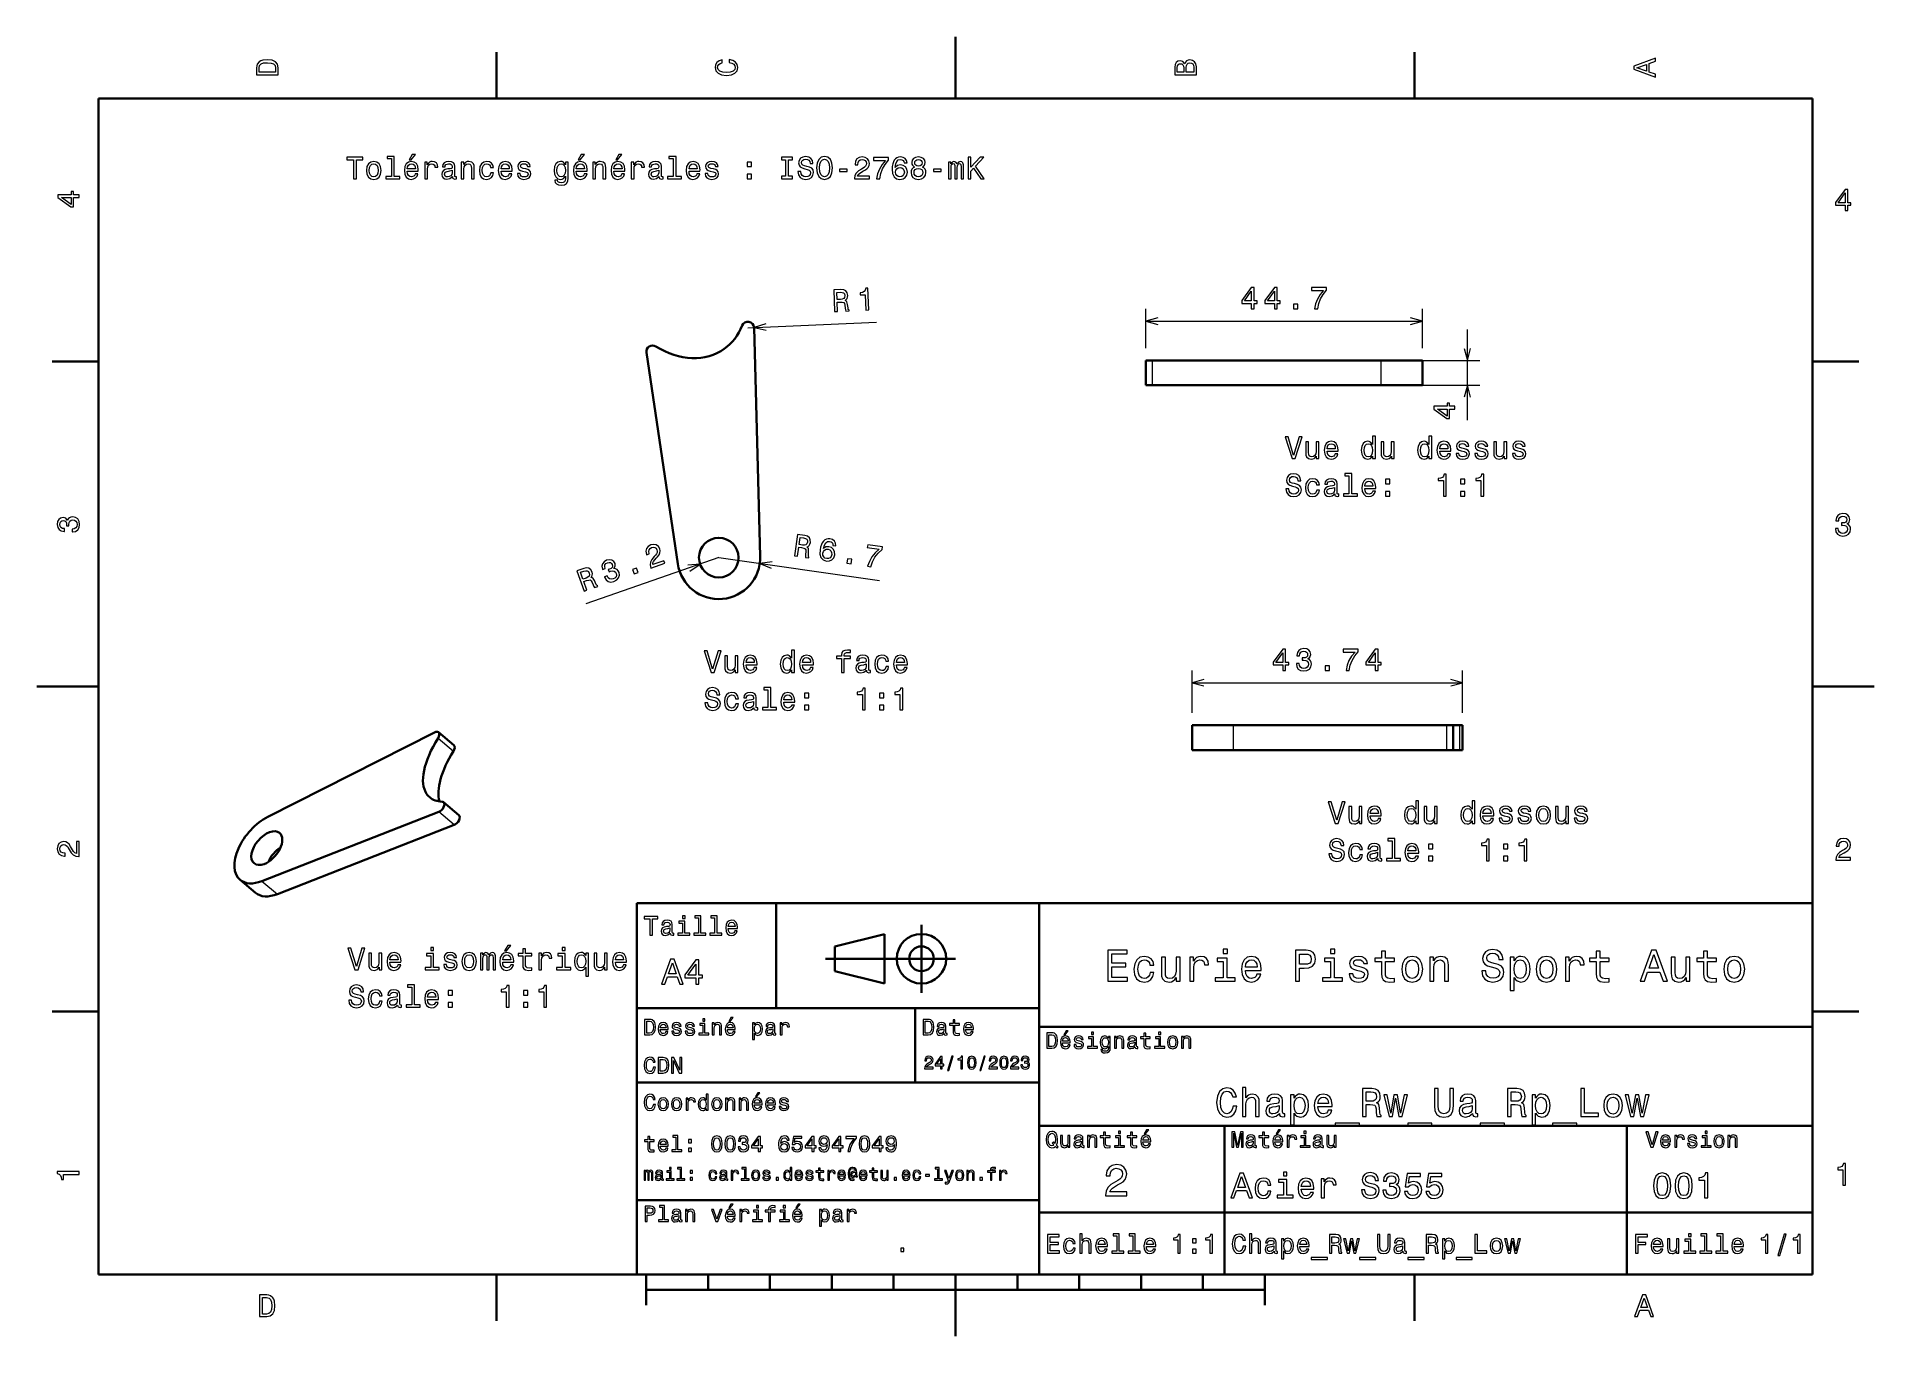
# Model space of a CAD drawing. Extents: x 0 to 297, y 0 to 210.
import ezdxf

# ---------------------------------------------------------------- set-up
doc = ezdxf.new("R2010")
doc.units = 0

msp = doc.modelspace()

# ---------------------------------------------------------------- linework, layer by layer
at = {"color": 7, "lineweight": 35, "ltscale": 0.25}
for p, q in [((148.5, 200), (148.5, 210)), ((10, 105), (0, 105)), ((287, 105), (297, 105)), ((192, 10), (192, 20)), ((148.5, 10), (148.5, 0))]:
    msp.add_line(p, q, dxfattribs=at)
at = {"color": 7, "lineweight": 35, "ltscale": 0.1875}
for p, q in [((74.300003, 200), (74.300003, 207.5)), ((222.699997, 200), (222.699997, 207.5)), ((10, 157.5), (2.5, 157.5)), ((287, 157.5), (294.5, 157.5)), ((10, 52.5), (2.5, 52.5)), ((287, 52.5), (294.5, 52.5)), ((74.300003, 10), (74.300003, 2.5)), ((222.699997, 10), (222.699997, 2.5))]:
    msp.add_line(p, q, dxfattribs=at)
at = {"color": 7, "lineweight": 35}
for p, q in [((287, 200), (10, 200)), ((10, 200), (10, 10)), ((287, 10), (287, 200)), ((116.931625, 126.0056), (115.935677, 162.988953)), ((103.606911, 124.839836), (98.532539, 158.966751)), ((217.284134, 157.681717), (180.287369, 157.681717)), ((217.284134, 153.681717), (180.287369, 153.681717)), ((193.43132, 98.733017), (227.933441, 98.733017)), ((37.344551, 83.927849), (64.301147, 97.589462)), ((193.43132, 94.733017), (227.933441, 94.733017)), ((36.392105, 73.551498), (64.980026, 84.739197)), ((38.886848, 71.450783), (67.474762, 82.638481)), ((97, 10), (97, 70)), ((97, 70), (287, 70)), ((162, 10), (162, 70)), ((287, 70), (287, 10)), ((127.5, 61), (148.5, 61)), ((97, 53), (162, 53)), ((162, 50), (287, 50)), ((97, 41), (162, 41)), ((162, 34), (287, 34)), ((257, 10), (257, 34)), ((97, 22), (162, 22)), ((162, 20), (287, 20)), ((10, 10), (287, 10)), ((97, 10), (287, 10)), ((98.5, 7.5), (198.5, 7.5))]:
    msp.add_line(p, q, dxfattribs=at)
at = {"color": 7, "lineweight": 13}
for p, q in [((114.936035, 162.962036), (135.727798, 163.900513)), ((179.287369, 164.041718), (223.984131, 164.041718)), ((110.234055, 125.825233), (88.742981, 118.38028)), ((110.234055, 125.825233), (136.218765, 122.144554)), ((186.731323, 105.608444), (230.472733, 105.608444))]:
    msp.add_line(p, q, dxfattribs=at)
at = {"color": 7, "lineweight": 13, "ltscale": 0.159}
for p, q in [((179.287369, 159.681717), (179.287369, 166.041718)), ((223.984131, 159.681717), (223.984131, 166.041718))]:
    msp.add_line(p, q, dxfattribs=at)
at = {"color": 7, "lineweight": 13, "ltscale": 0.366282}
msp.add_line((231.231277, 148.030426), (231.231277, 162.681717), dxfattribs=at)
at = {"color": 7, "lineweight": 35, "ltscale": 0.025}
for p, q in [((179.287369, 157.681717), (180.287369, 157.681717)), ((179.287369, 153.681717), (180.287369, 153.681717)), ((227.933441, 98.733017), (228.933441, 98.733017)), ((227.933441, 94.733017), (228.933441, 94.733017))]:
    msp.add_line(p, q, dxfattribs=at)
at = {"color": 7, "lineweight": 35, "ltscale": 0.1}
for p, q in [((179.287369, 157.681717), (179.287369, 153.681717)), ((223.984131, 157.681717), (223.984131, 153.681717)), ((186.731323, 98.733017), (186.731323, 94.733017)), ((228.933441, 94.733017), (228.933441, 98.733017)), ((230.472733, 98.733017), (230.472733, 94.733017)), ((129, 59), (129, 63))]:
    msp.add_line(p, q, dxfattribs=at)
at = {"color": 7, "lineweight": 13, "ltscale": 0.1}
for p, q in [((180.287369, 157.681717), (180.287369, 153.681717)), ((217.284134, 153.681717), (217.284134, 157.681717)), ((193.43132, 94.733017), (193.43132, 98.733017)), ((227.933441, 94.733017), (227.933441, 98.733017)), ((229.97113, 98.733017), (229.97113, 94.733017))]:
    msp.add_line(p, q, dxfattribs=at)
at = {"color": 7, "lineweight": 35, "ltscale": 0.1675}
for p, q in [((217.284134, 157.681717), (223.984131, 157.681717)), ((217.284134, 153.681717), (223.984131, 153.681717)), ((186.731323, 98.733017), (193.43132, 98.733017)), ((186.731323, 94.733017), (193.43132, 94.733017))]:
    msp.add_line(p, q, dxfattribs=at)
at = {"color": 7, "lineweight": 13, "ltscale": 0.348679}
for p, q in [((219.284134, 157.681717), (233.231277, 157.681717)), ((219.284134, 153.681717), (233.231277, 153.681717))]:
    msp.add_line(p, q, dxfattribs=at)
at = {"color": 7, "lineweight": 13, "ltscale": 0.171886}
for p, q in [((186.731323, 100.733017), (186.731323, 107.608444)), ((230.472733, 100.733017), (230.472733, 107.608444))]:
    msp.add_line(p, q, dxfattribs=at)
at = {"color": 7, "lineweight": 35, "ltscale": 0.025945}
for p, q in [((229.971115, 98.733017), (228.933319, 98.733017)), ((229.971115, 94.733017), (228.933319, 94.733017))]:
    msp.add_line(p, q, dxfattribs=at)
at = {"color": 7, "lineweight": 35, "ltscale": 0.01254}
for p, q in [((229.97113, 98.733017), (230.472733, 98.733017)), ((229.97113, 94.733017), (230.472733, 94.733017))]:
    msp.add_line(p, q, dxfattribs=at)
at = {"color": 7, "lineweight": 13, "ltscale": 0.081535}
for p, q in [((64.858063, 96.652237), (67.352798, 94.551521)), ((67.474762, 82.638481), (64.980026, 84.739197)), ((36.392105, 73.551498), (38.886848, 71.450783))]:
    msp.add_line(p, q, dxfattribs=at)
at = {"color": 7, "lineweight": 35, "ltscale": 0.081535}
for p, q in [((64.921112, 97.601143), (67.415863, 95.50042)), ((68.236908, 84.198853), (65.742172, 86.299576)), ((35.362083, 71.655235), (32.86734, 73.755951))]:
    msp.add_line(p, q, dxfattribs=at)
at = {"color": 7, "lineweight": 35, "ltscale": 0.425}
msp.add_line((119.5, 53), (119.5, 70), dxfattribs=at)
at = {"color": 7, "lineweight": 35, "ltscale": 0.275}
msp.add_line((143, 55.5), (143, 66.5), dxfattribs=at)
at = {"color": 7, "lineweight": 35, "ltscale": 0.206155}
for p, q in [((129, 63), (137, 65)), ((137, 57), (129, 59))]:
    msp.add_line(p, q, dxfattribs=at)
at = {"color": 7, "lineweight": 35, "ltscale": 0.2}
msp.add_line((137, 65), (137, 57), dxfattribs=at)
at = {"color": 7, "lineweight": 35, "ltscale": 0.3}
msp.add_line((142, 41), (142, 53), dxfattribs=at)
at = {"color": 7, "lineweight": 35, "ltscale": 0.35}
msp.add_line((192, 20), (192, 34), dxfattribs=at)
at = {"color": 7, "lineweight": 35, "ltscale": 0.125}
for p, q in [((98.5, 10), (98.5, 5)), ((198.5, 10), (198.5, 5))]:
    msp.add_line(p, q, dxfattribs=at)
at = {"color": 7, "lineweight": 35, "ltscale": 0.0625}
for p, q in [((108.5, 10), (108.5, 7.5)), ((118.5, 10), (118.5, 7.5)), ((128.5, 10), (128.5, 7.5)), ((138.5, 10), (138.5, 7.5)), ((158.5, 10), (158.5, 7.5)), ((168.5, 10), (168.5, 7.5)), ((178.5, 10), (178.5, 7.5)), ((188.5, 10), (188.5, 7.5))]:
    msp.add_line(p, q, dxfattribs=at)
at = {"color": 7, "lineweight": 13}
for points in [[(35.533215, 204.994965), (35.533215, 203.829971), (39.033215, 203.829971), (39.033215, 204.994965), (38.922264, 205.544678), (38.584366, 205.953171), (38.034657, 206.205338), (37.283215, 206.296112), (36.516644, 206.215424), (36.21405, 206.114563), (35.971977, 205.973343), (35.644165, 205.56485), (35.563473, 205.297562)], [(35.951801, 204.959656), (36.027451, 205.342941), (36.259438, 205.605194), (36.672985, 205.761536), (37.283215, 205.811966), (37.873272, 205.756485), (38.286816, 205.600143), (38.533936, 205.332855), (38.614628, 204.959656), (38.614628, 204.298996), (35.951801, 204.298996)], [(111.93206, 205.817017), (112.35569, 205.716141), (112.658287, 205.549713), (112.844887, 205.317734), (112.905403, 205.045395), (112.814629, 204.71759), (112.54229, 204.460388), (112.098488, 204.28891), (111.483215, 204.233429), (110.872986, 204.28891), (110.424141, 204.455338), (110.151802, 204.71254), (110.055984, 205.045395), (110.106415, 205.287476), (110.247627, 205.494247), (110.474571, 205.655624), (110.787247, 205.766571), (110.787247, 206.245682), (110.308144, 206.094391), (109.94503, 205.832138), (109.718086, 205.474075), (109.637398, 205.045395), (109.763474, 204.510818), (110.116501, 204.10231), (110.696472, 203.840057), (111.483215, 203.749283), (112.269958, 203.840057), (112.84993, 204.10231), (113.208, 204.510818), (113.329041, 205.045395), (113.233215, 205.51442), (112.965927, 205.892654), (112.527161, 206.159943), (111.93206, 206.301163)], [(185.542007, 205.630417), (185.249496, 205.983429), (185.052811, 206.074219), (184.81073, 206.104477), (184.432495, 206.03891), (184.160156, 205.842224), (183.993729, 205.524506), (183.933212, 205.080704), (183.933212, 203.835022), (187.433212, 203.835022), (187.433212, 205.151306), (187.36261, 205.620331), (187.155838, 205.968307), (186.828018, 206.185165), (186.384216, 206.260818), (186.08667, 206.215424), (185.839554, 206.094391), (185.65799, 205.897705)], [(185.385666, 204.984879), (185.385666, 204.298996), (184.351807, 204.298996), (184.351807, 205.025223), (184.382065, 205.297562), (184.472839, 205.489197), (184.629181, 205.605194), (184.86116, 205.645538), (185.093155, 205.600143), (185.254532, 205.479111), (185.355408, 205.272339)], [(187.014618, 205.095825), (187.014618, 204.298996), (185.809296, 204.298996), (185.809296, 205.050446), (185.844589, 205.368164), (185.9505, 205.595108), (186.132065, 205.731277), (186.394302, 205.776657), (186.671692, 205.731277), (186.863327, 205.605194), (186.979324, 205.393372)], [(261.633209, 203.466858), (261.633209, 203.930847), (260.604401, 204.298996), (260.604401, 205.695969), (261.633209, 206.064133), (261.633209, 206.538193), (258.128174, 205.257217), (258.128174, 204.742798)], [(260.17572, 204.460388), (258.632477, 205), (260.17572, 205.539627)], [(51.201794, 187.052185), (51.665771, 187.052185), (51.665771, 190.128555), (52.72485, 190.128555), (52.72485, 190.552185), (50.137672, 190.552185), (50.137672, 190.128555), (51.201794, 190.128555)], [(57.344444, 190.300018), (57.344444, 187.425385), (56.431622, 187.425385), (56.431622, 187.052185), (58.69603, 187.052185), (58.69603, 187.425385), (57.78825, 187.425385), (57.78825, 190.673218), (56.648479, 190.673218), (56.648479, 190.300018)], [(60.193871, 190.128555), (60.491421, 190.128555), (61.192429, 190.985901), (60.698193, 190.985901)], [(87.518074, 190.128555), (87.815628, 190.128555), (88.516632, 190.985901), (88.0224, 190.985901)], [(93.590118, 190.128555), (93.887665, 190.128555), (94.588676, 190.985901), (94.094437, 190.985901)], [(102.884781, 190.300018), (102.884781, 187.425385), (101.971962, 187.425385), (101.971962, 187.052185), (104.236374, 187.052185), (104.236374, 187.425385), (103.32859, 187.425385), (103.32859, 190.673218), (102.18882, 190.673218), (102.18882, 190.300018)], [(121.030319, 187.475815), (120.384781, 187.475815), (120.384781, 187.052185), (122.139824, 187.052185), (122.139824, 187.475815), (121.494293, 187.475815), (121.494293, 190.128555), (122.139824, 190.128555), (122.139824, 190.552185), (120.384781, 190.552185), (120.384781, 190.128555), (121.030319, 190.128555)], [(123.501503, 188.207077), (123.042564, 188.207077), (123.143433, 187.672501), (123.395592, 187.279129), (123.78392, 187.042099), (124.308418, 186.95636), (124.827873, 187.037048), (125.216202, 187.258957), (125.463318, 187.606934), (125.554092, 188.065872), (125.478447, 188.479416), (125.266632, 188.746704), (124.923691, 188.923218), (124.46476, 189.054352), (124.071388, 189.150162), (123.814178, 189.261124), (123.667931, 189.422501), (123.622536, 189.674667), (123.667931, 189.901611), (123.799049, 190.073074), (124.000778, 190.189072), (124.27816, 190.229416), (124.560577, 190.178986), (124.782478, 190.042816), (124.928734, 189.815872), (124.999336, 189.50824), (125.458275, 189.50824), (125.458275, 189.518326), (125.377579, 189.992386), (125.140549, 190.345413), (124.767349, 190.567322), (124.263031, 190.64296), (123.809135, 190.567322), (123.456108, 190.355499), (123.229164, 190.027695), (123.148476, 189.604065), (123.214035, 189.225815), (123.405678, 188.968613), (123.708275, 188.797134), (124.121819, 188.666016), (124.530319, 188.550018), (124.837959, 188.439072), (125.024559, 188.277695), (125.090118, 188.015442), (125.029602, 187.748154), (124.87326, 187.546417), (124.63623, 187.420334), (124.32859, 187.37999), (123.985649, 187.435471), (123.723404, 187.596848), (123.556976, 187.8591)], [(126.038246, 188.802185), (126.129028, 188.015442), (126.391273, 187.435471), (126.799774, 187.077408), (127.334358, 186.95636), (127.863899, 187.077408), (128.277435, 187.435471), (128.534637, 188.015442), (128.630463, 188.802185), (128.534637, 189.583893), (128.423691, 189.901611), (128.277435, 190.163849), (127.863899, 190.521927), (127.611732, 190.612701), (127.334358, 190.64801), (126.794731, 190.521927), (126.38623, 190.1689), (126.129028, 189.588928)], [(126.5224, 188.802185), (126.577873, 189.412415), (126.744301, 189.861267), (127.001503, 190.133591), (127.334358, 190.229416), (127.662163, 190.133591), (127.919373, 189.856216), (128.0858, 189.407379), (128.146317, 188.802185), (128.0858, 188.191956), (127.919373, 187.743103), (127.662163, 187.470779), (127.334358, 187.37999), (127.001503, 187.470779), (126.744301, 187.743103), (126.577873, 188.186905)], [(132.175858, 187.052185), (134.581482, 187.052185), (134.581482, 187.485901), (132.680176, 187.485901), (132.786102, 187.722931), (132.967651, 187.919617), (133.527435, 188.277695), (133.824997, 188.428986), (134.157852, 188.645844), (134.394882, 188.89801), (134.531052, 189.195557), (134.581482, 189.533447), (134.495743, 189.957077), (134.258713, 190.289932), (133.895599, 190.501755), (133.426575, 190.577408), (132.942429, 190.491669), (132.57428, 190.254639), (132.33725, 189.876389), (132.256561, 189.377106), (132.256561, 189.306503), (132.715485, 189.306503), (132.715485, 189.346848), (132.760864, 189.689789), (132.897034, 189.941956), (133.113892, 190.103333), (133.401367, 190.158813), (133.693878, 190.108383), (133.910736, 189.9823), (134.051941, 189.785614), (134.102371, 189.538498), (134.067078, 189.306503), (133.971252, 189.109818), (133.809875, 188.938354), (133.587967, 188.787048), (133.290405, 188.625671), (132.796173, 188.312988), (132.448196, 187.980133), (132.241425, 187.576675), (132.175858, 187.067322)], [(135.741425, 187.052185), (136.250793, 187.052185), (136.417221, 187.884323), (136.709717, 188.66098), (137.12326, 189.382156), (137.662903, 190.057953), (137.662903, 190.476532), (135.262329, 190.476532), (135.262329, 190.017609), (137.178741, 190.017609), (136.623993, 189.336761), (136.205414, 188.625671), (135.912903, 187.869186)], [(140.688843, 189.6091), (140.593018, 190.017609), (140.371109, 190.32019), (140.028168, 190.511841), (139.584366, 190.577408), (139.286819, 190.542099), (139.029602, 190.446274), (138.802673, 190.289932), (138.611023, 190.068039), (138.459732, 189.790665), (138.348785, 189.452759), (138.278168, 189.054352), (138.257996, 188.605499), (138.338684, 187.889359), (138.585815, 187.369904), (138.984222, 187.057236), (139.5289, 186.951324), (140.018097, 187.042099), (140.391296, 187.279129), (140.633362, 187.652328), (140.719086, 188.126389), (140.633362, 188.605499), (140.401367, 188.973648), (140.043304, 189.205643), (139.599487, 189.286331), (139.120392, 189.185471), (138.762329, 188.89801), (138.837982, 189.452759), (138.999359, 189.851181), (139.246475, 190.088211), (139.589417, 190.1689), (139.841583, 190.128555), (140.033218, 190.022644), (140.159302, 189.84613), (140.224854, 189.6091)], [(141.88913, 188.938354), (141.631927, 188.797134), (141.455414, 188.600449), (141.344452, 188.353333), (141.309158, 188.055786), (141.389847, 187.606934), (141.621826, 187.258957), (142.000076, 187.037048), (142.514496, 186.951324), (143.023849, 187.037048), (143.4021, 187.258957), (143.634094, 187.606934), (143.719818, 188.055786), (143.679474, 188.353333), (143.573563, 188.600449), (143.391998, 188.797134), (143.139847, 188.938354), (143.341583, 189.059387), (143.482788, 189.225815), (143.568512, 189.427551), (143.598785, 189.674667), (143.518097, 190.03273), (143.306274, 190.32019), (142.963333, 190.50679), (142.514496, 190.577408), (142.060593, 190.50679), (141.717651, 190.32019), (141.500793, 190.03273), (141.42514, 189.674667), (141.450363, 189.427551), (141.536102, 189.225815)], [(141.904266, 189.634323), (141.944611, 189.856216), (142.065643, 190.027695), (142.257278, 190.133591), (142.514496, 190.17395), (142.766647, 190.133591), (142.958282, 190.027695), (143.07933, 189.856216), (143.124725, 189.634323), (143.07933, 189.407379), (142.958282, 189.230865), (142.766647, 189.114868), (142.514496, 189.079559), (142.257278, 189.119904), (142.065643, 189.230865), (141.944611, 189.407379)], [(150.528183, 187.052185), (150.992157, 187.052185), (150.992157, 188.297867), (151.405701, 188.741669), (152.58078, 187.052185), (153.14563, 187.052185), (151.733521, 189.079559), (153.10527, 190.552185), (152.48999, 190.552185), (150.992157, 188.933304), (150.992157, 190.552185), (150.528183, 190.552185)], [(53.294735, 188.403763), (53.375427, 187.788498), (53.607414, 187.33461), (53.975571, 187.052185), (54.469807, 186.95636), (54.959, 187.052185), (55.327156, 187.329559), (55.559143, 187.783447), (55.644878, 188.403763), (55.559143, 189.019043), (55.327156, 189.477982), (54.959, 189.755356), (54.469807, 189.856216), (53.975571, 189.755356), (53.607414, 189.472931), (53.375427, 189.019043)], [(53.748623, 188.408813), (53.794014, 188.862701), (53.935223, 189.190521), (54.16217, 189.392242), (54.469807, 189.462845), (54.7724, 189.392242), (54.999344, 189.195557), (55.140556, 188.862701), (55.190987, 188.408813), (55.140556, 187.949875), (54.999344, 187.61702), (54.7724, 187.415298), (54.469807, 187.349731), (54.16217, 187.415298), (53.935223, 187.61702), (53.794014, 187.949875)], [(59.88623, 188.277695), (61.661449, 188.277695), (61.666492, 188.484467), (61.5858, 189.064438), (61.363899, 189.498154), (61.010872, 189.760391), (60.541851, 189.856216), (60.08292, 189.755356), (59.729893, 189.472931), (59.502949, 189.014008), (59.422256, 188.408813), (59.497906, 187.788498), (59.72485, 187.33461), (60.07283, 187.052185), (60.526722, 186.95636), (60.920094, 187.021927), (61.242859, 187.19339), (61.479893, 187.465729), (61.616058, 187.828842), (61.177299, 187.828842), (61.086521, 187.627106), (60.955399, 187.475815), (60.582199, 187.354782), (60.294735, 187.410248), (60.077873, 187.586761), (59.936665, 187.874237), (59.88623, 188.262558)], [(59.88623, 188.650894), (59.941708, 188.998871), (60.077873, 189.256073), (60.284649, 189.412415), (60.556984, 189.467896), (60.824272, 189.412415), (61.031044, 189.256073), (61.157127, 188.998871), (61.202515, 188.650894)], [(62.700356, 187.052185), (63.144157, 187.052185), (63.144157, 188.600449), (63.189545, 188.973648), (63.325714, 189.240952), (63.547615, 189.402328), (63.845165, 189.457809), (64.06707, 189.422501), (64.233498, 189.32164), (64.334358, 189.150162), (64.369659, 188.918182), (64.818512, 188.918182), (64.757988, 189.326675), (64.591568, 189.619186), (64.314186, 189.7957), (63.935944, 189.856216), (63.678741, 189.815872), (63.456837, 189.715012), (63.260151, 189.543533), (63.103813, 189.311554), (63.103813, 189.760391), (62.700356, 189.760391)], [(67.178741, 187.405212), (67.178741, 187.390076), (67.203957, 187.218613), (67.279602, 187.09758), (67.597328, 187.001755), (67.844444, 187.042099), (67.844444, 187.38504), (67.738541, 187.369904), (67.597328, 187.435471), (67.572113, 187.637207), (67.572113, 189.039215), (67.511597, 189.397293), (67.335083, 189.649445), (67.027443, 189.800751), (66.593727, 189.856216), (66.170097, 189.7957), (65.857414, 189.624237), (65.660728, 189.356934), (65.595169, 189.003922), (65.595169, 188.973648), (65.993584, 188.973648), (66.028885, 189.185471), (66.139832, 189.336761), (66.321396, 189.427551), (66.578598, 189.462845), (66.825714, 189.437637), (67.002228, 189.361984), (67.108139, 189.230865), (67.14344, 189.049301), (67.12326, 188.837494), (67.042572, 188.731583), (66.840843, 188.681152), (66.462601, 188.640808), (66.028885, 188.550018), (65.721245, 188.388641), (65.539688, 188.136475), (65.484215, 187.763275), (65.534645, 187.43042), (65.690987, 187.183304), (65.943146, 187.026962), (66.29113, 186.971497), (66.760155, 187.077408)], [(67.128311, 188.000305), (67.067787, 187.738068), (66.906403, 187.536331), (66.66433, 187.405212), (66.366783, 187.359818), (66.17514, 187.38504), (66.038971, 187.465729), (65.953232, 187.606934), (65.928024, 187.803619), (65.948196, 187.980133), (66.028885, 188.106216), (66.351654, 188.247437), (66.760155, 188.307953), (67.128311, 188.428986)], [(68.605972, 187.052185), (69.049774, 187.052185), (69.049774, 188.615585), (69.095169, 188.973648), (69.241425, 189.235901), (69.468369, 189.397293), (69.770958, 189.457809), (70.013031, 189.407379), (70.16433, 189.27121), (70.239975, 189.044266), (70.265198, 188.741669), (70.265198, 187.052185), (70.709, 187.052185), (70.709, 188.832443), (70.688828, 189.190521), (70.598053, 189.488068), (70.300499, 189.760391), (69.836517, 189.856216), (69.579315, 189.820923), (69.362457, 189.725098), (69.175858, 189.563705), (69.029602, 189.346848), (69.029602, 189.760391), (68.605972, 189.760391)], [(73.366783, 188.862701), (73.805542, 188.862701), (73.714767, 189.266159), (73.49791, 189.583893), (73.160011, 189.780579), (72.721252, 189.856216), (72.237099, 189.755356), (71.868942, 189.472931), (71.636955, 189.014008), (71.556259, 188.398727), (71.631912, 187.788498), (71.858856, 187.33461), (72.216927, 187.052185), (72.706116, 186.95636), (73.139839, 187.032013), (73.477737, 187.24382), (73.709717, 187.576675), (73.810585, 188.020477), (73.386955, 188.020477), (73.31131, 187.738068), (73.170097, 187.526245), (72.968369, 187.395126), (72.721252, 187.354782), (72.413612, 187.420334), (72.191711, 187.62207), (72.055542, 187.949875), (72.010155, 188.413849), (72.055542, 188.867752), (72.196754, 189.195557), (72.423698, 189.397293), (72.721252, 189.467896), (72.983498, 189.422501), (73.180183, 189.306503), (73.31131, 189.114868)], [(75.066345, 188.277695), (76.841568, 188.277695), (76.846603, 188.484467), (76.765915, 189.064438), (76.544014, 189.498154), (76.190987, 189.760391), (75.72197, 189.856216), (75.263031, 189.755356), (74.910011, 189.472931), (74.68306, 189.014008), (74.602371, 188.408813), (74.678024, 187.788498), (74.904968, 187.33461), (75.252945, 187.052185), (75.706841, 186.95636), (76.100212, 187.021927), (76.422974, 187.19339), (76.660011, 187.465729), (76.796173, 187.828842), (76.357414, 187.828842), (76.266632, 187.627106), (76.135513, 187.475815), (75.762314, 187.354782), (75.474854, 187.410248), (75.257996, 187.586761), (75.116783, 187.874237), (75.066345, 188.262558)], [(75.066345, 188.650894), (75.121826, 188.998871), (75.257996, 189.256073), (75.464767, 189.412415), (75.737099, 189.467896), (76.004387, 189.412415), (76.211159, 189.256073), (76.337242, 188.998871), (76.382629, 188.650894)], [(79.040413, 188.630722), (78.61174, 188.731583), (78.294014, 188.84758), (78.18811, 189.08461), (78.218369, 189.251038), (78.324272, 189.37207), (78.495743, 189.447723), (78.742859, 189.477982), (78.979889, 189.447723), (79.166489, 189.356934), (79.287529, 189.220779), (79.337959, 189.039215), (79.771683, 189.039215), (79.771683, 189.049301), (79.69603, 189.377106), (79.489258, 189.634323), (79.166489, 189.7957), (78.742859, 189.856216), (78.314186, 189.7957), (78.001511, 189.629272), (77.804825, 189.382156), (77.744301, 189.069473), (77.789688, 188.766876), (77.930901, 188.555069), (78.162888, 188.403763), (78.500786, 188.297867), (78.995026, 188.176819), (79.297615, 188.050751), (79.378311, 187.949875), (79.408569, 187.798584), (79.363174, 187.611984), (79.242142, 187.470779), (79.045456, 187.37999), (78.783203, 187.349731), (78.505829, 187.37999), (78.3041, 187.485901), (78.167931, 187.657379), (78.112457, 187.894409), (77.683784, 187.894409), (77.754387, 187.490952), (77.961159, 187.198441), (78.288971, 187.021927), (78.742859, 186.95636), (79.216927, 187.021927), (79.564911, 187.198441), (79.776718, 187.480865), (79.852371, 187.849014), (79.796898, 188.166733), (79.640556, 188.383591), (79.383347, 188.524811)], [(85.894157, 187.173218), (85.894157, 189.760391), (85.47052, 189.760391), (85.47052, 189.32164), (85.122543, 189.720047), (84.910721, 189.820923), (84.673691, 189.856216), (84.245026, 189.755356), (83.91217, 189.472931), (83.695313, 189.019043), (83.619659, 188.408813), (83.695313, 187.793533), (83.91217, 187.339645), (84.245026, 187.052185), (84.673691, 186.95636), (84.915771, 186.991669), (85.1175, 187.082443), (85.47052, 187.465729), (85.47052, 187.082443), (85.430176, 186.779846), (85.319229, 186.562988), (85.107407, 186.436905), (84.789688, 186.391525), (84.512314, 186.421783), (84.315628, 186.497437), (84.199631, 186.628555), (84.16433, 186.805069), (83.735657, 186.805069), (83.735657, 186.784897), (83.801216, 186.462128), (84.002945, 186.220047), (84.325714, 186.063705), (84.764473, 186.00824), (85.288971, 186.083893), (85.636948, 186.2957), (85.833633, 186.663864)], [(84.078598, 188.408813), (84.123978, 188.857666), (84.260147, 189.190521), (84.47197, 189.387207), (84.754387, 189.457809), (85.051941, 189.387207), (85.273834, 189.190521), (85.410004, 188.857666), (85.460434, 188.408813), (85.410004, 187.949875), (85.273834, 187.62207), (85.051941, 187.420334), (84.754387, 187.354782), (84.47197, 187.420334), (84.260147, 187.62207), (84.123978, 187.954926)], [(87.210434, 188.277695), (88.985657, 188.277695), (88.990692, 188.484467), (88.910004, 189.064438), (88.688103, 189.498154), (88.335075, 189.760391), (87.866058, 189.856216), (87.40712, 189.755356), (87.054092, 189.472931), (86.827148, 189.014008), (86.74646, 188.408813), (86.822113, 187.788498), (87.049057, 187.33461), (87.397034, 187.052185), (87.850922, 186.95636), (88.244301, 187.021927), (88.567062, 187.19339), (88.804092, 187.465729), (88.940262, 187.828842), (88.501503, 187.828842), (88.410721, 187.627106), (88.279602, 187.475815), (87.906403, 187.354782), (87.618942, 187.410248), (87.402084, 187.586761), (87.260864, 187.874237), (87.210434, 188.262558)], [(87.210434, 188.650894), (87.265915, 188.998871), (87.402084, 189.256073), (87.608856, 189.412415), (87.881187, 189.467896), (88.148483, 189.412415), (88.355255, 189.256073), (88.481331, 188.998871), (88.526718, 188.650894)], [(89.858131, 187.052185), (90.301933, 187.052185), (90.301933, 188.615585), (90.347321, 188.973648), (90.493576, 189.235901), (90.72052, 189.397293), (91.023117, 189.457809), (91.26519, 189.407379), (91.416489, 189.27121), (91.492142, 189.044266), (91.517349, 188.741669), (91.517349, 187.052185), (91.961159, 187.052185), (91.961159, 188.832443), (91.940979, 189.190521), (91.850204, 189.488068), (91.552658, 189.760391), (91.088684, 189.856216), (90.831474, 189.820923), (90.614616, 189.725098), (90.428017, 189.563705), (90.281761, 189.346848), (90.281761, 189.760391), (89.858131, 189.760391)], [(93.282486, 188.277695), (95.057693, 188.277695), (95.062744, 188.484467), (94.982048, 189.064438), (94.760147, 189.498154), (94.40712, 189.760391), (93.938103, 189.856216), (93.479172, 189.755356), (93.126144, 189.472931), (92.8992, 189.014008), (92.818504, 188.408813), (92.89415, 187.788498), (93.121094, 187.33461), (93.469086, 187.052185), (93.922974, 186.95636), (94.316345, 187.021927), (94.639114, 187.19339), (94.876144, 187.465729), (95.012314, 187.828842), (94.573547, 187.828842), (94.482773, 187.627106), (94.351646, 187.475815), (93.978447, 187.354782), (93.690979, 187.410248), (93.474121, 187.586761), (93.332916, 187.874237), (93.282486, 188.262558)], [(93.282486, 188.650894), (93.337952, 188.998871), (93.474121, 189.256073), (93.680893, 189.412415), (93.953232, 189.467896), (94.22052, 189.412415), (94.427292, 189.256073), (94.553375, 188.998871), (94.598763, 188.650894)], [(96.096603, 187.052185), (96.540405, 187.052185), (96.540405, 188.600449), (96.5858, 188.973648), (96.721962, 189.240952), (96.943863, 189.402328), (97.241409, 189.457809), (97.463318, 189.422501), (97.629745, 189.32164), (97.730606, 189.150162), (97.765915, 188.918182), (98.214752, 188.918182), (98.154236, 189.326675), (97.987808, 189.619186), (97.710434, 189.7957), (97.332191, 189.856216), (97.074989, 189.815872), (96.853088, 189.715012), (96.656403, 189.543533), (96.500061, 189.311554), (96.500061, 189.760391), (96.096603, 189.760391)], [(100.574982, 187.405212), (100.574982, 187.390076), (100.600204, 187.218613), (100.67585, 187.09758), (100.993576, 187.001755), (101.240692, 187.042099), (101.240692, 187.38504), (101.134781, 187.369904), (100.993576, 187.435471), (100.968353, 187.637207), (100.968353, 189.039215), (100.907837, 189.397293), (100.731323, 189.649445), (100.423691, 189.800751), (99.989975, 189.856216), (99.566345, 189.7957), (99.253662, 189.624237), (99.056976, 189.356934), (98.991409, 189.003922), (98.991409, 188.973648), (99.389832, 188.973648), (99.425133, 189.185471), (99.536087, 189.336761), (99.717636, 189.427551), (99.974838, 189.462845), (100.221962, 189.437637), (100.398476, 189.361984), (100.504379, 189.230865), (100.539688, 189.049301), (100.519516, 188.837494), (100.43882, 188.731583), (100.237091, 188.681152), (99.858849, 188.640808), (99.425133, 188.550018), (99.117493, 188.388641), (98.935944, 188.136475), (98.880463, 187.763275), (98.930893, 187.43042), (99.087234, 187.183304), (99.339401, 187.026962), (99.687378, 186.971497), (100.156403, 187.077408)], [(100.524551, 188.000305), (100.464035, 187.738068), (100.302658, 187.536331), (100.060577, 187.405212), (99.763031, 187.359818), (99.571381, 187.38504), (99.435219, 187.465729), (99.349487, 187.606934), (99.324265, 187.803619), (99.344437, 187.980133), (99.425133, 188.106216), (99.747894, 188.247437), (100.156403, 188.307953), (100.524551, 188.428986)], [(105.426575, 188.277695), (107.201782, 188.277695), (107.206833, 188.484467), (107.126137, 189.064438), (106.904236, 189.498154), (106.551208, 189.760391), (106.082191, 189.856216), (105.62326, 189.755356), (105.270233, 189.472931), (105.043289, 189.014008), (104.962593, 188.408813), (105.038239, 187.788498), (105.265182, 187.33461), (105.613174, 187.052185), (106.067062, 186.95636), (106.460434, 187.021927), (106.783203, 187.19339), (107.020233, 187.465729), (107.156403, 187.828842), (106.717636, 187.828842), (106.626862, 187.627106), (106.495735, 187.475815), (106.122536, 187.354782), (105.835068, 187.410248), (105.61821, 187.586761), (105.477005, 187.874237), (105.426575, 188.262558)], [(105.426575, 188.650894), (105.48204, 188.998871), (105.61821, 189.256073), (105.824982, 189.412415), (106.097321, 189.467896), (106.364609, 189.412415), (106.571381, 189.256073), (106.697464, 188.998871), (106.742851, 188.650894)], [(109.400635, 188.630722), (108.971954, 188.731583), (108.654236, 188.84758), (108.548325, 189.08461), (108.578583, 189.251038), (108.684494, 189.37207), (108.855965, 189.447723), (109.103081, 189.477982), (109.340118, 189.447723), (109.526718, 189.356934), (109.647751, 189.220779), (109.698181, 189.039215), (110.131897, 189.039215), (110.131897, 189.049301), (110.056252, 189.377106), (109.84948, 189.634323), (109.526718, 189.7957), (109.103081, 189.856216), (108.674408, 189.7957), (108.361725, 189.629272), (108.165039, 189.382156), (108.104523, 189.069473), (108.149918, 188.766876), (108.291122, 188.555069), (108.523109, 188.403763), (108.861008, 188.297867), (109.35524, 188.176819), (109.657837, 188.050751), (109.738525, 187.949875), (109.768784, 187.798584), (109.723404, 187.611984), (109.602364, 187.470779), (109.405678, 187.37999), (109.143433, 187.349731), (108.866051, 187.37999), (108.664322, 187.485901), (108.528152, 187.657379), (108.472679, 187.894409), (108.044006, 187.894409), (108.114609, 187.490952), (108.321381, 187.198441), (108.649193, 187.021927), (109.103081, 186.95636), (109.577148, 187.021927), (109.925125, 187.198441), (110.136948, 187.480865), (110.212593, 187.849014), (110.15712, 188.166733), (110.000778, 188.383591), (109.743576, 188.524811)], [(114.842278, 189.008957), (115.538239, 189.008957), (115.538239, 189.760391), (114.842278, 189.760391)], [(114.842278, 187.052185), (115.538239, 187.052185), (115.538239, 187.803619), (114.842278, 187.803619)], [(129.760162, 188.207077), (130.980621, 188.207077), (130.980621, 188.605499), (129.760162, 188.605499)], [(140.229904, 188.121353), (140.174423, 187.803619), (140.033218, 187.561554), (139.806274, 187.400162), (139.523849, 187.349731), (139.226303, 187.400162), (138.999359, 187.556503), (138.853104, 187.798584), (138.807709, 188.116302), (138.858154, 188.428986), (138.999359, 188.666016), (139.231354, 188.817322), (139.544022, 188.872787), (139.81636, 188.817322), (140.033218, 188.671066), (140.174423, 188.434036)], [(141.793304, 188.065872), (141.838684, 188.33316), (141.984955, 188.534897), (142.211884, 188.666016), (142.514496, 188.711411), (142.812042, 188.666016), (143.038986, 188.534897), (143.185242, 188.33316), (143.235672, 188.065872), (143.185242, 187.778412), (143.038986, 187.561554), (142.812042, 187.420334), (142.514496, 187.374954), (142.211884, 187.420334), (141.984955, 187.561554), (141.838684, 187.778412)], [(144.940277, 188.207077), (146.160736, 188.207077), (146.160736, 188.605499), (144.940277, 188.605499)], [(147.366089, 187.052185), (147.774582, 187.052185), (147.774582, 188.862701), (147.799805, 189.13504), (147.875443, 189.331726), (147.99144, 189.447723), (148.142731, 189.493103), (148.263763, 189.452759), (148.344467, 189.351898), (148.384811, 189.18042), (148.399933, 188.953476), (148.399933, 187.052185), (148.783234, 187.052185), (148.783234, 188.862701), (148.808441, 189.12999), (148.884094, 189.326675), (149.005127, 189.447723), (149.156433, 189.493103), (149.277466, 189.452759), (149.358154, 189.351898), (149.408585, 188.953476), (149.408585, 187.052185), (149.817078, 187.052185), (149.817078, 188.923218), (149.79187, 189.311554), (149.711182, 189.6091), (149.549805, 189.790665), (149.287537, 189.856216), (148.979919, 189.755356), (148.742889, 189.462845), (148.556274, 189.750305), (148.243591, 189.856216), (147.956146, 189.755356), (147.75946, 189.472931), (147.75946, 189.760391), (147.366089, 189.760391)], [(6.833213, 184.02739), (6.833213, 184.481277), (5.965778, 184.481277), (5.965778, 184.98056), (5.56232, 184.98056), (5.56232, 184.481277), (3.408862, 184.481277), (3.408862, 184.022339), (5.521974, 182.489197), (5.965778, 182.489197), (5.965778, 184.02739)], [(292.277374, 181.916794), (292.731262, 181.916794), (292.731262, 182.784225), (293.23056, 182.784225), (293.23056, 183.187683), (292.731262, 183.187683), (292.731262, 185.341141), (292.272339, 185.341141), (290.739197, 183.228027), (290.739197, 182.784225), (292.277374, 182.784225)], [(291.162842, 183.187683), (292.277374, 184.756134), (292.277374, 183.187683)], [(5.56232, 182.912827), (3.993876, 184.02739), (5.56232, 184.02739)], [(134.030472, 165.825928), (134.488937, 165.846619), (134.329987, 169.368256), (133.987381, 169.352783), (133.910568, 169.041382), (133.738525, 168.82663), (133.466888, 168.693207), (133.085815, 168.63562), (133.101959, 168.277908), (133.918121, 168.314758)], [(196.309097, 166.041718), (196.762985, 166.041718), (196.762985, 166.909149), (197.262268, 166.909149), (197.262268, 167.312607), (196.762985, 167.312607), (196.762985, 169.466064), (196.304047, 169.466064), (194.770905, 167.352951), (194.770905, 166.909149), (196.309097, 166.909149)], [(200.04512, 166.041718), (200.499008, 166.041718), (200.499008, 166.909149), (200.998291, 166.909149), (200.998291, 167.312607), (200.499008, 167.312607), (200.499008, 169.466064), (200.04007, 169.466064), (198.506927, 167.352951), (198.506927, 166.909149), (200.04512, 166.909149)], [(206.538788, 166.041718), (207.048141, 166.041718), (207.214569, 166.873856), (207.50708, 167.650513), (207.920624, 168.371689), (208.460251, 169.047485), (208.460251, 169.466064), (206.059677, 169.466064), (206.059677, 169.007141), (207.976105, 169.007141), (207.421341, 168.326294), (207.002762, 167.615204), (206.710251, 166.858719)], [(128.965744, 165.597321), (129.43428, 165.618469), (129.367645, 167.094635), (129.846268, 167.116241), (130.199615, 167.117035), (130.424484, 167.056519), (130.552902, 166.895721), (130.616699, 166.600739), (130.662354, 166.148453), (130.705994, 165.85257), (130.774414, 165.678955), (131.303421, 165.702835), (131.299103, 165.798553), (131.176849, 165.934402), (131.124725, 166.194565), (131.06398, 166.757233), (130.959473, 167.171539), (130.837677, 167.297287), (130.651978, 167.384827), (130.847824, 167.519882), (130.980927, 167.702576), (131.061615, 167.928345), (131.079788, 168.196732), (130.990143, 168.616745), (130.774292, 168.925049), (130.433136, 169.101501), (129.976761, 169.146515), (128.807922, 169.093765)], [(129.865097, 168.712372), (130.173782, 168.696014), (130.394745, 168.610077), (130.538727, 168.43988), (130.596588, 168.164825), (130.559387, 167.870346), (130.43132, 167.687866), (130.203659, 167.586731), (129.887405, 167.547211), (129.348328, 167.522873), (129.295792, 168.686676)], [(195.19455, 167.312607), (196.309097, 168.881058), (196.309097, 167.312607)], [(198.930573, 167.312607), (200.04512, 168.881058), (200.04512, 167.312607)], [(203.155777, 166.041718), (203.851746, 166.041718), (203.851746, 166.793152), (203.155777, 166.793152)], [(229.231277, 149.825806), (229.231277, 150.279694), (228.363846, 150.279694), (228.363846, 150.778976), (227.960388, 150.778976), (227.960388, 150.279694), (225.806931, 150.279694), (225.806931, 149.82077), (227.920044, 148.287628), (228.363846, 148.287628), (228.363846, 149.825806)], [(227.960388, 148.711258), (226.391937, 149.825806), (227.960388, 149.825806)], [(204.031296, 145.330139), (203.153763, 142.349579), (202.251038, 145.330139), (201.771927, 145.330139), (202.901611, 141.825089), (203.40593, 141.825089), (204.510391, 145.330139)], [(207.233734, 144.533295), (206.789932, 144.533295), (206.789932, 142.969894), (206.739502, 142.606796), (206.593246, 142.344543), (206.366302, 142.183151), (206.068756, 142.132721), (205.831726, 142.173065), (205.68042, 142.294113), (205.594696, 142.500885), (205.574524, 142.793381), (205.574524, 144.533295), (205.130707, 144.533295), (205.130707, 142.753036), (205.145844, 142.394974), (205.241669, 142.097427), (205.53418, 141.825089), (206.003189, 141.729263), (206.255356, 141.764572), (206.472214, 141.855347), (206.658813, 142.011688), (206.810104, 142.238632), (206.810104, 141.825089), (207.233734, 141.825089)], [(208.57019, 143.050598), (210.345413, 143.050598), (210.350449, 143.25737), (210.26976, 143.837341), (210.047867, 144.271057), (209.694839, 144.533295), (209.225815, 144.62912), (208.766876, 144.528259), (208.413849, 144.245834), (208.186905, 143.786911), (208.106216, 143.181717), (208.18187, 142.561401), (208.408813, 142.107513), (208.75679, 141.825089), (209.210693, 141.729263), (209.604065, 141.79483), (209.926819, 141.966293), (210.163849, 142.238632), (210.300018, 142.601746), (209.861267, 142.601746), (209.770477, 142.400009), (209.639359, 142.248718), (209.266159, 142.127686), (208.978699, 142.183151), (208.761841, 142.359665), (208.620621, 142.647141), (208.57019, 143.035461)], [(208.57019, 143.423798), (208.625671, 143.771774), (208.761841, 144.028976), (208.968613, 144.185318), (209.240952, 144.240799), (209.50824, 144.185318), (209.715012, 144.028976), (209.841095, 143.771774), (209.886475, 143.423798)], [(215.918182, 142.243683), (215.918182, 141.825089), (216.361984, 141.825089), (216.361984, 145.446121), (215.923218, 145.446121), (215.923218, 144.119751), (215.585327, 144.503036), (215.378555, 144.593826), (215.141525, 144.62912), (214.712845, 144.528259), (214.37999, 144.245834), (214.163132, 143.791946), (214.087494, 143.181717), (214.163132, 142.571487), (214.37999, 142.112549), (214.712845, 141.825089), (215.141525, 141.729263), (215.378555, 141.764572), (215.590363, 141.855347)], [(215.217163, 144.230713), (215.509674, 144.160095), (215.731583, 143.963409), (215.862701, 143.635605), (215.913132, 143.181717), (215.862701, 142.722778), (215.731583, 142.394974), (215.509674, 142.193237), (215.217163, 142.127686), (214.939789, 142.193237), (214.727982, 142.394974), (214.586761, 142.727829), (214.541382, 143.181717), (214.586761, 143.630569), (214.727982, 143.958374), (214.939789, 144.160095)], [(219.377838, 144.533295), (218.934021, 144.533295), (218.934021, 142.969894), (218.883591, 142.606796), (218.737335, 142.344543), (218.510391, 142.183151), (218.212845, 142.132721), (217.975815, 142.173065), (217.824524, 142.294113), (217.738785, 142.500885), (217.718613, 142.793381), (217.718613, 144.533295), (217.274811, 144.533295), (217.274811, 142.753036), (217.289932, 142.394974), (217.385757, 142.097427), (217.678268, 141.825089), (218.147278, 141.729263), (218.399445, 141.764572), (218.616302, 141.855347), (218.802902, 142.011688), (218.954193, 142.238632), (218.954193, 141.825089), (219.377838, 141.825089)], [(225.026245, 142.243683), (225.026245, 141.825089), (225.470047, 141.825089), (225.470047, 145.446121), (225.031296, 145.446121), (225.031296, 144.119751), (224.69339, 144.503036), (224.486618, 144.593826), (224.249588, 144.62912), (223.820923, 144.528259), (223.488068, 144.245834), (223.27121, 143.791946), (223.195557, 143.181717), (223.27121, 142.571487), (223.488068, 142.112549), (223.820923, 141.825089), (224.249588, 141.729263), (224.486618, 141.764572), (224.698441, 141.855347)], [(224.325241, 144.230713), (224.617752, 144.160095), (224.839645, 143.963409), (224.970779, 143.635605), (225.02121, 143.181717), (224.970779, 142.722778), (224.839645, 142.394974), (224.617752, 142.193237), (224.325241, 142.127686), (224.047867, 142.193237), (223.836044, 142.394974), (223.694839, 142.727829), (223.649445, 143.181717), (223.694839, 143.630569), (223.836044, 143.958374), (224.047867, 144.160095)], [(226.786331, 143.050598), (228.561554, 143.050598), (228.566589, 143.25737), (228.485901, 143.837341), (228.264008, 144.271057), (227.91098, 144.533295), (227.441956, 144.62912), (226.983017, 144.528259), (226.62999, 144.245834), (226.403046, 143.786911), (226.322357, 143.181717), (226.39801, 142.561401), (226.624954, 142.107513), (226.972931, 141.825089), (227.426819, 141.729263), (227.82019, 141.79483), (228.14296, 141.966293), (228.37999, 142.238632), (228.516159, 142.601746), (228.077393, 142.601746), (227.986618, 142.400009), (227.855499, 142.248718), (227.4823, 142.127686), (227.194839, 142.183151), (226.977982, 142.359665), (226.836761, 142.647141), (226.786331, 143.035461)], [(226.786331, 143.423798), (226.841812, 143.771774), (226.977982, 144.028976), (227.184753, 144.185318), (227.457092, 144.240799), (227.72438, 144.185318), (227.931152, 144.028976), (228.05722, 143.771774), (228.102615, 143.423798)], [(230.760391, 143.403625), (230.331726, 143.504486), (230.014008, 143.620483), (229.908096, 143.857513), (229.938354, 144.023941), (230.04425, 144.144974), (230.215729, 144.220627), (230.462845, 144.250885), (230.699875, 144.220627), (230.886475, 144.129837), (231.007507, 143.993683), (231.057953, 143.812119), (231.491669, 143.812119), (231.491669, 143.822205), (231.416016, 144.150009), (231.209244, 144.407227), (230.886475, 144.568604), (230.462845, 144.62912), (230.03418, 144.568604), (229.721497, 144.402176), (229.524811, 144.15506), (229.464294, 143.842377), (229.509674, 143.53978), (229.650879, 143.327972), (229.882874, 143.176666), (230.220764, 143.07077), (230.715012, 142.949722), (231.017609, 142.823654), (231.098297, 142.722778), (231.128555, 142.571487), (231.08316, 142.384888), (230.962128, 142.243683), (230.765442, 142.152893), (230.503189, 142.122635), (230.225815, 142.152893), (230.024078, 142.258804), (229.887924, 142.430283), (229.832443, 142.667313), (229.403763, 142.667313), (229.47438, 142.263855), (229.681152, 141.971344), (230.008957, 141.79483), (230.462845, 141.729263), (230.936905, 141.79483), (231.284897, 141.971344), (231.496704, 142.253769), (231.572357, 142.621918), (231.516876, 142.939636), (231.360535, 143.156494), (231.103333, 143.297714)], [(233.796417, 143.403625), (233.367737, 143.504486), (233.050018, 143.620483), (232.944122, 143.857513), (232.974365, 144.023941), (233.080276, 144.144974), (233.251755, 144.220627), (233.498871, 144.250885), (233.735901, 144.220627), (233.922501, 144.129837), (234.043533, 143.993683), (234.093964, 143.812119), (234.527679, 143.812119), (234.527679, 143.822205), (234.452042, 144.150009), (234.24527, 144.407227), (233.922501, 144.568604), (233.498871, 144.62912), (233.07019, 144.568604), (232.757507, 144.402176), (232.560822, 144.15506), (232.500305, 143.842377), (232.5457, 143.53978), (232.686905, 143.327972), (232.9189, 143.176666), (233.25679, 143.07077), (233.751038, 142.949722), (234.053619, 142.823654), (234.134308, 142.722778), (234.164581, 142.571487), (234.119186, 142.384888), (233.998154, 142.243683), (233.801468, 142.152893), (233.539215, 142.122635), (233.261841, 142.152893), (233.060104, 142.258804), (232.923935, 142.430283), (232.868469, 142.667313), (232.439789, 142.667313), (232.510391, 142.263855), (232.717163, 141.971344), (233.044983, 141.79483), (233.498871, 141.729263), (233.972931, 141.79483), (234.320923, 141.971344), (234.53273, 142.253769), (234.608383, 142.621918), (234.552902, 142.939636), (234.396561, 143.156494), (234.139359, 143.297714)], [(237.593964, 144.533295), (237.150162, 144.533295), (237.150162, 142.969894), (237.099731, 142.606796), (236.953476, 142.344543), (236.726532, 142.183151), (236.428986, 142.132721), (236.191956, 142.173065), (236.040649, 142.294113), (235.954926, 142.500885), (235.934753, 142.793381), (235.934753, 144.533295), (235.490936, 144.533295), (235.490936, 142.753036), (235.506073, 142.394974), (235.601898, 142.097427), (235.894409, 141.825089), (236.363419, 141.729263), (236.615585, 141.764572), (236.832443, 141.855347), (237.019043, 142.011688), (237.170334, 142.238632), (237.170334, 141.825089), (237.593964, 141.825089)], [(239.868469, 143.403625), (239.439789, 143.504486), (239.12207, 143.620483), (239.016159, 143.857513), (239.046417, 144.023941), (239.152328, 144.144974), (239.323792, 144.220627), (239.570908, 144.250885), (239.807953, 144.220627), (239.994537, 144.129837), (240.115585, 143.993683), (240.166016, 143.812119), (240.599731, 143.812119), (240.599731, 143.822205), (240.524078, 144.150009), (240.317307, 144.407227), (239.994537, 144.568604), (239.570908, 144.62912), (239.142242, 144.568604), (238.829559, 144.402176), (238.632874, 144.15506), (238.572357, 143.842377), (238.617737, 143.53978), (238.758957, 143.327972), (238.990936, 143.176666), (239.328842, 143.07077), (239.823074, 142.949722), (240.125671, 142.823654), (240.20636, 142.722778), (240.236618, 142.571487), (240.191223, 142.384888), (240.07019, 142.243683), (239.873505, 142.152893), (239.611267, 142.122635), (239.333878, 142.152893), (239.132156, 142.258804), (238.995987, 142.430283), (238.940506, 142.667313), (238.511841, 142.667313), (238.582443, 142.263855), (238.789215, 141.971344), (239.11702, 141.79483), (239.570908, 141.729263), (240.044983, 141.79483), (240.39296, 141.971344), (240.604767, 142.253769), (240.68042, 142.621918), (240.624939, 142.939636), (240.468613, 143.156494), (240.211395, 143.297714)], [(202.356934, 136.933151), (201.89801, 136.933151), (201.998871, 136.398575), (202.251038, 136.005203), (202.639359, 135.768173), (203.163849, 135.682434), (203.683304, 135.763123), (204.07164, 135.985031), (204.318756, 136.333008), (204.409531, 136.791946), (204.333878, 137.20549), (204.12207, 137.472778), (203.779129, 137.649292), (203.32019, 137.780426), (202.926819, 137.876236), (202.669617, 137.987198), (202.523361, 138.148575), (202.477982, 138.400742), (202.523361, 138.627686), (202.654495, 138.799149), (202.856216, 138.915146), (203.133591, 138.95549), (203.416016, 138.90506), (203.637924, 138.76889), (203.78418, 138.541946), (203.854782, 138.234314), (204.313705, 138.234314), (204.313705, 138.2444), (204.233017, 138.71846), (203.995987, 139.071487), (203.622787, 139.293396), (203.118469, 139.369034), (202.664581, 139.293396), (202.311554, 139.081573), (202.08461, 138.753769), (202.003906, 138.330139), (202.069473, 137.951889), (202.261124, 137.694687), (202.563705, 137.523209), (202.977249, 137.39209), (203.385757, 137.276093), (203.69339, 137.165146), (203.87999, 137.003769), (203.945557, 136.741516), (203.88504, 136.474228), (203.728699, 136.272491), (203.491669, 136.146408), (203.184021, 136.106064), (202.841095, 136.161545), (202.578842, 136.322922), (202.412415, 136.585175)], [(206.870621, 137.588776), (207.309387, 137.588776), (207.218613, 137.992233), (207.001755, 138.309967), (206.663849, 138.506653), (206.225098, 138.582291), (205.740952, 138.48143), (205.372787, 138.199005), (205.140808, 137.740082), (205.060104, 137.124802), (205.135757, 136.514572), (205.362701, 136.060684), (205.720764, 135.778259), (206.209961, 135.682434), (206.643677, 135.758087), (206.981583, 135.969894), (207.213562, 136.30275), (207.314438, 136.746552), (206.890808, 136.746552), (206.815155, 136.464142), (206.673935, 136.252319), (206.472214, 136.121201), (206.225098, 136.080856), (205.917465, 136.146408), (205.695557, 136.348145), (205.559387, 136.675949), (205.513992, 137.139923), (205.559387, 137.593826), (205.700592, 137.921631), (205.927551, 138.123367), (206.225098, 138.19397), (206.487335, 138.148575), (206.684021, 138.032578), (206.815155, 137.840942)], [(209.790649, 136.131287), (209.790649, 136.11615), (209.815872, 135.944687), (209.891525, 135.823654), (210.209244, 135.727829), (210.45636, 135.768173), (210.45636, 136.111115), (210.350449, 136.095978), (210.209244, 136.161545), (210.184021, 136.363281), (210.184021, 137.765289), (210.123505, 138.123367), (209.946991, 138.375519), (209.639359, 138.526825), (209.205643, 138.582291), (208.782013, 138.521774), (208.46933, 138.350311), (208.272644, 138.083008), (208.207077, 137.729996), (208.207077, 137.699722), (208.605499, 137.699722), (208.640808, 137.911545), (208.751755, 138.062836), (208.933304, 138.153625), (209.190506, 138.188919), (209.437637, 138.163712), (209.614151, 138.088058), (209.720047, 137.95694), (209.755356, 137.775375), (209.735184, 137.563568), (209.654495, 137.457657), (209.452759, 137.407227), (209.074524, 137.366882), (208.640808, 137.276093), (208.33316, 137.114716), (208.151611, 136.862549), (208.09613, 136.489349), (208.146561, 136.156494), (208.302902, 135.909378), (208.555069, 135.753036), (208.903046, 135.697571), (209.37207, 135.803482)], [(209.740219, 136.726379), (209.679703, 136.464142), (209.518326, 136.262405), (209.276245, 136.131287), (208.978699, 136.085892), (208.787048, 136.111115), (208.650894, 136.191803), (208.565155, 136.333008), (208.539932, 136.529694), (208.560104, 136.706207), (208.640808, 136.832291), (208.963562, 136.973511), (209.37207, 137.034027), (209.740219, 137.15506)], [(212.100449, 139.026093), (212.100449, 136.151459), (211.187637, 136.151459), (211.187637, 135.778259), (213.452042, 135.778259), (213.452042, 136.151459), (212.544266, 136.151459), (212.544266, 139.399292), (211.404495, 139.399292), (211.404495, 139.026093)], [(214.642242, 137.003769), (216.417465, 137.003769), (216.422501, 137.210541), (216.341812, 137.790512), (216.119904, 138.224228), (215.766876, 138.486465), (215.297867, 138.582291), (214.838928, 138.48143), (214.485901, 138.199005), (214.258957, 137.740082), (214.178268, 137.134888), (214.253906, 136.514572), (214.480865, 136.060684), (214.828842, 135.778259), (215.28273, 135.682434), (215.676102, 135.748001), (215.998871, 135.919464), (216.235901, 136.191803), (216.37207, 136.554916), (215.933304, 136.554916), (215.842529, 136.35318), (215.711411, 136.201889), (215.338211, 136.080856), (215.050751, 136.136322), (214.833878, 136.312836), (214.692673, 136.600311), (214.642242, 136.988632)], [(214.642242, 137.376968), (214.697723, 137.724945), (214.833878, 137.982147), (215.040649, 138.138489), (215.312988, 138.19397), (215.580276, 138.138489), (215.787048, 137.982147), (215.913132, 137.724945), (215.958527, 137.376968)], [(217.985901, 137.735031), (218.68187, 137.735031), (218.68187, 138.486465), (217.985901, 138.486465)], [(227.351181, 135.778259), (227.810104, 135.778259), (227.810104, 139.303482), (227.467163, 139.303482), (227.376389, 138.995834), (227.194839, 138.789063), (226.91745, 138.66803), (226.53418, 138.627686), (226.53418, 138.269608), (227.351181, 138.269608)], [(230.12999, 137.735031), (230.825958, 137.735031), (230.825958, 138.486465), (230.12999, 138.486465)], [(233.423218, 135.778259), (233.882156, 135.778259), (233.882156, 139.303482), (233.539215, 139.303482), (233.448441, 138.995834), (233.266876, 138.789063), (232.989502, 138.66803), (232.606216, 138.627686), (232.606216, 138.269608), (233.423218, 138.269608)], [(217.985901, 135.778259), (218.68187, 135.778259), (218.68187, 136.529694), (217.985901, 136.529694)], [(230.12999, 135.778259), (230.825958, 135.778259), (230.825958, 136.529694), (230.12999, 136.529694)], [(5.73379, 129.979111), (5.769093, 129.979111), (6.253242, 130.059799), (6.616354, 130.296829), (6.848343, 130.670029), (6.934078, 131.164276), (6.848343, 131.688766), (6.626441, 132.082138), (6.273415, 132.334305), (5.819525, 132.425079), (5.521974, 132.384735), (5.279899, 132.273788), (5.0933, 132.092224), (4.957133, 131.850143), (4.684798, 132.177963), (4.251081, 132.293961), (3.857709, 132.218307), (3.560158, 132.00145), (3.373559, 131.648422), (3.307997, 131.164276), (3.388689, 130.710388), (3.610591, 130.362396), (3.963617, 130.135452), (4.432637, 130.059799), (4.46794, 130.059799), (4.46794, 130.508652), (4.145173, 130.548996), (3.913184, 130.680115), (3.771974, 130.891937), (3.721542, 131.189484), (3.761888, 131.451736), (3.867795, 131.643372), (4.039265, 131.759369), (4.271254, 131.804764), (4.518372, 131.759369), (4.684798, 131.638336), (4.785663, 131.426514), (4.815922, 131.139053), (4.810879, 130.942368), (5.209294, 130.942368), (5.199208, 131.189484), (5.244596, 131.507217), (5.365634, 131.744247), (5.56232, 131.885452), (5.819525, 131.935883), (6.112032, 131.880417), (6.328891, 131.734161), (6.465058, 131.502167), (6.510447, 131.194534), (6.460014, 130.876801), (6.308718, 130.644821), (6.066643, 130.498566), (5.73379, 130.443085)], [(290.729126, 130.51622), (290.729126, 130.480911), (290.809814, 129.996765), (291.046844, 129.633652), (291.420044, 129.401657), (291.914276, 129.315933), (292.438782, 129.401657), (292.832153, 129.623566), (293.08429, 129.976593), (293.175079, 130.430481), (293.134735, 130.728027), (293.023773, 130.970108), (292.842224, 131.156708), (292.600159, 131.292877), (292.927948, 131.565216), (293.043945, 131.998932), (292.968292, 132.392303), (292.751434, 132.68985), (292.398407, 132.87645), (291.914276, 132.942017), (291.460388, 132.861313), (291.112396, 132.63942), (290.885468, 132.286392), (290.809814, 131.817368), (290.809814, 131.782074), (291.258636, 131.782074), (291.299011, 132.104828), (291.430115, 132.336823), (291.641937, 132.478027), (291.939484, 132.528473), (292.201721, 132.488113), (292.393372, 132.382217), (292.509369, 132.210739), (292.554749, 131.97876), (292.509369, 131.731628), (292.388336, 131.565216), (292.176514, 131.46434), (291.889069, 131.434082), (291.692383, 131.439133), (291.692383, 131.04071), (291.939484, 131.050797), (292.257202, 131.005417), (292.494232, 130.884369), (292.635468, 130.687683), (292.685883, 130.430481), (292.630402, 130.13797), (292.484161, 129.921112), (292.252167, 129.784943), (291.944519, 129.739563), (291.626801, 129.789993), (291.394806, 129.941284), (291.248566, 130.183365), (291.193085, 130.51622)], [(99.234001, 124.131195), (101.507088, 124.91864), (101.36512, 125.328461), (99.568565, 124.7061), (99.591049, 124.964745), (99.698227, 125.210022), (100.10997, 125.731606), (100.341606, 125.97197), (100.585136, 126.285835), (100.72657, 126.601692), (100.757835, 126.927422), (100.694885, 127.263214), (100.475204, 127.635437), (100.142273, 127.872368), (99.729828, 127.953651), (99.261887, 127.871605), (98.832474, 127.632118), (98.562187, 127.287628), (98.462029, 126.852638), (98.549217, 126.354454), (98.572327, 126.287735), (99.005974, 126.437965), (98.992767, 126.476082), (98.923401, 126.814987), (98.969528, 127.097832), (99.121613, 127.321312), (99.375076, 127.467827), (99.667984, 127.515923), (99.914162, 127.467773), (100.111977, 127.32814), (100.240524, 127.111145), (100.283096, 126.880386), (100.256943, 126.66317), (100.160576, 126.448318), (100.000427, 126.232719), (99.772095, 125.982826), (99.40744, 125.525597), (99.187576, 125.097168), (99.124268, 124.648254), (99.22905, 124.145493)], [(122.488396, 126.109398), (122.952782, 126.043617), (123.160019, 127.506676), (123.634392, 127.439484), (123.981804, 127.374992), (124.191612, 127.273964), (124.288116, 127.092209), (124.296318, 126.790527), (124.257629, 126.337585), (124.245857, 126.038734), (124.281021, 125.855476), (124.805328, 125.781212), (124.818764, 125.876083), (124.723724, 126.032166), (124.720551, 126.297478), (124.764816, 126.861687), (124.738632, 127.288162), (124.642181, 127.434258), (124.475853, 127.554596), (124.693275, 127.651138), (124.857841, 127.806107), (124.978844, 128.013077), (125.046295, 128.273483), (125.035797, 128.702835), (124.880623, 129.045715), (124.577942, 129.282135), (124.137726, 129.410706), (122.979263, 129.574799)], [(123.947777, 129.004669), (124.248131, 128.931564), (124.449409, 128.806274), (124.559479, 128.612396), (124.565514, 128.331406), (124.474556, 128.048859), (124.31498, 127.893188), (124.072556, 127.835846), (123.754433, 127.855438), (123.220139, 127.931114), (123.38353, 129.084595)], [(129.15506, 127.74752), (129.117493, 128.165421), (128.940216, 128.49614), (128.627548, 128.733994), (128.197327, 128.861145), (127.897758, 128.86792), (127.629654, 128.809128), (127.383026, 128.686157), (127.162155, 128.493317), (126.973457, 128.239914), (126.816208, 127.920914), (126.69043, 127.536339), (126.607506, 127.094757), (126.58696, 126.374374), (126.758789, 125.825401), (127.109406, 125.459938), (127.633842, 125.278687), (128.130936, 125.299957), (128.533691, 125.482307), (128.825714, 125.817863), (128.977081, 126.275223), (128.959381, 126.761612), (128.781326, 127.158669), (128.459335, 127.438583), (128.031235, 127.580719), (127.542709, 127.548042), (127.147865, 127.313637), (127.300568, 127.852303), (127.516235, 128.224152), (127.794159, 128.424179), (128.14502, 128.455978), (128.389038, 128.380661), (128.563934, 128.248932), (128.664001, 128.056473), (128.695679, 127.812592)], [(134.30217, 124.436005), (134.806503, 124.364563), (135.087982, 125.165131), (135.486526, 125.893089), (135.997131, 126.549149), (136.626205, 127.142578), (136.684906, 127.55703), (134.30806, 127.893707), (134.243698, 127.439308), (136.141174, 127.170532), (135.496414, 126.574226), (134.982239, 125.928864), (134.586533, 125.220886)], [(91.775604, 122.710976), (91.787155, 122.67762), (92.021881, 122.246552), (92.364716, 121.981033), (92.793289, 121.883987), (93.288361, 121.96476), (93.755898, 122.217453), (94.054962, 122.555901), (94.177673, 122.972015), (94.114876, 123.430618), (93.979355, 123.69857), (93.795273, 123.890984), (93.562645, 124.007874), (93.28933, 124.057304), (93.509933, 124.421936), (93.47757, 124.869728), (93.277328, 125.216667), (92.975014, 125.426842), (92.580353, 125.487602), (92.101418, 125.391068), (91.698944, 125.166252), (91.442772, 124.842667), (91.343887, 124.434799), (91.425934, 123.966858), (91.437485, 123.933502), (91.86161, 124.080421), (91.794083, 124.398613), (91.842041, 124.660744), (91.995964, 124.86351), (92.260612, 125.00856), (92.521622, 125.056282), (92.737373, 125.018944), (92.903107, 124.89489), (93.021927, 124.690536), (93.059937, 124.442177), (93.000038, 124.2453), (92.832909, 124.080658), (92.57119, 123.95797), (92.38369, 123.898346), (92.514099, 123.521881), (92.744308, 123.612305), (93.059387, 123.673416), (93.322975, 123.636635), (93.52079, 123.497009), (93.652634, 123.270485), (93.695961, 122.975937), (93.628754, 122.723145), (93.454117, 122.518547), (93.178284, 122.374954), (92.861557, 122.318604), (92.592827, 122.385628), (92.375389, 122.566498), (92.21402, 122.862854)], [(128.49202, 126.338837), (128.392532, 126.032028), (128.218765, 125.812157), (127.971428, 125.684196), (127.684723, 125.673866), (127.397186, 125.765533), (127.194412, 125.952156), (127.083557, 126.212349), (127.083176, 126.533302), (127.176964, 126.835815), (127.350021, 127.050705), (127.600937, 127.167969), (127.918304, 127.179039), (128.180161, 127.085922), (128.374374, 126.910698), (128.480942, 126.656204)], [(130.952606, 124.910461), (131.641693, 124.812851), (131.747086, 125.55687), (131.057999, 125.654472)], [(88.460007, 120.398857), (88.903183, 120.552391), (88.419495, 121.948647), (88.872208, 122.105476), (89.210739, 122.206734), (89.443527, 122.212654), (89.612373, 122.095016), (89.757423, 121.830368), (89.929825, 121.409737), (90.055817, 121.138489), (90.170776, 120.991508), (90.671143, 121.164848), (90.639778, 121.255386), (90.483955, 121.350845), (90.359985, 121.585442), (90.141739, 122.107613), (89.923706, 122.475075), (89.771179, 122.561005), (89.56826, 122.592117), (89.717606, 122.777283), (89.793259, 122.990295), (89.806396, 123.229691), (89.747498, 123.492157), (89.542114, 123.869339), (89.247498, 124.103523), (88.870247, 124.175659), (88.419899, 124.089027), (87.314331, 123.706039)], [(88.436325, 123.641052), (88.736916, 123.713158), (88.97319, 123.693604), (89.159637, 123.571388), (89.29332, 123.32415), (89.341415, 123.03125), (89.270531, 122.819885), (89.081039, 122.658173), (88.78907, 122.530342), (88.279175, 122.353706), (87.897835, 123.454506)], [(96.537743, 123.197159), (97.195366, 123.424973), (96.949394, 124.13501), (96.291771, 123.907196)], [(110.12339, 110.773643), (109.245872, 107.793098), (108.343132, 110.773643), (107.864029, 110.773643), (108.993713, 107.2686), (109.498032, 107.2686), (110.602501, 110.773643)], [(113.325844, 109.976814), (112.882034, 109.976814), (112.882034, 108.413414), (112.831604, 108.050301), (112.685349, 107.788055), (112.458405, 107.626671), (112.160858, 107.576241), (111.923828, 107.616585), (111.77253, 107.737617), (111.68679, 107.944389), (111.666618, 108.2369), (111.666618, 109.976814), (111.222816, 109.976814), (111.222816, 108.196556), (111.237946, 107.838486), (111.333771, 107.540932), (111.626274, 107.2686), (112.095291, 107.172783), (112.347458, 107.208084), (112.564316, 107.298859), (112.750916, 107.4552), (112.902214, 107.682144), (112.902214, 107.2686), (113.325844, 107.2686)], [(114.6623, 108.494102), (116.437515, 108.494102), (116.442558, 108.700874), (116.361862, 109.280846), (116.139961, 109.714569), (115.786942, 109.976814), (115.317917, 110.072632), (114.858986, 109.971771), (114.505959, 109.689346), (114.279015, 109.230415), (114.198318, 108.625229), (114.273972, 108.004913), (114.500916, 107.551018), (114.8489, 107.2686), (115.302788, 107.172783), (115.696159, 107.238342), (116.018929, 107.409813), (116.255959, 107.682144), (116.392128, 108.045258), (115.953362, 108.045258), (115.862587, 107.843529), (115.731461, 107.69223), (115.358261, 107.571198), (115.070801, 107.626671), (114.853943, 107.803185), (114.71273, 108.090645), (114.6623, 108.478973)], [(122.010284, 107.687187), (122.010284, 107.2686), (122.454086, 107.2686), (122.454086, 110.889641), (122.01532, 110.889641), (122.01532, 109.563271), (121.677429, 109.946556), (121.470657, 110.037331), (121.233627, 110.072632), (120.804947, 109.971771), (120.472099, 109.689346), (120.255234, 109.235458), (120.179588, 108.625229), (120.255234, 108.014999), (120.472099, 107.556061), (120.804947, 107.2686), (121.233627, 107.172783), (121.470657, 107.208084), (121.682472, 107.298859)], [(123.77037, 108.494102), (125.545586, 108.494102), (125.550629, 108.700874), (125.469933, 109.280846), (125.248032, 109.714569), (124.895004, 109.976814), (124.425987, 110.072632), (123.967056, 109.971771), (123.614029, 109.689346), (123.387085, 109.230415), (123.306389, 108.625229), (123.382042, 108.004913), (123.608986, 107.551018), (123.95697, 107.2686), (124.410858, 107.172783), (124.80423, 107.238342), (125.126999, 107.409813), (125.364029, 107.682144), (125.500198, 108.045258), (125.061432, 108.045258), (124.970657, 107.843529), (124.839531, 107.69223), (124.466331, 107.571198), (124.178871, 107.626671), (123.962006, 107.803185), (123.820801, 108.090645), (123.77037, 108.478973)], [(130.069366, 109.507797), (130.069366, 107.2686), (130.513168, 107.2686), (130.513168, 109.507797), (131.521805, 109.507797), (131.521805, 109.886032), (130.513168, 109.886032), (130.513168, 110.05246), (130.548462, 110.254189), (130.664459, 110.390358), (130.861145, 110.471046), (131.14357, 110.501312), (131.521805, 110.48114), (131.521805, 110.864426), (131.042694, 110.889641), (130.608978, 110.844246), (130.306396, 110.708084), (130.124832, 110.471046), (130.069366, 110.133156), (130.069366, 109.886032), (129.257401, 109.886032), (129.257401, 109.507797)], [(134.098892, 107.621628), (134.098892, 107.606499), (134.124115, 107.435028), (134.199768, 107.313988), (134.517487, 107.21817), (134.764603, 107.258514), (134.764603, 107.601456), (134.658691, 107.586327), (134.517487, 107.651886), (134.492264, 107.853615), (134.492264, 109.25563), (134.431747, 109.613701), (134.255234, 109.86586), (133.947601, 110.017159), (133.513885, 110.072632), (133.090256, 110.012115), (132.777573, 109.840645), (132.580887, 109.573357), (132.51532, 109.220329), (132.51532, 109.190071), (132.913742, 109.190071), (132.949036, 109.401886), (133.059998, 109.553185), (133.241547, 109.643959), (133.498749, 109.67926), (133.74588, 109.654045), (133.922379, 109.5784), (134.02829, 109.447273), (134.063599, 109.265717), (134.043427, 109.053902), (133.962738, 108.947998), (133.761002, 108.89756), (133.382751, 108.857216), (132.949036, 108.766441), (132.641403, 108.605057), (132.459854, 108.352898), (132.404373, 107.979698), (132.454803, 107.646843), (132.611145, 107.399727), (132.863312, 107.243385), (133.211288, 107.187912), (133.680313, 107.293816)], [(137.250916, 109.079117), (137.689667, 109.079117), (137.598892, 109.482574), (137.382034, 109.800301), (137.044144, 109.996986), (136.605377, 110.072632), (136.121231, 109.971771), (135.753082, 109.689346), (135.521088, 109.230415), (135.440399, 108.615143), (135.516052, 108.004913), (135.742981, 107.551018), (136.101059, 107.2686), (136.590256, 107.172783), (137.023972, 107.248428), (137.361862, 107.460243), (137.593857, 107.793098), (137.694717, 108.2369), (137.271088, 108.2369), (137.195435, 107.954483), (137.05423, 107.742661), (136.852493, 107.611542), (136.605377, 107.571198), (136.297745, 107.636757), (136.075836, 107.838486), (135.939667, 108.166298), (135.894287, 108.630272), (135.939667, 109.08416), (136.080887, 109.411972), (136.307831, 109.613701), (136.605377, 109.684303), (136.86763, 109.638916), (137.064316, 109.522926), (137.195435, 109.331284)], [(138.950485, 108.494102), (140.725693, 108.494102), (140.730743, 108.700874), (140.650055, 109.280846), (140.428146, 109.714569), (140.075119, 109.976814), (139.606094, 110.072632), (139.147171, 109.971771), (138.794144, 109.689346), (138.5672, 109.230415), (138.486511, 108.625229), (138.562149, 108.004913), (138.789093, 107.551018), (139.137085, 107.2686), (139.590973, 107.172783), (139.984344, 107.238342), (140.307114, 107.409813), (140.544144, 107.682144), (140.680313, 108.045258), (140.241547, 108.045258), (140.150772, 107.843529), (140.019653, 107.69223), (139.646454, 107.571198), (139.358978, 107.626671), (139.14212, 107.803185), (139.000916, 108.090645), (138.950485, 108.478973)], [(201.407349, 107.608444), (201.861252, 107.608444), (201.861252, 108.475883), (202.360519, 108.475883), (202.360519, 108.879341), (201.861252, 108.879341), (201.861252, 111.032799), (201.402313, 111.032799), (199.869171, 108.919685), (199.869171, 108.475883), (201.407349, 108.475883)], [(200.292801, 108.879341), (201.407349, 110.447784), (201.407349, 108.879341)], [(203.595108, 108.70787), (203.595108, 108.672569), (203.675797, 108.188416), (203.912827, 107.825302), (204.286026, 107.593315), (204.780273, 107.507584), (205.304764, 107.593315), (205.698135, 107.815216), (205.950302, 108.168243), (206.041077, 108.622131), (206.000732, 108.919685), (205.889771, 109.161758), (205.708221, 109.348358), (205.466141, 109.484528), (205.793961, 109.756859), (205.909943, 110.190582), (205.834305, 110.583954), (205.617447, 110.8815), (205.26442, 111.0681), (204.780273, 111.133667), (204.32637, 111.052971), (203.978394, 110.83107), (203.75145, 110.478043), (203.675797, 110.009018), (203.675797, 109.973724), (204.124649, 109.973724), (204.164993, 110.296486), (204.296112, 110.528473), (204.507935, 110.669685), (204.805481, 110.720116), (205.067734, 110.679771), (205.259369, 110.573868), (205.375366, 110.40239), (205.420761, 110.17041), (205.375366, 109.923286), (205.254333, 109.756859), (205.042511, 109.655998), (204.755051, 109.62574), (204.558365, 109.630783), (204.558365, 109.232361), (204.805481, 109.242455), (205.123199, 109.197067), (205.360245, 109.076027), (205.50145, 108.879341), (205.55188, 108.622131), (205.496399, 108.329628), (205.350159, 108.11277), (205.118164, 107.976601), (204.810532, 107.931213), (204.492798, 107.981644), (204.260818, 108.132942), (204.114563, 108.375015), (204.059082, 108.70787)], [(211.637039, 107.608444), (212.146408, 107.608444), (212.312836, 108.440582), (212.605347, 109.217239), (213.01889, 109.938416), (213.558502, 110.614212), (213.558502, 111.032799), (211.157928, 111.032799), (211.157928, 110.573868), (213.074356, 110.573868), (212.519608, 109.893028), (212.101013, 109.181931), (211.808502, 108.425446)], [(216.35144, 107.608444), (216.805344, 107.608444), (216.805344, 108.475883), (217.304626, 108.475883), (217.304626, 108.879341), (216.805344, 108.879341), (216.805344, 111.032799), (216.346405, 111.032799), (214.813263, 108.919685), (214.813263, 108.475883), (216.35144, 108.475883)], [(215.236893, 108.879341), (216.35144, 110.447784), (216.35144, 108.879341)], [(114.6623, 108.867302), (114.717773, 109.215286), (114.853943, 109.472488), (115.060715, 109.62883), (115.333046, 109.684303), (115.600342, 109.62883), (115.807114, 109.472488), (115.933189, 109.215286), (115.978577, 108.867302)], [(121.309273, 109.674217), (121.601776, 109.603615), (121.823685, 109.406929), (121.954803, 109.079117), (122.005234, 108.625229), (121.954803, 108.166298), (121.823685, 107.838486), (121.601776, 107.636757), (121.309273, 107.571198), (121.031891, 107.636757), (120.820076, 107.838486), (120.678871, 108.171341), (120.633476, 108.625229), (120.678871, 109.074074), (120.820076, 109.401886), (121.031891, 109.603615)], [(123.77037, 108.867302), (123.825844, 109.215286), (123.962006, 109.472488), (124.168777, 109.62883), (124.441116, 109.684303), (124.708405, 109.62883), (124.915176, 109.472488), (125.04126, 109.215286), (125.086647, 108.867302)], [(134.048462, 108.216728), (133.987946, 107.954483), (133.826569, 107.752747), (133.584488, 107.621628), (133.286942, 107.576241), (133.095291, 107.601456), (132.959122, 107.682144), (132.873398, 107.823357), (132.848175, 108.020042), (132.868347, 108.196556), (132.949036, 108.322632), (133.271805, 108.463844), (133.680313, 108.524361), (134.048462, 108.645401)], [(138.950485, 108.867302), (139.005951, 109.215286), (139.14212, 109.472488), (139.348892, 109.62883), (139.621231, 109.684303), (139.888519, 109.62883), (140.095291, 109.472488), (140.221375, 109.215286), (140.266754, 108.867302)], [(208.254044, 107.608444), (208.950012, 107.608444), (208.950012, 108.359886), (208.254044, 108.359886)], [(108.449043, 102.376671), (107.990105, 102.376671), (108.090973, 101.842087), (108.343132, 101.448715), (108.731461, 101.211685), (109.255959, 101.125954), (109.775414, 101.206642), (110.163742, 101.428543), (110.410858, 101.776527), (110.501633, 102.235458), (110.425987, 102.649002), (110.214172, 102.916298), (109.871231, 103.092812), (109.4123, 103.22393), (109.018929, 103.319756), (108.761719, 103.430702), (108.615471, 103.592087), (108.570076, 103.844254), (108.615471, 104.071198), (108.74659, 104.242668), (108.948318, 104.358658), (109.2257, 104.399002), (109.508118, 104.348572), (109.730019, 104.212402), (109.876274, 103.985458), (109.946877, 103.677826), (110.405815, 103.677826), (110.405815, 103.687912), (110.325119, 104.161972), (110.088089, 104.514999), (109.71489, 104.7369), (109.210571, 104.812546), (108.756676, 104.7369), (108.403648, 104.525085), (108.176704, 104.197273), (108.096016, 103.773643), (108.161575, 103.395401), (108.353218, 103.138199), (108.655815, 102.966728), (109.069359, 102.835602), (109.477859, 102.719612), (109.7855, 102.608658), (109.972099, 102.447273), (110.037659, 102.185028), (109.977142, 101.91774), (109.820801, 101.716011), (109.583771, 101.589928), (109.276131, 101.549583), (108.933189, 101.605057), (108.670944, 101.766441), (108.504517, 102.028687)], [(112.96273, 103.032288), (113.401489, 103.032288), (113.310715, 103.435745), (113.093857, 103.753471), (112.755959, 103.950157), (112.3172, 104.025803), (111.833046, 103.924942), (111.46489, 103.642517), (111.232903, 103.183586), (111.152214, 102.568314), (111.227859, 101.958084), (111.454803, 101.504189), (111.812874, 101.221771), (112.302071, 101.125954), (112.735786, 101.201599), (113.073685, 101.413414), (113.305672, 101.746269), (113.406532, 102.190071), (112.982903, 102.190071), (112.907257, 101.907654), (112.766045, 101.695831), (112.564316, 101.564713), (112.3172, 101.524368), (112.00956, 101.589928), (111.787659, 101.791656), (111.651489, 102.119469), (111.606102, 102.583443), (111.651489, 103.037331), (111.792702, 103.365143), (112.019646, 103.566872), (112.3172, 103.637474), (112.579445, 103.592087), (112.776131, 103.476097), (112.907257, 103.284454)], [(115.882759, 101.574799), (115.882759, 101.559669), (115.907974, 101.388199), (115.983627, 101.267159), (116.301346, 101.171341), (116.548462, 101.211685), (116.548462, 101.554626), (116.442558, 101.539497), (116.301346, 101.605057), (116.276131, 101.806786), (116.276131, 103.208801), (116.215614, 103.566872), (116.039101, 103.819031), (115.731461, 103.970329), (115.297745, 104.025803), (114.874115, 103.965286), (114.561432, 103.793816), (114.364746, 103.526527), (114.299187, 103.1735), (114.299187, 103.143242), (114.697601, 103.143242), (114.732903, 103.355057), (114.843857, 103.506355), (115.025414, 103.59713), (115.282616, 103.632431), (115.529732, 103.607216), (115.706245, 103.53157), (115.812157, 103.400444), (115.847458, 103.218887), (115.827286, 103.007072), (115.74659, 102.901169), (115.544861, 102.850731), (115.166618, 102.810387), (114.732903, 102.719612), (114.425262, 102.558228), (114.243713, 102.306068), (114.188232, 101.932869), (114.238663, 101.600014), (114.395004, 101.352898), (114.647171, 101.196556), (114.995148, 101.141083), (115.464172, 101.246986)], [(118.192558, 104.469612), (118.192558, 101.594971), (117.279732, 101.594971), (117.279732, 101.221771), (119.544144, 101.221771), (119.544144, 101.594971), (118.63636, 101.594971), (118.63636, 104.842812), (117.49659, 104.842812), (117.49659, 104.469612)], [(120.734344, 102.447273), (122.50956, 102.447273), (122.514603, 102.654045), (122.433914, 103.234016), (122.212006, 103.66774), (121.858986, 103.929985), (121.389961, 104.025803), (120.93103, 103.924942), (120.578003, 103.642517), (120.351059, 103.183586), (120.27037, 102.5784), (120.346016, 101.958084), (120.57296, 101.504189), (120.920944, 101.221771), (121.374832, 101.125954), (121.768204, 101.191513), (122.090973, 101.362984), (122.328003, 101.635315), (122.464172, 101.998428), (122.025414, 101.998428), (121.934631, 101.7967), (121.803505, 101.645401), (121.430313, 101.524368), (121.142845, 101.579842), (120.925987, 101.756355), (120.784775, 102.043816), (120.734344, 102.432144)], [(133.443283, 101.221771), (133.902206, 101.221771), (133.902206, 104.746986), (133.559265, 104.746986), (133.468491, 104.439354), (133.286942, 104.232574), (133.009552, 104.111542), (132.626282, 104.071198), (132.626282, 103.713127), (133.443283, 103.713127)], [(139.51532, 101.221771), (139.974258, 101.221771), (139.974258, 104.746986), (139.631317, 104.746986), (139.540543, 104.439354), (139.358978, 104.232574), (139.081604, 104.111542), (138.698318, 104.071198), (138.698318, 103.713127), (139.51532, 103.713127)], [(115.832329, 102.169899), (115.771805, 101.907654), (115.610428, 101.705917), (115.368347, 101.574799), (115.070801, 101.529411), (114.879158, 101.554626), (114.742989, 101.635315), (114.657257, 101.776527), (114.632034, 101.973213), (114.652214, 102.149727), (114.732903, 102.275803), (115.055672, 102.417015), (115.464172, 102.477531), (115.832329, 102.598572)], [(120.734344, 102.820473), (120.789818, 103.168457), (120.925987, 103.425659), (121.132759, 103.582001), (121.40509, 103.637474), (121.672386, 103.582001), (121.879158, 103.425659), (122.005234, 103.168457), (122.050629, 102.820473)], [(124.078003, 103.178543), (124.773972, 103.178543), (124.773972, 103.929985), (124.078003, 103.929985)], [(124.078003, 101.221771), (124.773972, 101.221771), (124.773972, 101.973213), (124.078003, 101.973213)], [(136.222092, 103.178543), (136.91806, 103.178543), (136.91806, 103.929985), (136.222092, 103.929985)], [(136.222092, 101.221771), (136.91806, 101.221771), (136.91806, 101.973213), (136.222092, 101.973213)], [(210.997559, 86.381432), (210.120026, 83.400887), (209.2173, 86.381432), (208.73819, 86.381432), (209.867874, 82.876389), (210.372192, 82.876389), (211.476654, 86.381432)], [(222.884445, 83.294975), (222.884445, 82.876389), (223.328247, 82.876389), (223.328247, 86.497429), (222.889481, 86.497429), (222.889481, 85.171059), (222.55159, 85.554344), (222.344818, 85.645119), (222.107788, 85.68042), (221.679108, 85.579559), (221.346252, 85.297134), (221.129395, 84.843246), (221.053757, 84.233017), (221.129395, 83.622787), (221.346252, 83.163849), (221.679108, 82.876389), (222.107788, 82.780571), (222.344818, 82.815872), (222.556625, 82.906647)], [(231.992508, 83.294975), (231.992508, 82.876389), (232.43631, 82.876389), (232.43631, 86.497429), (231.997559, 86.497429), (231.997559, 85.171059), (231.659653, 85.554344), (231.452881, 85.645119), (231.215851, 85.68042), (230.787186, 85.579559), (230.45433, 85.297134), (230.237473, 84.843246), (230.161819, 84.233017), (230.237473, 83.622787), (230.45433, 83.163849), (230.787186, 82.876389), (231.215851, 82.780571), (231.452881, 82.815872), (231.664703, 82.906647)], [(214.199997, 85.584602), (213.756195, 85.584602), (213.756195, 84.021202), (213.705765, 83.658089), (213.559509, 83.395844), (213.332565, 83.234459), (213.035019, 83.184029), (212.797989, 83.224373), (212.646683, 83.345406), (212.560959, 83.552177), (212.540787, 83.844688), (212.540787, 85.584602), (212.096985, 85.584602), (212.096985, 83.804344), (212.112106, 83.446274), (212.207932, 83.14872), (212.500443, 82.876389), (212.969452, 82.780571), (213.221619, 82.815872), (213.438477, 82.906647), (213.625076, 83.062988), (213.776367, 83.289932), (213.776367, 82.876389), (214.199997, 82.876389)], [(215.536453, 84.101891), (217.311676, 84.101891), (217.316711, 84.308662), (217.236023, 84.888634), (217.01413, 85.322357), (216.661102, 85.584602), (216.192078, 85.68042), (215.733139, 85.579559), (215.380112, 85.297134), (215.153168, 84.838203), (215.072479, 84.233017), (215.148132, 83.612701), (215.375076, 83.158806), (215.723053, 82.876389), (216.176941, 82.780571), (216.570313, 82.84613), (216.893082, 83.017601), (217.130112, 83.289932), (217.266281, 83.653046), (216.82753, 83.653046), (216.73674, 83.451317), (216.605621, 83.300018), (216.232422, 83.178986), (215.944962, 83.234459), (215.728104, 83.410973), (215.586884, 83.698433), (215.536453, 84.086761)], [(215.536453, 84.47509), (215.591934, 84.823074), (215.728104, 85.080276), (215.934875, 85.236618), (216.207214, 85.292091), (216.474503, 85.236618), (216.681274, 85.080276), (216.807358, 84.823074), (216.852737, 84.47509)], [(222.183426, 85.282005), (222.475937, 85.211403), (222.697845, 85.014717), (222.828964, 84.686905), (222.879395, 84.233017), (222.828964, 83.774086), (222.697845, 83.446274), (222.475937, 83.244545), (222.183426, 83.178986), (221.906052, 83.244545), (221.694244, 83.446274), (221.553024, 83.779129), (221.507645, 84.233017), (221.553024, 84.681862), (221.694244, 85.009674), (221.906052, 85.211403)], [(226.344101, 85.584602), (225.900299, 85.584602), (225.900299, 84.021202), (225.849854, 83.658089), (225.703613, 83.395844), (225.476654, 83.234459), (225.179108, 83.184029), (224.942078, 83.224373), (224.790787, 83.345406), (224.705048, 83.552177), (224.684875, 83.844688), (224.684875, 85.584602), (224.241074, 85.584602), (224.241074, 83.804344), (224.256195, 83.446274), (224.35202, 83.14872), (224.644531, 82.876389), (225.113556, 82.780571), (225.365707, 82.815872), (225.582565, 82.906647), (225.769165, 83.062988), (225.920471, 83.289932), (225.920471, 82.876389), (226.344101, 82.876389)], [(231.291504, 85.282005), (231.584015, 85.211403), (231.805908, 85.014717), (231.937042, 84.686905), (231.987473, 84.233017), (231.937042, 83.774086), (231.805908, 83.446274), (231.584015, 83.244545), (231.291504, 83.178986), (231.01413, 83.244545), (230.802307, 83.446274), (230.661102, 83.779129), (230.615707, 84.233017), (230.661102, 84.681862), (230.802307, 85.009674), (231.01413, 85.211403)], [(233.752594, 84.101891), (235.527817, 84.101891), (235.532852, 84.308662), (235.452164, 84.888634), (235.230255, 85.322357), (234.877243, 85.584602), (234.408218, 85.68042), (233.94928, 85.579559), (233.596252, 85.297134), (233.369308, 84.838203), (233.28862, 84.233017), (233.364273, 83.612701), (233.591217, 83.158806), (233.939194, 82.876389), (234.393082, 82.780571), (234.786453, 82.84613), (235.109222, 83.017601), (235.346252, 83.289932), (235.482422, 83.653046), (235.043671, 83.653046), (234.952881, 83.451317), (234.821762, 83.300018), (234.448563, 83.178986), (234.161102, 83.234459), (233.944244, 83.410973), (233.803024, 83.698433), (233.752594, 84.086761)], [(233.752594, 84.47509), (233.808075, 84.823074), (233.944244, 85.080276), (234.151016, 85.236618), (234.42334, 85.292091), (234.690643, 85.236618), (234.897415, 85.080276), (235.023499, 84.823074), (235.068878, 84.47509)], [(237.726654, 84.454918), (237.297989, 84.555786), (236.980255, 84.671776), (236.874359, 84.908806), (236.904617, 85.075233), (237.010529, 85.196274), (237.181992, 85.271919), (237.429108, 85.302177), (237.666138, 85.271919), (237.852737, 85.181145), (237.973785, 85.044975), (238.024216, 84.863419), (238.457932, 84.863419), (238.457932, 84.873505), (238.382278, 85.201317), (238.175507, 85.458519), (237.852737, 85.619904), (237.429108, 85.68042), (237.000427, 85.619904), (236.687759, 85.453476), (236.491074, 85.20636), (236.430542, 84.893677), (236.475937, 84.591087), (236.617157, 84.379272), (236.849136, 84.227974), (237.187042, 84.122063), (237.681274, 84.00103), (237.983856, 83.874947), (238.06456, 83.774086), (238.094818, 83.622787), (238.049423, 83.436188), (237.928391, 83.294975), (237.731705, 83.204201), (237.469452, 83.173943), (237.192078, 83.204201), (236.990356, 83.310104), (236.854187, 83.481575), (236.798706, 83.718605), (236.370026, 83.718605), (236.440643, 83.315147), (236.647415, 83.022644), (236.97522, 82.84613), (237.429108, 82.780571), (237.903168, 82.84613), (238.25116, 83.022644), (238.462967, 83.305061), (238.53862, 83.673218), (238.483139, 83.990944), (238.326797, 84.207802), (238.069595, 84.349014)], [(240.76268, 84.454918), (240.334015, 84.555786), (240.016281, 84.671776), (239.91037, 84.908806), (239.940643, 85.075233), (240.046539, 85.196274), (240.218018, 85.271919), (240.465134, 85.302177), (240.702164, 85.271919), (240.888763, 85.181145), (241.009796, 85.044975), (241.060242, 84.863419), (241.493958, 84.863419), (241.493958, 84.873505), (241.418304, 85.201317), (241.211533, 85.458519), (240.888763, 85.619904), (240.465134, 85.68042), (240.036453, 85.619904), (239.723785, 85.453476), (239.5271, 85.20636), (239.466568, 84.893677), (239.511963, 84.591087), (239.653168, 84.379272), (239.885162, 84.227974), (240.223053, 84.122063), (240.717285, 84.00103), (241.019882, 83.874947), (241.100586, 83.774086), (241.130829, 83.622787), (241.085449, 83.436188), (240.964417, 83.294975), (240.767731, 83.204201), (240.505478, 83.173943), (240.228104, 83.204201), (240.026367, 83.310104), (239.890198, 83.481575), (239.834732, 83.718605), (239.406052, 83.718605), (239.476654, 83.315147), (239.683426, 83.022644), (240.011246, 82.84613), (240.465134, 82.780571), (240.939194, 82.84613), (241.28717, 83.022644), (241.498993, 83.305061), (241.574646, 83.673218), (241.519165, 83.990944), (241.362823, 84.207802), (241.105621, 84.349014)], [(242.341217, 84.227974), (242.421906, 83.612701), (242.6539, 83.158806), (243.022049, 82.876389), (243.516281, 82.780571), (244.005478, 82.876389), (244.373627, 83.153763), (244.605621, 83.607658), (244.69136, 84.227974), (244.605621, 84.843246), (244.373627, 85.302177), (244.005478, 85.579559), (243.516281, 85.68042), (243.022049, 85.579559), (242.6539, 85.297134), (242.421906, 84.843246)], [(242.795105, 84.233017), (242.840485, 84.686905), (242.981705, 85.014717), (243.208649, 85.216446), (243.516281, 85.287048), (243.818878, 85.216446), (244.045822, 85.01976), (244.187042, 84.686905), (244.237457, 84.233017), (244.187042, 83.774086), (244.045822, 83.441231), (243.818878, 83.239502), (243.516281, 83.173943), (243.208649, 83.239502), (242.981705, 83.441231), (242.840485, 83.774086)], [(247.596252, 85.584602), (247.152451, 85.584602), (247.152451, 84.021202), (247.10202, 83.658089), (246.955765, 83.395844), (246.728821, 83.234459), (246.431274, 83.184029), (246.194244, 83.224373), (246.042938, 83.345406), (245.957199, 83.552177), (245.937027, 83.844688), (245.937027, 85.584602), (245.493225, 85.584602), (245.493225, 83.804344), (245.508362, 83.446274), (245.604187, 83.14872), (245.896683, 82.876389), (246.365707, 82.780571), (246.617859, 82.815872), (246.834732, 82.906647), (247.021332, 83.062988), (247.172623, 83.289932), (247.172623, 82.876389), (247.596252, 82.876389)], [(249.870758, 84.454918), (249.442078, 84.555786), (249.124359, 84.671776), (249.018448, 84.908806), (249.048706, 85.075233), (249.154602, 85.196274), (249.32608, 85.271919), (249.573196, 85.302177), (249.810226, 85.271919), (249.996826, 85.181145), (250.117859, 85.044975), (250.168304, 84.863419), (250.60202, 84.863419), (250.60202, 84.873505), (250.526367, 85.201317), (250.319595, 85.458519), (249.996826, 85.619904), (249.573196, 85.68042), (249.144531, 85.619904), (248.831848, 85.453476), (248.635162, 85.20636), (248.574646, 84.893677), (248.620026, 84.591087), (248.76123, 84.379272), (248.993225, 84.227974), (249.331116, 84.122063), (249.825363, 84.00103), (250.12796, 83.874947), (250.208649, 83.774086), (250.238907, 83.622787), (250.193512, 83.436188), (250.072479, 83.294975), (249.875793, 83.204201), (249.613541, 83.173943), (249.336166, 83.204201), (249.13443, 83.310104), (248.998276, 83.481575), (248.942795, 83.718605), (248.51413, 83.718605), (248.584717, 83.315147), (248.791504, 83.022644), (249.119308, 82.84613), (249.573196, 82.780571), (250.047256, 82.84613), (250.395248, 83.022644), (250.607056, 83.305061), (250.682709, 83.673218), (250.627228, 83.990944), (250.470886, 84.207802), (250.213684, 84.349014)], [(209.323196, 77.984459), (208.864273, 77.984459), (208.965134, 77.449875), (209.2173, 77.056503), (209.605621, 76.819473), (210.130112, 76.733742), (210.649567, 76.81443), (211.037903, 77.036331), (211.285019, 77.384315), (211.375793, 77.843246), (211.30014, 78.25679), (211.088333, 78.524086), (210.745392, 78.7006), (210.286453, 78.831718), (209.893082, 78.927544), (209.63588, 79.03849), (209.489624, 79.199875), (209.444244, 79.452042), (209.489624, 79.678986), (209.620758, 79.850456), (209.822479, 79.966446), (210.099854, 80.00679), (210.382278, 79.95636), (210.604187, 79.82019), (210.750443, 79.593246), (210.821045, 79.285614), (211.279968, 79.285614), (211.279968, 79.2957), (211.19928, 79.76976), (210.96225, 80.122787), (210.58905, 80.344688), (210.084732, 80.420334), (209.630844, 80.344688), (209.277817, 80.132874), (209.050873, 79.805061), (208.970169, 79.381432), (209.035736, 79.003189), (209.227386, 78.745987), (209.529968, 78.574516), (209.943512, 78.44339), (210.35202, 78.3274), (210.659653, 78.216446), (210.846252, 78.055061), (210.911819, 77.792816), (210.851303, 77.525528), (210.694962, 77.323799), (210.457932, 77.197716), (210.150284, 77.157372), (209.807358, 77.212845), (209.545105, 77.374229), (209.378677, 77.636475)], [(219.066711, 80.0774), (219.066711, 77.202759), (218.1539, 77.202759), (218.1539, 76.829559), (220.418304, 76.829559), (220.418304, 77.202759), (219.510529, 77.202759), (219.510529, 80.4506), (218.370758, 80.4506), (218.370758, 80.0774)], [(234.317444, 76.829559), (234.776367, 76.829559), (234.776367, 80.354774), (234.433441, 80.354774), (234.342651, 80.047142), (234.161102, 79.840363), (233.883728, 79.71933), (233.500443, 79.678986), (233.500443, 79.320915), (234.317444, 79.320915)], [(240.389481, 76.829559), (240.848419, 76.829559), (240.848419, 80.354774), (240.505478, 80.354774), (240.414703, 80.047142), (240.233139, 79.840363), (239.955765, 79.71933), (239.572479, 79.678986), (239.572479, 79.320915), (240.389481, 79.320915)], [(290.76947, 76.916786), (293.175079, 76.916786), (293.175079, 77.350502), (291.273773, 77.350502), (291.3797, 77.587532), (291.561249, 77.784218), (292.121033, 78.142288), (292.418579, 78.293587), (292.751434, 78.510445), (292.988464, 78.762604), (293.124634, 79.060158), (293.175079, 79.398056), (293.089355, 79.821686), (292.852325, 80.154541), (292.489197, 80.366356), (292.020172, 80.442001), (291.536041, 80.35627), (291.167877, 80.119232), (290.930847, 79.740997), (290.850159, 79.241714), (290.850159, 79.171112), (291.309082, 79.171112), (291.309082, 79.211456), (291.354462, 79.554398), (291.490631, 79.806557), (291.707489, 79.967941), (291.994965, 80.023415), (292.287476, 79.972984), (292.504333, 79.846901), (292.645538, 79.650215), (292.695984, 79.403099), (292.660675, 79.171112), (292.56485, 78.974426), (292.403473, 78.802956), (292.181549, 78.651657), (291.884003, 78.490273), (291.389771, 78.177589), (291.041779, 77.844742), (290.835022, 77.441284), (290.76947, 76.931915)], [(6.833213, 77.519447), (6.833213, 79.925072), (6.399496, 79.925072), (6.399496, 78.023773), (6.162464, 78.129684), (5.965778, 78.311241), (5.607709, 78.871033), (5.456412, 79.168587), (5.239553, 79.501442), (4.987392, 79.738472), (4.689842, 79.874641), (4.351945, 79.925072), (3.928314, 79.839333), (3.595461, 79.602303), (3.383646, 79.239189), (3.307997, 78.770172), (3.393732, 78.286018), (3.630764, 77.91787), (4.009006, 77.680832), (4.508286, 77.600143), (4.578891, 77.600143), (4.578891, 78.059074), (4.538545, 78.059074), (4.195605, 78.104462), (3.943444, 78.240631), (3.782061, 78.457489), (3.726585, 78.744957), (3.777017, 79.03746), (3.903098, 79.254318), (4.099784, 79.395531), (4.346902, 79.445961), (4.578891, 79.41066), (4.775577, 79.314842), (4.947046, 79.153458), (5.098343, 78.931557), (5.259727, 78.634003), (5.572406, 78.139771), (5.90526, 77.791786), (6.308718, 77.585014), (6.818084, 77.519447)], [(213.836884, 78.640076), (214.27565, 78.640076), (214.184875, 79.043533), (213.968018, 79.361259), (213.630112, 79.557945), (213.19136, 79.633591), (212.707214, 79.53273), (212.33905, 79.250305), (212.107071, 78.791374), (212.026367, 78.176102), (212.10202, 77.565872), (212.328964, 77.111977), (212.687042, 76.829559), (213.176224, 76.733742), (213.60994, 76.809387), (213.947845, 77.021202), (214.179825, 77.354057), (214.280701, 77.797859), (213.857071, 77.797859), (213.781418, 77.515442), (213.640198, 77.303619), (213.438477, 77.172501), (213.19136, 77.132156), (212.883728, 77.197716), (212.661819, 77.399445), (212.52565, 77.727257), (212.480255, 78.191231), (212.52565, 78.645119), (212.666855, 78.972931), (212.893814, 79.17466), (213.19136, 79.245262), (213.453598, 79.199875), (213.650299, 79.083885), (213.781418, 78.892242)], [(216.756927, 77.182587), (216.756927, 77.167458), (216.782135, 76.995987), (216.857788, 76.874947), (217.175507, 76.779129), (217.422623, 76.819473), (217.422623, 77.162415), (217.316711, 77.147285), (217.175507, 77.212845), (217.150299, 77.414574), (217.150299, 78.816589), (217.089767, 79.17466), (216.913254, 79.426819), (216.605621, 79.578117), (216.171906, 79.633591), (215.748276, 79.573074), (215.435593, 79.401604), (215.238907, 79.134315), (215.17334, 78.781288), (215.17334, 78.75103), (215.571762, 78.75103), (215.607071, 78.962845), (215.718018, 79.114143), (215.899567, 79.204918), (216.156769, 79.240219), (216.4039, 79.215004), (216.580414, 79.139359), (216.68631, 79.008232), (216.721619, 78.826675), (216.701447, 78.614861), (216.620758, 78.508957), (216.419022, 78.458519), (216.040787, 78.418175), (215.607071, 78.3274), (215.299423, 78.166016), (215.117874, 77.913857), (215.062393, 77.540657), (215.112823, 77.207802), (215.269165, 76.960686), (215.521332, 76.804344), (215.869308, 76.748871), (216.338333, 76.854774)], [(216.706482, 77.777687), (216.645966, 77.515442), (216.484589, 77.313705), (216.242508, 77.182587), (215.944962, 77.137199), (215.753311, 77.162415), (215.617157, 77.243103), (215.531418, 77.384315), (215.506195, 77.581001), (215.526367, 77.757515), (215.607071, 77.883591), (215.929825, 78.024803), (216.338333, 78.08532), (216.706482, 78.20636)], [(221.608505, 78.055061), (223.383728, 78.055061), (223.388763, 78.261833), (223.308075, 78.841805), (223.086166, 79.275528), (222.733139, 79.537773), (222.26413, 79.633591), (221.805191, 79.53273), (221.452164, 79.250305), (221.22522, 78.791374), (221.144531, 78.186188), (221.220184, 77.565872), (221.447128, 77.111977), (221.795105, 76.829559), (222.248993, 76.733742), (222.642365, 76.799301), (222.965134, 76.970772), (223.202164, 77.243103), (223.338333, 77.606216), (222.899567, 77.606216), (222.808792, 77.404488), (222.677673, 77.253189), (222.304474, 77.132156), (222.016998, 77.18763), (221.80014, 77.364143), (221.658936, 77.651604), (221.608505, 78.039932)], [(221.608505, 78.428261), (221.663986, 78.776245), (221.80014, 79.033447), (222.006927, 79.189789), (222.279251, 79.245262), (222.546539, 79.189789), (222.753311, 79.033447), (222.879395, 78.776245), (222.924789, 78.428261)], [(224.952164, 78.786331), (225.648132, 78.786331), (225.648132, 79.537773), (224.952164, 79.537773)], [(224.952164, 76.829559), (225.648132, 76.829559), (225.648132, 77.581001), (224.952164, 77.581001)], [(237.096252, 78.786331), (237.792221, 78.786331), (237.792221, 79.537773), (237.096252, 79.537773)], [(237.096252, 76.829559), (237.792221, 76.829559), (237.792221, 77.581001), (237.096252, 77.581001)], [(99.102303, 64.837173), (99.5, 64.837173), (99.5, 67.47406), (100.407784, 67.47406), (100.407784, 67.837173), (98.190201, 67.837173), (98.190201, 67.47406), (99.102303, 67.47406)], [(102.387611, 65.139771), (102.387611, 65.126801), (102.409225, 64.979828), (102.47406, 64.876076), (102.746399, 64.793945), (102.958214, 64.828529), (102.958214, 65.122475), (102.867432, 65.109505), (102.746399, 65.165703), (102.724785, 65.338615), (102.724785, 66.540344), (102.672913, 66.84726), (102.521614, 67.0634), (102.257927, 67.193085), (101.886169, 67.240631), (101.523056, 67.188759), (101.255043, 67.041786), (101.086456, 66.812675), (101.030258, 66.510086), (101.030258, 66.484146), (101.371758, 66.484146), (101.402016, 66.665703), (101.497116, 66.795387), (101.65274, 66.873199), (101.873199, 66.903458), (102.085014, 66.881844), (102.236313, 66.817001), (102.327087, 66.704605), (102.357346, 66.548988), (102.340057, 66.367432), (102.270897, 66.276657), (102.097984, 66.233429), (101.773773, 66.198845), (101.402016, 66.121033), (101.138329, 65.982704), (100.982712, 65.766571), (100.935158, 65.446686), (100.978386, 65.161385), (101.112389, 64.949562), (101.328529, 64.815559), (101.626801, 64.768013), (102.028816, 64.858788)], [(102.344383, 65.649857), (102.292511, 65.425072), (102.154182, 65.252159), (101.946686, 65.139771), (101.691643, 65.100861), (101.527374, 65.122475), (101.41066, 65.191643), (101.337173, 65.312675), (101.315559, 65.481262), (101.332855, 65.632561), (101.402016, 65.740631), (101.678673, 65.861671), (102.028816, 65.913544), (102.344383, 66.017288)], [(104.773773, 65.157059), (104.773773, 67.080688), (103.796829, 67.080688), (103.796829, 66.756485), (104.393372, 66.756485), (104.393372, 65.157059), (103.615273, 65.157059), (103.615273, 64.837173), (105.560516, 64.837173), (105.560516, 65.157059)], [(104.786743, 67.940918), (104.384727, 67.940918), (104.384727, 67.508644), (104.786743, 67.508644)], [(106.969742, 67.621033), (106.969742, 65.157059), (106.187317, 65.157059), (106.187317, 64.837173), (108.128242, 64.837173), (108.128242, 65.157059), (107.350143, 65.157059), (107.350143, 67.940918), (106.373199, 67.940918), (106.373199, 67.621033)], [(109.572044, 67.621033), (109.572044, 65.157059), (108.789627, 65.157059), (108.789627, 64.837173), (110.730545, 64.837173), (110.730545, 65.157059), (109.952454, 65.157059), (109.952454, 67.940918), (108.975502, 67.940918), (108.975502, 67.621033)], [(111.750717, 65.887604), (113.272339, 65.887604), (113.276657, 66.064842), (113.207497, 66.561958), (113.017288, 66.933716), (112.714699, 67.158501), (112.312683, 67.240631), (111.919312, 67.154175), (111.616714, 66.912102), (111.422188, 66.51873), (111.353027, 66), (111.41787, 65.4683), (111.612396, 65.079247), (111.91066, 64.837173), (112.299713, 64.755043), (112.636887, 64.811234), (112.913544, 64.958214), (113.116714, 65.191643), (113.233429, 65.502876), (112.857346, 65.502876), (112.779541, 65.329971), (112.667145, 65.200287), (112.34726, 65.096542), (112.100868, 65.144089), (111.914986, 65.295387), (111.793945, 65.541786), (111.750717, 65.874634)], [(111.750717, 66.207489), (111.798271, 66.50576), (111.914986, 66.726219), (112.092216, 66.860229), (112.325653, 66.907776), (112.554756, 66.860229), (112.731987, 66.726219), (112.840057, 66.50576), (112.878967, 66.207489)], [(52.555584, 62.727074), (51.678062, 59.746525), (50.775322, 62.727074), (50.296215, 62.727074), (51.4259, 59.222031), (51.930222, 59.222031), (53.034691, 62.727074)], [(64.149963, 62.843067), (63.680943, 62.843067), (63.680943, 62.338745), (64.149963, 62.338745)], [(75.618263, 62.298401), (75.915817, 62.298401), (76.616821, 63.155746), (76.122589, 63.155746)], [(78.553421, 61.461224), (78.553421, 60.104595), (78.583679, 59.665836), (78.724892, 59.363239), (79.007309, 59.186729), (79.48642, 59.126209), (80.01091, 59.151424), (80.01091, 59.53471), (79.627625, 59.504452), (79.279648, 59.544796), (79.093048, 59.670879), (79.012352, 59.882694), (78.997223, 60.180244), (78.997223, 61.461224), (80.01091, 61.461224), (80.01091, 61.839466), (78.997223, 61.839466), (78.997223, 62.631252), (78.553421, 62.631252), (78.553421, 61.839466), (77.78685, 61.839466), (77.78685, 61.461224)], [(85.402122, 62.843067), (84.933105, 62.843067), (84.933105, 62.338745), (85.402122, 62.338745)], [(173.109512, 57.381123), (176.279541, 57.381123), (176.279541, 57.986309), (173.772339, 57.986309), (173.772339, 59.679394), (176.005768, 59.679394), (176.005768, 60.277374), (173.772339, 60.277374), (173.772339, 61.775936), (176.221893, 61.775936), (176.221893, 62.381123), (173.109512, 62.381123)], [(192.439484, 62.554031), (191.769455, 62.554031), (191.769455, 61.833572), (192.439484, 61.833572)], [(203.462524, 57.381123), (204.125351, 57.381123), (204.125351, 59.492073), (204.860229, 59.492073), (205.602295, 59.528095), (206.193085, 59.780258), (206.574921, 60.270172), (206.704605, 60.940201), (206.603745, 61.559795), (206.315552, 62.013687), (205.840057, 62.287464), (205.191635, 62.381123), (203.462524, 62.381123)], [(209.788177, 62.554031), (209.118149, 62.554031), (209.118149, 61.833572), (209.788177, 61.833572)], [(234.20462, 59.030979), (233.548996, 59.030979), (233.693085, 58.267288), (234.053314, 57.70533), (234.608078, 57.366714), (235.357361, 57.244236), (236.099426, 57.359509), (236.654175, 57.67651), (237.007202, 58.17363), (237.136902, 58.82925), (237.028824, 59.420029), (236.726227, 59.801872), (236.236313, 60.054031), (235.580704, 60.241352), (235.018738, 60.378242), (234.651306, 60.536743), (234.442368, 60.767288), (234.377533, 61.127522), (234.442368, 61.451729), (234.629684, 61.696686), (234.917877, 61.862389), (235.314133, 61.920029), (235.71759, 61.84798), (236.034592, 61.653458), (236.24353, 61.32925), (236.344391, 60.889767), (237, 60.889767), (237, 60.904179), (236.884735, 61.581409), (236.546112, 62.085732), (236.01297, 62.402737), (235.292511, 62.510807), (234.644104, 62.402737), (234.139771, 62.100143), (233.815567, 61.631844), (233.700287, 61.026657), (233.793961, 60.486309), (234.067734, 60.118874), (234.5, 59.873917), (235.09079, 59.6866), (235.674362, 59.520893), (236.113831, 59.362389), (236.380402, 59.131844), (236.47406, 58.757202), (236.387619, 58.375359), (236.164276, 58.087173), (235.825653, 57.907059), (235.386169, 57.849422), (234.896255, 57.928673), (234.521622, 58.159222), (234.283875, 58.533859)], [(259.175781, 57.381123), (259.838623, 57.381123), (260.364563, 58.850864), (262.360229, 58.850864), (262.886169, 57.381123), (263.563416, 57.381123), (261.733429, 62.388329), (260.998566, 62.388329)], [(55.758034, 61.930244), (55.314228, 61.930244), (55.314228, 60.366844), (55.263794, 60.003731), (55.117542, 59.741482), (54.890598, 59.580101), (54.593048, 59.529667), (54.356014, 59.570015), (54.20472, 59.691051), (54.118984, 59.897823), (54.098812, 60.190331), (54.098812, 61.930244), (53.655006, 61.930244), (53.655006, 60.149986), (53.670135, 59.791916), (53.765957, 59.494366), (54.058464, 59.222031), (54.527485, 59.126209), (54.779648, 59.16151), (54.996506, 59.252289), (55.183105, 59.40863), (55.3344, 59.635574), (55.3344, 59.222031), (55.758034, 59.222031)], [(57.094486, 60.447536), (58.869705, 60.447536), (58.874748, 60.654308), (58.794056, 61.23428), (58.572151, 61.667995), (58.219128, 61.930244), (57.750107, 62.026066), (57.291172, 61.925201), (56.938148, 61.64278), (56.711201, 61.183846), (56.630512, 60.578659), (56.706158, 59.958344), (56.933105, 59.504452), (57.281086, 59.222031), (57.734978, 59.126209), (58.128349, 59.191772), (58.451115, 59.363239), (58.688148, 59.635574), (58.824314, 59.998688), (58.385555, 59.998688), (58.294777, 59.796959), (58.163651, 59.64566), (57.790451, 59.524624), (57.502991, 59.580101), (57.286129, 59.756615), (57.14492, 60.044075), (57.094486, 60.432404)], [(57.094486, 60.820732), (57.149963, 61.168716), (57.286129, 61.425922), (57.492905, 61.58226), (57.765236, 61.637737), (58.032528, 61.58226), (58.2393, 61.425922), (58.365379, 61.168716), (58.41077, 60.820732)], [(64.134834, 59.59523), (64.134834, 61.839466), (62.995064, 61.839466), (62.995064, 61.461224), (63.691029, 61.461224), (63.691029, 59.59523), (62.783249, 59.59523), (62.783249, 59.222031), (65.052704, 59.222031), (65.052704, 59.59523)], [(67.140594, 60.80056), (66.711922, 60.901424), (66.394196, 61.017418), (66.288292, 61.254452), (66.31855, 61.420879), (66.424461, 61.541916), (66.595932, 61.617565), (66.843048, 61.647823), (67.080078, 61.617565), (67.266678, 61.526787), (67.387718, 61.390617), (67.438148, 61.209061), (67.871864, 61.209061), (67.871864, 61.219151), (67.796219, 61.546959), (67.589447, 61.804165), (67.266678, 61.965546), (66.843048, 62.026066), (66.414375, 61.965546), (66.101692, 61.799118), (65.905006, 61.552002), (65.84449, 61.239323), (65.889877, 60.936729), (66.03109, 60.724911), (66.263077, 60.573616), (66.600967, 60.467709), (67.095207, 60.346672), (67.397804, 60.220589), (67.478493, 60.119724), (67.508751, 59.96843), (67.463364, 59.78183), (67.342331, 59.640617), (67.145645, 59.549839), (66.883392, 59.519581), (66.606018, 59.549839), (66.404282, 59.655746), (66.26812, 59.827217), (66.212646, 60.064251), (65.783966, 60.064251), (65.854576, 59.660793), (66.061348, 59.368286), (66.38916, 59.191772), (66.843048, 59.126209), (67.317108, 59.191772), (67.665092, 59.368286), (67.876907, 59.650703), (67.95256, 60.01886), (67.897079, 60.336582), (67.740738, 60.553444), (67.483536, 60.694653)], [(68.719131, 60.573616), (68.79982, 59.958344), (69.031807, 59.504452), (69.399963, 59.222031), (69.894196, 59.126209), (70.383392, 59.222031), (70.751549, 59.499409), (70.983536, 59.9533), (71.069275, 60.573616), (70.983536, 61.188889), (70.751549, 61.647823), (70.383392, 61.925201), (69.894196, 62.026066), (69.399963, 61.925201), (69.031807, 61.64278), (68.79982, 61.188889)], [(69.173019, 60.578659), (69.218407, 61.032551), (69.359619, 61.360359), (69.586563, 61.562088), (69.894196, 61.632694), (70.196793, 61.562088), (70.423737, 61.365402), (70.564949, 61.032551), (70.615379, 60.578659), (70.564949, 60.119724), (70.423737, 59.786873), (70.196793, 59.585144), (69.894196, 59.519581), (69.586563, 59.585144), (69.359619, 59.786873), (69.218407, 60.119724)], [(71.709763, 59.222031), (72.118263, 59.222031), (72.118263, 61.032551), (72.143478, 61.304882), (72.219131, 61.501568), (72.335121, 61.617565), (72.48642, 61.662952), (72.60746, 61.622608), (72.688148, 61.521744), (72.728493, 61.350273), (72.743622, 61.123329), (72.743622, 59.222031), (73.126907, 59.222031), (73.126907, 61.032551), (73.15213, 61.299839), (73.227776, 61.496525), (73.348816, 61.617565), (73.500107, 61.662952), (73.621147, 61.622608), (73.701836, 61.521744), (73.752274, 61.123329), (73.752274, 59.222031), (74.160774, 59.222031), (74.160774, 61.093067), (74.135559, 61.481396), (74.054863, 61.778946), (73.893478, 61.960503), (73.631233, 62.026066), (73.323593, 61.925201), (73.086563, 61.632694), (72.899963, 61.920158), (72.58728, 62.026066), (72.29982, 61.925201), (72.103134, 61.64278), (72.103134, 61.930244), (71.709763, 61.930244)], [(75.310623, 60.447536), (77.085846, 60.447536), (77.090881, 60.654308), (77.010193, 61.23428), (76.788292, 61.667995), (76.435265, 61.930244), (75.966248, 62.026066), (75.507309, 61.925201), (75.154289, 61.64278), (74.927338, 61.183846), (74.846649, 60.578659), (74.922302, 59.958344), (75.149246, 59.504452), (75.497223, 59.222031), (75.951118, 59.126209), (76.34449, 59.191772), (76.667252, 59.363239), (76.904289, 59.635574), (77.040451, 59.998688), (76.601692, 59.998688), (76.51091, 59.796959), (76.379791, 59.64566), (76.006592, 59.524624), (75.719131, 59.580101), (75.502274, 59.756615), (75.361061, 60.044075), (75.310623, 60.432404)], [(75.310623, 60.820732), (75.366104, 61.168716), (75.502274, 61.425922), (75.709045, 61.58226), (75.981377, 61.637737), (76.248665, 61.58226), (76.455437, 61.425922), (76.58152, 61.168716), (76.626907, 60.820732)], [(81.160767, 59.222031), (81.604568, 59.222031), (81.604568, 60.770302), (81.649963, 61.143501), (81.786133, 61.410789), (82.008034, 61.572174), (82.30558, 61.627651), (82.527481, 61.592346), (82.693909, 61.491482), (82.794769, 61.320015), (82.830078, 61.088024), (83.278923, 61.088024), (83.218407, 61.496525), (83.051979, 61.789032), (82.774597, 61.965546), (82.396362, 62.026066), (82.139153, 61.985718), (81.917252, 61.884853), (81.720566, 61.713387), (81.564224, 61.481396), (81.564224, 61.930244), (81.160767, 61.930244)], [(85.386993, 59.59523), (85.386993, 61.839466), (84.247223, 61.839466), (84.247223, 61.461224), (84.943192, 61.461224), (84.943192, 59.59523), (84.035408, 59.59523), (84.035408, 59.222031), (86.304855, 59.222031), (86.304855, 59.59523)], [(88.730652, 61.511658), (88.57431, 61.738602), (88.397797, 61.899986), (88.191025, 61.990761), (87.953995, 62.026066), (87.525322, 61.925201), (87.192467, 61.64278), (86.975609, 61.188889), (86.899963, 60.578659), (86.975609, 59.963387), (87.192467, 59.509495), (87.525322, 59.222031), (87.953995, 59.126209), (88.191025, 59.156467), (88.392761, 59.242203), (88.569267, 59.398544), (88.730652, 59.635574), (88.730652, 58.173038), (89.174454, 58.173038), (89.174454, 61.930244), (88.730652, 61.930244)], [(87.353851, 60.578659), (87.399239, 61.027508), (87.540451, 61.355316), (87.752266, 61.557045), (88.029648, 61.627651), (88.322151, 61.557045), (88.544052, 61.360359), (88.675171, 61.032551), (88.725609, 60.578659), (88.675171, 60.119724), (88.544052, 59.791916), (88.322151, 59.590187), (88.029648, 59.524624), (87.752266, 59.590187), (87.540451, 59.791916), (87.399239, 60.124767)], [(92.190308, 61.930244), (91.746506, 61.930244), (91.746506, 60.366844), (91.696068, 60.003731), (91.54982, 59.741482), (91.322868, 59.580101), (91.025314, 59.529667), (90.788284, 59.570015), (90.636993, 59.691051), (90.551254, 59.897823), (90.531082, 60.190331), (90.531082, 61.930244), (90.08728, 61.930244), (90.08728, 60.149986), (90.102409, 59.791916), (90.198227, 59.494366), (90.490738, 59.222031), (90.959763, 59.126209), (91.211914, 59.16151), (91.42878, 59.252289), (91.615372, 59.40863), (91.766678, 59.635574), (91.766678, 59.222031), (92.190308, 59.222031)], [(93.526764, 60.447536), (95.301971, 60.447536), (95.307022, 60.654308), (95.226326, 61.23428), (95.004425, 61.667995), (94.651398, 61.930244), (94.182381, 62.026066), (93.72345, 61.925201), (93.370422, 61.64278), (93.143478, 61.183846), (93.062782, 60.578659), (93.138428, 59.958344), (93.365372, 59.504452), (93.713364, 59.222031), (94.167252, 59.126209), (94.560623, 59.191772), (94.883392, 59.363239), (95.120422, 59.635574), (95.256592, 59.998688), (94.817825, 59.998688), (94.727051, 59.796959), (94.595924, 59.64566), (94.222725, 59.524624), (93.935257, 59.580101), (93.718399, 59.756615), (93.577194, 60.044075), (93.526764, 60.432404)], [(93.526764, 60.820732), (93.58223, 61.168716), (93.718399, 61.425922), (93.925171, 61.58226), (94.19751, 61.637737), (94.464798, 61.58226), (94.67157, 61.425922), (94.797653, 61.168716), (94.84304, 60.820732)], [(100.982712, 56.9049), (101.51297, 56.9049), (101.933716, 58.080692), (103.530258, 58.080692), (103.951012, 56.9049), (104.492798, 56.9049), (103.028816, 60.910664), (102.440926, 60.910664)], [(102.118156, 58.570606), (102.734871, 60.334293), (103.351585, 58.570606)], [(106.521614, 56.9049), (107.040344, 56.9049), (107.040344, 57.896255), (107.610954, 57.896255), (107.610954, 58.357349), (107.040344, 58.357349), (107.040344, 60.818443), (106.515854, 60.818443), (104.763687, 58.403458), (104.763687, 57.896255), (106.521614, 57.896255)], [(105.247841, 58.357349), (106.521614, 60.149857), (106.521614, 58.357349)], [(179.932281, 59.967579), (180.559082, 59.967579), (180.429398, 60.543945), (180.119598, 60.997837), (179.636887, 61.278816), (179.010086, 61.386887), (178.318436, 61.242794), (177.792511, 60.839336), (177.46109, 60.183716), (177.345825, 59.304752), (177.453888, 58.432995), (177.778091, 57.78458), (178.289627, 57.381123), (178.988464, 57.244236), (179.608063, 57.352303), (180.090775, 57.6549), (180.42218, 58.130402), (180.566284, 58.764408), (179.96109, 58.764408), (179.853027, 58.36095), (179.651291, 58.058357), (179.363113, 57.871037), (179.010086, 57.8134), (178.570602, 57.907059), (178.253601, 58.195244), (178.059082, 58.663544), (177.994232, 59.326366), (178.059082, 59.974781), (178.260803, 60.443081), (178.585007, 60.731266), (179.010086, 60.83213), (179.38472, 60.767288), (179.66571, 60.601585), (179.853027, 60.327808)], [(184.788177, 61.25), (184.154175, 61.25), (184.154175, 59.016571), (184.082123, 58.497837), (183.873199, 58.123196), (183.548996, 57.892651), (183.123917, 57.820602), (182.785294, 57.878242), (182.569168, 58.051151), (182.446686, 58.346542), (182.417862, 58.764408), (182.417862, 61.25), (181.783859, 61.25), (181.783859, 58.706772), (181.805481, 58.195244), (181.942368, 57.770172), (182.360229, 57.381123), (183.030258, 57.244236), (183.390488, 57.294666), (183.700287, 57.424351), (183.966858, 57.647694), (184.182999, 57.971901), (184.182999, 57.381123), (184.788177, 57.381123)], [(186.380402, 57.381123), (187.014404, 57.381123), (187.014404, 59.592937), (187.079254, 60.12608), (187.273773, 60.507923), (187.590775, 60.738472), (188.015854, 60.817722), (188.332855, 60.767288), (188.570602, 60.623199), (188.714691, 60.378242), (188.765121, 60.046829), (189.406342, 60.046829), (189.319885, 60.630402), (189.082123, 61.048271), (188.685883, 61.30043), (188.145538, 61.386887), (187.778091, 61.32925), (187.46109, 61.185158), (187.180115, 60.940201), (186.956772, 60.608788), (186.956772, 61.25), (186.380402, 61.25)], [(192.417862, 57.914265), (192.417862, 61.120316), (190.789627, 61.120316), (190.789627, 60.579971), (191.783859, 60.579971), (191.783859, 57.914265), (190.48703, 57.914265), (190.48703, 57.381123), (193.729111, 57.381123), (193.729111, 57.914265)], [(195.37175, 59.131844), (197.907776, 59.131844), (197.914978, 59.427231), (197.799713, 60.255764), (197.482712, 60.875359), (196.978378, 61.25), (196.30835, 61.386887), (195.65274, 61.242794), (195.148407, 60.839336), (194.824203, 60.183716), (194.708923, 59.319164), (194.817001, 58.432995), (195.141205, 57.78458), (195.638321, 57.381123), (196.286743, 57.244236), (196.848694, 57.337894), (197.309799, 57.582851), (197.648407, 57.971901), (197.842941, 58.490631), (197.216141, 58.490631), (197.086456, 58.20245), (196.899139, 57.986309), (196.365997, 57.8134), (195.955322, 57.892651), (195.645538, 58.14481), (195.443802, 58.555473), (195.37175, 59.110229)], [(195.37175, 59.664986), (195.451004, 60.162102), (195.645538, 60.529537), (195.940918, 60.75288), (196.329971, 60.83213), (196.711807, 60.75288), (197.007202, 60.529537), (197.187317, 60.162102), (197.252167, 59.664986)], [(205.01152, 61.76873), (205.443802, 61.725502), (205.760803, 61.588615), (205.94812, 61.336452), (206.01297, 60.940201), (205.940918, 60.522331), (205.746399, 60.270172), (205.414978, 60.140488), (204.96109, 60.104465), (204.125351, 60.104465), (204.125351, 61.76873)], [(209.766571, 57.914265), (209.766571, 61.120316), (208.138321, 61.120316), (208.138321, 60.579971), (209.132568, 60.579971), (209.132568, 57.914265), (207.835724, 57.914265), (207.835724, 57.381123), (211.077805, 57.381123), (211.077805, 57.914265)], [(214.060516, 59.636166), (213.44812, 59.780258), (212.994232, 59.945965), (212.842941, 60.28458), (212.886169, 60.522331), (213.03746, 60.695244), (213.282425, 60.803314), (213.635437, 60.846542), (213.97406, 60.803314), (214.240631, 60.67363), (214.413544, 60.479107), (214.485596, 60.219738), (215.105194, 60.219738), (215.105194, 60.23415), (214.997116, 60.70245), (214.701721, 61.069885), (214.240631, 61.30043), (213.635437, 61.386887), (213.023056, 61.30043), (212.57637, 61.062679), (212.29538, 60.709652), (212.208939, 60.262966), (212.273773, 59.830688), (212.475494, 59.528095), (212.806915, 59.311958), (213.289627, 59.16066), (213.995682, 58.987751), (214.427948, 58.807636), (214.543228, 58.663544), (214.586456, 58.447407), (214.521606, 58.180836), (214.348694, 57.979107), (214.067719, 57.849422), (213.693085, 57.806194), (213.296829, 57.849422), (213.008636, 58.000721), (212.814117, 58.245674), (212.734863, 58.584293), (212.122482, 58.584293), (212.223343, 58.007923), (212.518738, 57.590057), (212.98703, 57.337894), (213.635437, 57.244236), (214.312683, 57.337894), (214.809799, 57.590057), (215.112396, 57.993515), (215.220459, 58.519451), (215.141205, 58.973343), (214.917862, 59.283138), (214.55043, 59.484871)], [(217.353027, 60.579971), (217.353027, 58.64193), (217.396255, 58.015129), (217.597992, 57.582851), (218.001434, 57.330688), (218.685883, 57.244236), (219.43515, 57.280258), (219.43515, 57.827808), (218.887604, 57.78458), (218.390488, 57.842216), (218.123917, 58.022331), (218.008652, 58.324928), (217.98703, 58.75), (217.98703, 60.579971), (219.43515, 60.579971), (219.43515, 61.120316), (217.98703, 61.120316), (217.98703, 62.251438), (217.353027, 62.251438), (217.353027, 61.120316), (216.257935, 61.120316), (216.257935, 60.579971)], [(220.65274, 59.311958), (220.768005, 58.432995), (221.099426, 57.78458), (221.625366, 57.381123), (222.331421, 57.244236), (223.030258, 57.381123), (223.556198, 57.777374), (223.887604, 58.425793), (224.010086, 59.311958), (223.887604, 60.190922), (223.556198, 60.846542), (223.030258, 61.242794), (222.331421, 61.386887), (221.625366, 61.242794), (221.099426, 60.839336), (220.768005, 60.190922)], [(221.301147, 59.319164), (221.365997, 59.967579), (221.567719, 60.435879), (221.891937, 60.72406), (222.331421, 60.824928), (222.763687, 60.72406), (223.087891, 60.443081), (223.289627, 59.967579), (223.361679, 59.319164), (223.289627, 58.663544), (223.087891, 58.188038), (222.763687, 57.899853), (222.331421, 57.806194), (221.891937, 57.899853), (221.567719, 58.188038), (221.365997, 58.663544)], [(225.177246, 57.381123), (225.811249, 57.381123), (225.811249, 59.614552), (225.876083, 60.12608), (226.085022, 60.500717), (226.409225, 60.731266), (226.841507, 60.817722), (227.187317, 60.745674), (227.403458, 60.551151), (227.511536, 60.226944), (227.547546, 59.794666), (227.547546, 57.381123), (228.181564, 57.381123), (228.181564, 59.924351), (228.15274, 60.435879), (228.023056, 60.86095), (227.597992, 61.25), (226.935165, 61.386887), (226.567719, 61.336452), (226.257935, 61.199566), (225.991364, 60.969017), (225.782425, 60.659222), (225.782425, 61.25), (225.177246, 61.25)], [(238.786743, 60.652016), (238.786743, 61.25), (238.15274, 61.25), (238.15274, 55.882565), (238.786743, 55.882565), (238.786743, 57.971901), (239.010101, 57.633286), (239.262253, 57.409943), (239.896271, 57.244236), (240.50145, 57.381123), (240.976959, 57.791786), (241.286743, 58.440201), (241.402023, 59.319164), (241.286743, 60.190922), (240.976959, 60.839336), (240.50145, 61.242794), (239.896271, 61.386887), (239.550446, 61.343658), (239.255051, 61.206772), (239.002899, 60.976223)], [(239.788193, 57.8134), (239.363129, 57.907059), (239.053314, 58.195244), (238.858795, 58.663544), (238.793945, 59.319164), (238.858795, 59.967579), (239.053314, 60.435879), (239.363129, 60.716858), (239.788193, 60.817722), (240.177246, 60.716858), (240.48703, 60.428673), (240.681564, 59.960373), (240.753601, 59.319164), (240.681564, 58.67075), (240.48703, 58.195244), (240.177246, 57.907059)], [(242.338623, 59.311958), (242.453888, 58.432995), (242.785309, 57.78458), (243.311249, 57.381123), (244.017303, 57.244236), (244.716141, 57.381123), (245.242081, 57.777374), (245.573486, 58.425793), (245.695969, 59.311958), (245.573486, 60.190922), (245.242081, 60.846542), (244.716141, 61.242794), (244.017303, 61.386887), (243.311249, 61.242794), (242.785309, 60.839336), (242.453888, 60.190922)], [(242.98703, 59.319164), (243.05188, 59.967579), (243.253601, 60.435879), (243.57782, 60.72406), (244.017303, 60.824928), (244.449585, 60.72406), (244.773773, 60.443081), (244.97551, 59.967579), (245.047546, 59.319164), (244.97551, 58.663544), (244.773773, 58.188038), (244.449585, 57.899853), (244.017303, 57.806194), (243.57782, 57.899853), (243.253601, 58.188038), (243.05188, 58.663544)], [(247.100861, 57.381123), (247.734863, 57.381123), (247.734863, 59.592937), (247.799713, 60.12608), (247.994232, 60.507923), (248.311249, 60.738472), (248.736313, 60.817722), (249.053314, 60.767288), (249.291077, 60.623199), (249.435165, 60.378242), (249.485596, 60.046829), (250.126801, 60.046829), (250.040344, 60.630402), (249.802597, 61.048271), (249.406342, 61.30043), (248.865997, 61.386887), (248.498566, 61.32925), (248.181549, 61.185158), (247.900574, 60.940201), (247.677246, 60.608788), (247.677246, 61.25), (247.100861, 61.25)], [(252.05043, 60.579971), (252.05043, 58.64193), (252.093658, 58.015129), (252.29538, 57.582851), (252.698853, 57.330688), (253.383286, 57.244236), (254.132568, 57.280258), (254.132568, 57.827808), (253.585022, 57.78458), (253.087891, 57.842216), (252.82132, 58.022331), (252.706055, 58.324928), (252.684448, 58.75), (252.684448, 60.579971), (254.132568, 60.579971), (254.132568, 61.120316), (252.684448, 61.120316), (252.684448, 62.251438), (252.05043, 62.251438), (252.05043, 61.120316), (250.955322, 61.120316), (250.955322, 60.579971)], [(260.595093, 59.463257), (261.365997, 61.667866), (262.136902, 59.463257)], [(267.194519, 61.25), (266.560516, 61.25), (266.560516, 59.016571), (266.488464, 58.497837), (266.279541, 58.123196), (265.955322, 57.892651), (265.530243, 57.820602), (265.19165, 57.878242), (264.975494, 58.051151), (264.853027, 58.346542), (264.824219, 58.764408), (264.824219, 61.25), (264.190186, 61.25), (264.190186, 58.706772), (264.211792, 58.195244), (264.348694, 57.770172), (264.766571, 57.381123), (265.436584, 57.244236), (265.796814, 57.294666), (266.106628, 57.424351), (266.373199, 57.647694), (266.589325, 57.971901), (266.589325, 57.381123), (267.194519, 57.381123)], [(269.399109, 60.579971), (269.399109, 58.64193), (269.442352, 58.015129), (269.644073, 57.582851), (270.047546, 57.330688), (270.731995, 57.244236), (271.481262, 57.280258), (271.481262, 57.827808), (270.933716, 57.78458), (270.436584, 57.842216), (270.170013, 58.022331), (270.054749, 58.324928), (270.033142, 58.75), (270.033142, 60.579971), (271.481262, 60.579971), (271.481262, 61.120316), (270.033142, 61.120316), (270.033142, 62.251438), (269.399109, 62.251438), (269.399109, 61.120316), (268.304016, 61.120316), (268.304016, 60.579971)], [(272.698853, 59.311958), (272.814117, 58.432995), (273.145508, 57.78458), (273.671448, 57.381123), (274.377502, 57.244236), (275.076355, 57.381123), (275.602295, 57.777374), (275.933716, 58.425793), (276.056183, 59.311958), (275.933716, 60.190922), (275.602295, 60.846542), (275.076355, 61.242794), (274.377502, 61.386887), (273.671448, 61.242794), (273.145508, 60.839336), (272.814117, 60.190922)], [(273.34726, 59.319164), (273.412109, 59.967579), (273.613831, 60.435879), (273.938019, 60.72406), (274.377502, 60.824928), (274.809784, 60.72406), (275.134003, 60.443081), (275.335724, 59.967579), (275.407776, 59.319164), (275.335724, 58.663544), (275.134003, 58.188038), (274.809784, 57.899853), (274.377502, 57.806194), (273.938019, 57.899853), (273.613831, 58.188038), (273.412109, 58.663544)], [(50.881229, 54.330101), (50.422298, 54.330101), (50.523163, 53.795517), (50.775322, 53.402145), (51.163651, 53.165115), (51.688148, 53.07938), (52.2076, 53.160072), (52.595928, 53.381973), (52.843048, 53.729958), (52.933826, 54.188889), (52.858177, 54.602436), (52.646362, 54.869724), (52.303421, 55.046238), (51.844486, 55.177364), (51.451115, 55.273186), (51.193913, 55.384136), (51.047657, 55.545517), (51.00227, 55.79768), (51.047657, 56.024624), (51.17878, 56.196095), (51.380512, 56.312088), (51.657887, 56.352436), (51.940308, 56.302002), (52.162212, 56.165836), (52.308464, 55.938889), (52.37907, 55.631252), (52.838005, 55.631252), (52.838005, 55.641338), (52.757313, 56.115402), (52.520279, 56.46843), (52.147079, 56.690331), (51.642757, 56.76598), (51.188869, 56.690331), (50.835842, 56.478516), (50.608898, 56.150707), (50.528206, 55.727074), (50.593765, 55.348831), (50.785408, 55.091629), (51.088005, 54.920158), (51.501549, 54.789036), (51.910049, 54.673038), (52.217686, 54.562088), (52.404285, 54.400707), (52.469849, 54.138458), (52.409328, 53.871166), (52.252991, 53.669437), (52.015957, 53.543358), (51.708321, 53.50301), (51.365379, 53.558487), (51.103134, 53.719872), (50.936707, 53.982117)], [(60.624748, 56.423038), (60.624748, 53.548401), (59.711922, 53.548401), (59.711922, 53.175201), (61.976334, 53.175201), (61.976334, 53.548401), (61.06855, 53.548401), (61.06855, 56.796238), (59.92878, 56.796238), (59.92878, 56.423038)], [(75.875465, 53.175201), (76.334404, 53.175201), (76.334404, 56.700417), (75.991463, 56.700417), (75.900681, 56.39278), (75.719131, 56.186008), (75.44175, 56.064972), (75.058464, 56.024624), (75.058464, 55.666557), (75.875465, 55.666557)], [(81.94751, 53.175201), (82.406448, 53.175201), (82.406448, 56.700417), (82.063507, 56.700417), (81.972733, 56.39278), (81.791168, 56.186008), (81.513794, 56.064972), (81.130508, 56.024624), (81.130508, 55.666557), (81.94751, 55.666557)], [(55.39492, 54.985722), (55.833679, 54.985722), (55.742905, 55.389179), (55.526043, 55.706902), (55.188148, 55.903587), (54.749386, 55.979237), (54.265236, 55.878372), (53.897079, 55.595951), (53.665092, 55.137016), (53.5844, 54.521744), (53.660049, 53.911514), (53.886993, 53.457623), (54.245064, 53.175201), (54.734257, 53.07938), (55.167976, 53.155029), (55.505871, 53.366844), (55.737858, 53.699696), (55.838722, 54.143501), (55.415092, 54.143501), (55.339443, 53.86108), (55.198235, 53.649265), (54.996506, 53.518143), (54.749386, 53.477795), (54.44175, 53.543358), (54.219849, 53.745087), (54.083679, 54.072895), (54.038292, 54.536873), (54.083679, 54.990765), (54.224892, 55.318573), (54.451836, 55.520302), (54.749386, 55.590908), (55.011635, 55.545517), (55.208321, 55.429523), (55.339443, 55.237881)], [(58.314949, 53.528229), (58.314949, 53.513096), (58.340164, 53.341629), (58.415813, 53.220589), (58.733536, 53.124767), (58.980656, 53.165115), (58.980656, 53.508053), (58.874748, 53.492924), (58.733536, 53.558487), (58.708321, 53.760216), (58.708321, 55.162231), (58.6478, 55.520302), (58.471291, 55.772465), (58.163651, 55.923759), (57.729935, 55.979237), (57.306305, 55.918716), (56.993622, 55.747246), (56.796936, 55.479958), (56.731377, 55.12693), (56.731377, 55.096672), (57.129791, 55.096672), (57.165092, 55.308487), (57.276043, 55.459785), (57.4576, 55.55056), (57.714806, 55.585865), (57.961922, 55.56065), (58.138435, 55.485001), (58.244343, 55.353874), (58.279648, 55.172321), (58.259472, 54.960503), (58.17878, 54.854595), (57.977051, 54.804165), (57.598808, 54.763817), (57.165092, 54.673038), (56.857456, 54.511658), (56.6759, 54.259495), (56.620422, 53.886295), (56.670856, 53.553444), (56.827198, 53.306324), (57.079357, 53.149986), (57.427341, 53.094509), (57.896362, 53.200417)], [(58.264519, 54.123329), (58.203999, 53.86108), (58.042614, 53.659351), (57.800541, 53.528229), (57.502991, 53.482838), (57.311348, 53.508053), (57.175179, 53.588745), (57.089443, 53.729958), (57.064228, 53.926643), (57.0844, 54.103157), (57.165092, 54.229237), (57.487858, 54.370445), (57.896362, 54.430965), (58.264519, 54.552002)], [(63.166534, 54.400707), (64.94175, 54.400707), (64.946793, 54.607479), (64.866104, 55.18745), (64.644196, 55.621166), (64.291176, 55.883415), (63.822151, 55.979237), (63.36322, 55.878372), (63.010193, 55.595951), (62.783249, 55.137016), (62.702557, 54.53183), (62.778206, 53.911514), (63.00515, 53.457623), (63.353134, 53.175201), (63.807022, 53.07938), (64.200394, 53.144943), (64.523163, 53.31641), (64.760193, 53.588745), (64.896362, 53.951859), (64.457603, 53.951859), (64.366821, 53.75013), (64.235695, 53.598831), (63.862499, 53.477795), (63.575035, 53.533272), (63.358177, 53.709785), (63.216965, 53.997246), (63.166534, 54.385574)], [(63.166534, 54.773903), (63.222008, 55.121887), (63.358177, 55.379093), (63.564949, 55.535431), (63.837284, 55.590908), (64.104576, 55.535431), (64.311348, 55.379093), (64.437424, 55.121887), (64.482819, 54.773903)], [(66.510193, 55.131973), (67.206161, 55.131973), (67.206161, 55.883415), (66.510193, 55.883415)], [(66.510193, 53.175201), (67.206161, 53.175201), (67.206161, 53.926643), (66.510193, 53.926643)], [(78.654282, 55.131973), (79.35025, 55.131973), (79.35025, 55.883415), (78.654282, 55.883415)], [(78.654282, 53.175201), (79.35025, 53.175201), (79.35025, 53.926643), (78.654282, 53.926643)], [(99.080688, 51.190563), (98.248558, 51.190563), (98.248558, 48.690563), (99.080688, 48.690563), (99.473343, 48.769814), (99.765129, 49.011169), (99.945244, 49.40382), (100.010086, 49.940563), (99.952446, 50.488113), (99.880402, 50.70425), (99.779541, 50.877163), (99.487755, 51.111313), (99.296829, 51.168949)], [(99.055473, 50.891571), (99.329254, 50.837536), (99.516571, 50.671829), (99.628242, 50.376442), (99.664268, 49.940563), (99.624641, 49.519093), (99.51297, 49.223705), (99.322044, 49.047192), (99.055473, 48.989555), (98.583572, 48.989555), (98.583572, 50.891571)], [(100.784584, 49.565922), (102.052597, 49.565922), (102.056198, 49.713619), (101.998558, 50.127884), (101.840057, 50.437683), (101.587898, 50.625), (101.252884, 50.693443), (100.925072, 50.621399), (100.672913, 50.41967), (100.510803, 50.091862), (100.453171, 49.659584), (100.507202, 49.216499), (100.669312, 48.892292), (100.91787, 48.690563), (101.242073, 48.62212), (101.523056, 48.668949), (101.753601, 48.791428), (101.922913, 48.98595), (102.020172, 49.245319), (101.706772, 49.245319), (101.64193, 49.101227), (101.548271, 48.993156), (101.2817, 48.9067), (101.07637, 48.946327), (100.921471, 49.072407), (100.820602, 49.27774), (100.784584, 49.555115)], [(103.623199, 49.818085), (103.317001, 49.890129), (103.090057, 49.972984), (103.014412, 50.142292), (103.036026, 50.261169), (103.111671, 50.347622), (103.234146, 50.401657), (103.41066, 50.423271), (103.579971, 50.401657), (103.713257, 50.336815), (103.799713, 50.239555), (103.835732, 50.109871), (104.145531, 50.109871), (104.145531, 50.117077), (104.091499, 50.351227), (103.943802, 50.534943), (103.713257, 50.650219), (103.41066, 50.693443), (103.104469, 50.650219), (102.881126, 50.531342), (102.740631, 50.354828), (102.697403, 50.131485), (102.729828, 49.915348), (102.830688, 49.76405), (102.996399, 49.655983), (103.237755, 49.580334), (103.590775, 49.493877), (103.806915, 49.40382), (103.864555, 49.331772), (103.886169, 49.223705), (103.853745, 49.09042), (103.767288, 48.989555), (103.626801, 48.924713), (103.439484, 48.903099), (103.241356, 48.924713), (103.09726, 49.000362), (103, 49.122841), (102.960373, 49.292149), (102.654175, 49.292149), (102.704613, 49.003963), (102.852303, 48.795029), (103.086456, 48.668949), (103.41066, 48.62212), (103.749283, 48.668949), (103.997841, 48.795029), (104.149139, 48.996758), (104.203171, 49.259727), (104.163544, 49.486671), (104.051872, 49.641571), (103.868156, 49.742435)], [(105.791786, 49.818085), (105.485588, 49.890129), (105.258644, 49.972984), (105.182999, 50.142292), (105.204613, 50.261169), (105.280258, 50.347622), (105.40274, 50.401657), (105.579254, 50.423271), (105.748558, 50.401657), (105.881844, 50.336815), (105.9683, 50.239555), (106.004326, 50.109871), (106.314117, 50.109871), (106.314117, 50.117077), (106.260086, 50.351227), (106.112396, 50.534943), (105.881844, 50.650219), (105.579254, 50.693443), (105.273056, 50.650219), (105.049713, 50.531342), (104.909225, 50.354828), (104.865997, 50.131485), (104.898415, 49.915348), (104.999283, 49.76405), (105.164986, 49.655983), (105.406342, 49.580334), (105.759369, 49.493877), (105.975502, 49.40382), (106.033142, 49.331772), (106.054756, 49.223705), (106.022339, 49.09042), (105.935883, 48.989555), (105.795387, 48.924713), (105.60807, 48.903099), (105.409943, 48.924713), (105.265854, 49.000362), (105.168587, 49.122841), (105.12896, 49.292149), (104.822769, 49.292149), (104.873199, 49.003963), (105.020897, 48.795029), (105.255043, 48.668949), (105.579254, 48.62212), (105.91787, 48.668949), (106.166428, 48.795029), (106.317726, 48.996758), (106.371758, 49.259727), (106.33213, 49.486671), (106.220459, 49.641571), (106.036743, 49.742435)], [(107.981987, 48.957134), (107.981987, 50.560158), (107.16787, 50.560158), (107.16787, 50.289986), (107.664986, 50.289986), (107.664986, 48.957134), (107.016571, 48.957134), (107.016571, 48.690563), (108.637611, 48.690563), (108.637611, 48.957134)], [(107.992798, 51.27702), (107.657784, 51.27702), (107.657784, 50.916786), (107.992798, 50.916786)], [(109.181557, 48.690563), (109.498558, 48.690563), (109.498558, 49.807278), (109.530983, 50.063042), (109.635445, 50.250362), (109.797546, 50.365635), (110.013687, 50.408863), (110.1866, 50.372841), (110.29467, 50.275578), (110.348701, 50.113472), (110.366714, 49.897335), (110.366714, 48.690563), (110.683716, 48.690563), (110.683716, 49.962177), (110.669312, 50.217941), (110.604469, 50.430477), (110.39193, 50.625), (110.060516, 50.693443), (109.876801, 50.668228), (109.721901, 50.599785), (109.588615, 50.484512), (109.484146, 50.329613), (109.484146, 50.625), (109.181557, 50.625)], [(111.627518, 49.565922), (112.895531, 49.565922), (112.899132, 49.713619), (112.841499, 50.127884), (112.682999, 50.437683), (112.430832, 50.625), (112.095825, 50.693443), (111.768013, 50.621399), (111.515854, 50.41967), (111.353745, 50.091862), (111.296112, 49.659584), (111.350143, 49.216499), (111.512245, 48.892292), (111.760803, 48.690563), (112.085014, 48.62212), (112.365997, 48.668949), (112.596542, 48.791428), (112.765854, 48.98595), (112.863113, 49.245319), (112.549713, 49.245319), (112.484871, 49.101227), (112.391212, 48.993156), (112.124641, 48.9067), (111.919312, 48.946327), (111.764412, 49.072407), (111.663544, 49.27774), (111.627518, 49.555115)], [(111.84726, 50.88797), (112.059799, 50.88797), (112.560516, 51.500362), (112.207489, 51.500362)], [(115.986313, 50.326012), (115.986313, 50.625), (115.669312, 50.625), (115.669312, 47.941284), (115.986313, 47.941284), (115.986313, 48.98595), (116.097984, 48.816643), (116.22406, 48.704971), (116.541069, 48.62212), (116.843658, 48.690563), (117.081413, 48.895893), (117.236313, 49.2201), (117.293945, 49.659584), (117.236313, 50.095463), (117.081413, 50.41967), (116.843658, 50.621399), (116.541069, 50.693443), (116.368156, 50.671829), (116.220459, 50.603386), (116.094383, 50.488113)], [(119.005043, 48.942726), (119.005043, 48.931919), (119.023056, 48.809441), (119.077087, 48.722984), (119.304031, 48.654541), (119.480545, 48.683357), (119.480545, 48.928314), (119.4049, 48.917507), (119.304031, 48.96434), (119.286026, 49.108429), (119.286026, 50.109871), (119.242798, 50.365635), (119.116714, 50.54575), (118.896973, 50.65382), (118.587173, 50.693443), (118.284584, 50.650219), (118.061241, 50.52774), (117.920746, 50.336815), (117.873917, 50.084656), (117.873917, 50.063042), (118.158501, 50.063042), (118.183716, 50.21434), (118.26297, 50.322407), (118.392654, 50.387249), (118.57637, 50.412464), (118.752884, 50.394455), (118.878967, 50.34042), (118.954613, 50.246758), (118.979828, 50.117077), (118.965416, 49.965778), (118.907784, 49.890129), (118.763687, 49.854107), (118.493515, 49.825291), (118.183716, 49.760448), (117.963974, 49.645176), (117.834297, 49.465057), (117.79467, 49.19849), (117.830688, 48.960735), (117.942368, 48.784222), (118.122482, 48.67255), (118.37104, 48.632927), (118.706055, 48.708576)], [(120.143372, 48.690563), (120.460373, 48.690563), (120.460373, 49.796471), (120.492798, 50.063042), (120.590057, 50.253963), (120.748558, 50.369236), (120.961098, 50.408863), (121.119598, 50.383648), (121.238472, 50.3116), (121.310516, 50.189121), (121.335739, 50.023415), (121.656342, 50.023415), (121.613113, 50.315205), (121.49424, 50.524136), (121.296112, 50.650219), (121.02594, 50.693443), (120.842224, 50.664627), (120.683716, 50.592579), (120.543228, 50.4701), (120.431557, 50.304398), (120.431557, 50.625), (120.143372, 50.625)], [(144.080688, 51.190563), (143.248566, 51.190563), (143.248566, 48.690563), (144.080688, 48.690563), (144.473343, 48.769814), (144.765137, 49.011169), (144.945251, 49.40382), (145.010086, 49.940563), (144.952454, 50.488113), (144.880402, 50.70425), (144.779541, 50.877163), (144.487747, 51.111313), (144.296829, 51.168949)], [(144.055481, 50.891571), (144.329254, 50.837536), (144.516571, 50.671829), (144.628235, 50.376442), (144.664261, 49.940563), (144.624634, 49.519093), (144.51297, 49.223705), (144.322052, 49.047192), (144.055481, 48.989555), (143.583572, 48.989555), (143.583572, 50.891571)], [(146.656342, 48.942726), (146.656342, 48.931919), (146.674347, 48.809441), (146.728394, 48.722984), (146.955338, 48.654541), (147.131851, 48.683357), (147.131851, 48.928314), (147.056198, 48.917507), (146.955338, 48.96434), (146.937317, 49.108429), (146.937317, 50.109871), (146.894089, 50.365635), (146.768005, 50.54575), (146.548264, 50.65382), (146.23848, 50.693443), (145.935883, 50.650219), (145.71254, 50.52774), (145.572052, 50.336815), (145.525223, 50.084656), (145.525223, 50.063042), (145.809799, 50.063042), (145.835022, 50.21434), (145.914261, 50.322407), (146.043945, 50.387249), (146.227661, 50.412464), (146.404175, 50.394455), (146.530258, 50.34042), (146.605911, 50.246758), (146.631119, 50.117077), (146.616714, 49.965778), (146.559082, 49.890129), (146.414978, 49.854107), (146.144806, 49.825291), (145.835022, 49.760448), (145.61528, 49.645176), (145.485596, 49.465057), (145.445969, 49.19849), (145.481995, 48.960735), (145.593658, 48.784222), (145.773773, 48.67255), (146.022339, 48.632927), (146.357346, 48.708576)], [(148.100861, 50.289986), (148.100861, 49.320965), (148.122482, 49.007565), (148.223343, 48.791428), (148.425079, 48.665348), (148.767288, 48.62212), (149.141937, 48.640129), (149.141937, 48.913906), (148.868149, 48.892292), (148.619598, 48.921112), (148.486313, 49.011169), (148.42868, 49.162464), (148.417862, 49.375), (148.417862, 50.289986), (149.141937, 50.289986), (149.141937, 50.560158), (148.417862, 50.560158), (148.417862, 51.125721), (148.100861, 51.125721), (148.100861, 50.560158), (147.553314, 50.560158), (147.553314, 50.289986)], [(150.121765, 49.565922), (151.389771, 49.565922), (151.393372, 49.713619), (151.335739, 50.127884), (151.177231, 50.437683), (150.925079, 50.625), (150.590057, 50.693443), (150.262253, 50.621399), (150.010086, 50.41967), (149.847977, 50.091862), (149.790344, 49.659584), (149.844376, 49.216499), (150.006485, 48.892292), (150.255051, 48.690563), (150.579254, 48.62212), (150.860229, 48.668949), (151.090775, 48.791428), (151.260086, 48.98595), (151.357346, 49.245319), (151.043945, 49.245319), (150.979111, 49.101227), (150.885452, 48.993156), (150.618881, 48.9067), (150.413544, 48.946327), (150.258652, 49.072407), (150.157776, 49.27774), (150.121765, 49.555115)], [(100.784584, 49.832493), (100.824211, 50.081055), (100.921471, 50.264771), (101.069168, 50.376442), (101.263687, 50.416069), (101.454613, 50.376442), (101.602303, 50.264771), (101.69236, 50.081055), (101.724785, 49.832493)], [(111.627518, 49.832493), (111.667145, 50.081055), (111.764412, 50.264771), (111.912102, 50.376442), (112.106628, 50.416069), (112.297546, 50.376442), (112.445244, 50.264771), (112.535301, 50.081055), (112.567726, 49.832493)], [(116.48703, 48.9067), (116.274498, 48.953533), (116.119598, 49.097622), (116.022339, 49.331772), (115.989914, 49.659584), (116.022339, 49.983791), (116.119598, 50.217941), (116.274498, 50.358429), (116.48703, 50.408863), (116.681557, 50.358429), (116.836456, 50.21434), (116.933716, 49.98019), (116.969742, 49.659584), (116.933716, 49.335377), (116.836456, 49.097622), (116.681557, 48.953533)], [(118.969025, 49.367798), (118.925797, 49.180477), (118.810516, 49.036385), (118.637611, 48.942726), (118.425072, 48.910305), (118.288185, 48.928314), (118.190926, 48.98595), (118.129684, 49.086815), (118.111671, 49.227306), (118.126083, 49.353386), (118.183716, 49.443443), (118.414268, 49.544312), (118.706055, 49.587536), (118.969025, 49.673992)], [(146.620316, 49.367798), (146.577087, 49.180477), (146.461823, 49.036385), (146.28891, 48.942726), (146.07637, 48.910305), (145.939484, 48.928314), (145.842224, 48.98595), (145.780975, 49.086815), (145.76297, 49.227306), (145.777374, 49.353386), (145.835022, 49.443443), (146.065567, 49.544312), (146.357346, 49.587536), (146.620316, 49.673992)], [(150.121765, 49.832493), (150.161377, 50.081055), (150.258652, 50.264771), (150.406342, 50.376442), (150.600861, 50.416069), (150.791794, 50.376442), (150.939484, 50.264771), (151.029541, 50.081055), (151.061966, 49.832493)], [(164.080688, 49.030979), (163.248566, 49.030979), (163.248566, 46.530979), (164.080688, 46.530979), (164.473343, 46.610229), (164.765137, 46.851585), (164.945251, 47.244236), (165.010086, 47.780979), (164.952454, 48.328529), (164.880402, 48.544666), (164.779541, 48.717579), (164.487747, 48.951729), (164.296829, 49.009365)], [(164.055481, 48.731987), (164.329254, 48.677952), (164.516571, 48.512245), (164.628235, 48.216858), (164.664261, 47.780979), (164.624634, 47.359509), (164.51297, 47.064121), (164.322052, 46.887608), (164.055481, 46.829971), (163.583572, 46.829971), (163.583572, 48.731987)], [(165.784576, 47.406338), (167.052597, 47.406338), (167.056198, 47.554035), (166.998566, 47.9683), (166.840057, 48.278099), (166.587891, 48.465416), (166.252884, 48.533859), (165.925079, 48.461815), (165.672913, 48.260086), (165.510803, 47.932278), (165.453171, 47.5), (165.507202, 47.056915), (165.669312, 46.732708), (165.917862, 46.530979), (166.242081, 46.462536), (166.523056, 46.509365), (166.753601, 46.631844), (166.922913, 46.826366), (167.020172, 47.085735), (166.706772, 47.085735), (166.641937, 46.941643), (166.548264, 46.833572), (166.281708, 46.747116), (166.07637, 46.786743), (165.921463, 46.912823), (165.820602, 47.118156), (165.784576, 47.395531)], [(165.784576, 47.672909), (165.824203, 47.921471), (165.921463, 48.105186), (166.069168, 48.216858), (166.263687, 48.256485), (166.454605, 48.216858), (166.60231, 48.105186), (166.692368, 47.921471), (166.724777, 47.672909)], [(166.004318, 48.728386), (166.216858, 48.728386), (166.717575, 49.340778), (166.364548, 49.340778)], [(168.623199, 47.658501), (168.317001, 47.730545), (168.090057, 47.8134), (168.014404, 47.982708), (168.036026, 48.101585), (168.111664, 48.188038), (168.234146, 48.242073), (168.41066, 48.263687), (168.579971, 48.242073), (168.713257, 48.177231), (168.799713, 48.079971), (168.835739, 47.950287), (169.145538, 47.950287), (169.145538, 47.957493), (169.091492, 48.191643), (168.943802, 48.375359), (168.713257, 48.490635), (168.41066, 48.533859), (168.104462, 48.490635), (167.881119, 48.371758), (167.740631, 48.195244), (167.697403, 47.971901), (167.729828, 47.755764), (167.830688, 47.604465), (167.996399, 47.496399), (168.237747, 47.42075), (168.590775, 47.334293), (168.806915, 47.244236), (168.864548, 47.172188), (168.886169, 47.064121), (168.853745, 46.930836), (168.767288, 46.829971), (168.626801, 46.765129), (168.439484, 46.743515), (168.241348, 46.765129), (168.09726, 46.840778), (168, 46.963257), (167.960373, 47.132565), (167.654175, 47.132565), (167.704605, 46.844379), (167.85231, 46.635445), (168.086456, 46.509365), (168.41066, 46.462536), (168.749283, 46.509365), (168.997833, 46.635445), (169.149139, 46.837173), (169.203171, 47.100143), (169.163544, 47.327087), (169.05188, 47.481987), (168.868149, 47.582851)], [(170.8134, 46.79755), (170.8134, 48.400574), (169.999283, 48.400574), (169.999283, 48.130402), (170.496399, 48.130402), (170.496399, 46.79755), (169.847977, 46.79755), (169.847977, 46.530979), (171.469025, 46.530979), (171.469025, 46.79755)], [(170.824203, 49.117435), (170.489197, 49.117435), (170.489197, 48.757202), (170.824203, 48.757202)], [(173.518738, 46.617435), (173.518738, 48.465416), (173.216141, 48.465416), (173.216141, 48.152016), (172.967575, 48.4366), (172.816284, 48.508644), (172.646973, 48.533859), (172.340775, 48.461815), (172.103027, 48.260086), (171.94812, 47.935879), (171.894089, 47.5), (171.94812, 47.060516), (172.103027, 46.736309), (172.340775, 46.530979), (172.646973, 46.462536), (172.819885, 46.487751), (172.963974, 46.552593), (173.216141, 46.826366), (173.216141, 46.552593), (173.187317, 46.336456), (173.108063, 46.181557), (172.956772, 46.091499), (172.729828, 46.059078), (172.531708, 46.080692), (172.391205, 46.134727), (172.30835, 46.228386), (172.283142, 46.354465), (171.976944, 46.354465), (171.976944, 46.340057), (172.023773, 46.109509), (172.167862, 45.9366), (172.398407, 45.824928), (172.711823, 45.785301), (173.086456, 45.839336), (173.335022, 45.990635), (173.47551, 46.253601)], [(172.221909, 47.5), (172.254318, 47.820606), (172.351593, 48.058357), (172.502884, 48.198845), (172.704605, 48.249279), (172.917145, 48.198845), (173.075653, 48.058357), (173.172913, 47.820606), (173.208939, 47.5), (173.172913, 47.172188), (173.075653, 46.938038), (172.917145, 46.793949), (172.704605, 46.747116), (172.502884, 46.793949), (172.351593, 46.938038), (172.254318, 47.175793)], [(174.181549, 46.530979), (174.498566, 46.530979), (174.498566, 47.647694), (174.530975, 47.903458), (174.635452, 48.090778), (174.797546, 48.206051), (175.013687, 48.249279), (175.1866, 48.213257), (175.294662, 48.115993), (175.348709, 47.953888), (175.366714, 47.737751), (175.366714, 46.530979), (175.683716, 46.530979), (175.683716, 47.802593), (175.669312, 48.058357), (175.604462, 48.270893), (175.391937, 48.465416), (175.060516, 48.533859), (174.876801, 48.508644), (174.721909, 48.440201), (174.588623, 48.324928), (174.484146, 48.170029), (174.484146, 48.465416), (174.181549, 48.465416)], [(177.499283, 46.783142), (177.499283, 46.772335), (177.517288, 46.649857), (177.57132, 46.5634), (177.798264, 46.494957), (177.974777, 46.523773), (177.974777, 46.76873), (177.899139, 46.757923), (177.798264, 46.804756), (177.780258, 46.948845), (177.780258, 47.950287), (177.73703, 48.206051), (177.610947, 48.386166), (177.391205, 48.494236), (177.081406, 48.533859), (176.778824, 48.490635), (176.555481, 48.368156), (176.414978, 48.177231), (176.368149, 47.925072), (176.368149, 47.903458), (176.65274, 47.903458), (176.677948, 48.054756), (176.757202, 48.162823), (176.886887, 48.227665), (177.070602, 48.25288), (177.247116, 48.234871), (177.373199, 48.180836), (177.448853, 48.087173), (177.47406, 47.957493), (177.459656, 47.806194), (177.402023, 47.730545), (177.257919, 47.694523), (176.987747, 47.665707), (176.677948, 47.600864), (176.458206, 47.485592), (176.328537, 47.305473), (176.28891, 47.038906), (176.324921, 46.801151), (176.4366, 46.624638), (176.616714, 46.512966), (176.86528, 46.473343), (177.200287, 46.548992)], [(178.943802, 48.130402), (178.943802, 47.161381), (178.965424, 46.84798), (179.066284, 46.631844), (179.268005, 46.505764), (179.610229, 46.462536), (179.984863, 46.480545), (179.984863, 46.754322), (179.71109, 46.732708), (179.46254, 46.761528), (179.329254, 46.851585), (179.271606, 47.00288), (179.260803, 47.215416), (179.260803, 48.130402), (179.984863, 48.130402), (179.984863, 48.400574), (179.260803, 48.400574), (179.260803, 48.966137), (178.943802, 48.966137), (178.943802, 48.400574), (178.396255, 48.400574), (178.396255, 48.130402)], [(181.656342, 46.79755), (181.656342, 48.400574), (180.842224, 48.400574), (180.842224, 48.130402), (181.33934, 48.130402), (181.33934, 46.79755), (180.690918, 46.79755), (180.690918, 46.530979), (182.311966, 46.530979), (182.311966, 46.79755)], [(181.667145, 49.117435), (181.332138, 49.117435), (181.332138, 48.757202), (181.667145, 48.757202)], [(182.762253, 47.496399), (182.819885, 47.056915), (182.985596, 46.732708), (183.248566, 46.530979), (183.601593, 46.462536), (183.951004, 46.530979), (184.213974, 46.729107), (184.379684, 47.053314), (184.440918, 47.496399), (184.379684, 47.935879), (184.213974, 48.263687), (183.951004, 48.461815), (183.601593, 48.533859), (183.248566, 48.461815), (182.985596, 48.260086), (182.819885, 47.935879)], [(183.086456, 47.5), (183.118881, 47.824207), (183.219742, 48.058357), (183.381851, 48.20245), (183.601593, 48.25288), (183.817719, 48.20245), (183.979828, 48.061958), (184.080688, 47.824207), (184.116714, 47.5), (184.080688, 47.172188), (183.979828, 46.934437), (183.817719, 46.790344), (183.601593, 46.743515), (183.381851, 46.790344), (183.219742, 46.934437), (183.118881, 47.172188)], [(185.024506, 46.530979), (185.341492, 46.530979), (185.341492, 47.647694), (185.373917, 47.903458), (185.478394, 48.090778), (185.640488, 48.206051), (185.856628, 48.249279), (186.029541, 48.213257), (186.137604, 48.115993), (186.19165, 47.953888), (186.209656, 47.737751), (186.209656, 46.530979), (186.526657, 46.530979), (186.526657, 47.802593), (186.512253, 48.058357), (186.447403, 48.270893), (186.234879, 48.465416), (185.903458, 48.533859), (185.719742, 48.508644), (185.56485, 48.440201), (185.431564, 48.324928), (185.327087, 48.170029), (185.327087, 48.465416), (185.024506, 48.465416)], [(99.66787, 43.460373), (99.595818, 43.15778), (99.476944, 42.941643), (99.311241, 42.808357), (99.116714, 42.765129), (98.882568, 42.829971), (98.698845, 43.024494), (98.57637, 43.341499), (98.536743, 43.780979), (98.57637, 44.216858), (98.695244, 44.537464), (98.87896, 44.731987), (99.116714, 44.80043), (99.289627, 44.764408), (99.437317, 44.663544), (99.552597, 44.501442), (99.631844, 44.278099), (99.97406, 44.278099), (99.865997, 44.620316), (99.678673, 44.879681), (99.422913, 45.041786), (99.116714, 45.099422), (98.734871, 45.009365), (98.443085, 44.757202), (98.25576, 44.342937), (98.190926, 43.780979), (98.25576, 43.219021), (98.443085, 42.804756), (98.734871, 42.548992), (99.116714, 42.462536), (99.451729, 42.530979), (99.721901, 42.721901), (99.912827, 43.035301), (100.013687, 43.460373)], [(101.249283, 45.030979), (100.417145, 45.030979), (100.417145, 42.530979), (101.249283, 42.530979), (101.64193, 42.610229), (101.933716, 42.851585), (102.113831, 43.244236), (102.178673, 43.780979), (102.12104, 44.328529), (102.048988, 44.544666), (101.948128, 44.717579), (101.656342, 44.951729), (101.465416, 45.009365)], [(101.22406, 44.731987), (101.497841, 44.677952), (101.685158, 44.512245), (101.796829, 44.216858), (101.832855, 43.780979), (101.793228, 43.359509), (101.681557, 43.064121), (101.490631, 42.887608), (101.22406, 42.829971), (100.752159, 42.829971), (100.752159, 44.731987)], [(102.600143, 42.530979), (102.899139, 42.530979), (102.899139, 44.580692), (103.857346, 42.530979), (104.242798, 42.530979), (104.242798, 45.030979), (103.940201, 45.030979), (103.940201, 42.981266), (102.992798, 45.030979), (102.600143, 45.030979)], [(143.489914, 43.224785), (144.864563, 43.224785), (144.864563, 43.472622), (143.778107, 43.472622), (143.838623, 43.60807), (143.942368, 43.720463), (144.262253, 43.925072), (144.432281, 44.011528), (144.622482, 44.135448), (144.757935, 44.279541), (144.835739, 44.44957), (144.864563, 44.642651), (144.815567, 44.884727), (144.680115, 45.074928), (144.472626, 45.195965), (144.20462, 45.239193), (143.927963, 45.190201), (143.71759, 45.054756), (143.582138, 44.838619), (143.536026, 44.553314), (143.536026, 44.51297), (143.798279, 44.51297), (143.798279, 44.536022), (143.824219, 44.731991), (143.902023, 44.876083), (144.02594, 44.9683), (144.190201, 45), (144.357361, 44.971184), (144.481277, 44.899136), (144.561966, 44.786743), (144.59079, 44.645535), (144.570602, 44.51297), (144.515854, 44.400578), (144.42363, 44.302593), (144.296829, 44.216141), (144.126801, 44.12392), (143.844391, 43.945248), (143.645538, 43.755043), (143.52739, 43.524498), (143.489914, 43.233429)], [(146.086456, 43.224785), (146.345825, 43.224785), (146.345825, 43.720463), (146.631134, 43.720463), (146.631134, 43.951008), (146.345825, 43.951008), (146.345825, 45.181557), (146.083572, 45.181557), (145.207504, 43.974064), (145.207504, 43.720463), (146.086456, 43.720463)], [(145.44957, 43.951008), (146.086456, 44.847263), (146.086456, 43.951008)], [(147.213257, 42.956772), (147.412109, 42.956772), (148.109512, 45.279541), (147.907791, 45.279541)], [(149.345825, 43.224785), (149.608078, 43.224785), (149.608078, 45.239193), (149.412109, 45.239193), (149.360229, 45.0634), (149.256485, 44.945248), (149.097992, 44.876083), (148.878967, 44.853027), (148.878967, 44.648415), (149.345825, 44.648415)], [(150.438049, 44.201729), (150.481277, 43.749279), (150.616714, 43.426514), (150.832855, 43.230549), (151.132568, 43.167149), (151.429398, 43.230549), (151.645538, 43.426514), (151.778107, 43.749279), (151.824219, 44.201729), (151.778107, 44.651299), (151.723343, 44.829971), (151.645538, 44.976948), (151.429398, 45.172913), (151.132568, 45.239193), (150.832855, 45.172913), (150.616714, 44.974064), (150.481277, 44.651299)], [(150.714706, 44.201729), (150.737762, 44.550434), (150.809799, 44.801155), (150.939484, 44.948128), (151.132568, 45), (151.322769, 44.948128), (151.452454, 44.801155), (151.524506, 44.550434), (151.547562, 44.201729), (151.524506, 43.850143), (151.452454, 43.599426), (151.322769, 43.45245), (151.132568, 43.403458), (150.939484, 43.45245), (150.809799, 43.599426), (150.737762, 43.850143)], [(152.417877, 42.956772), (152.616714, 42.956772), (153.314133, 45.279541), (153.112396, 45.279541)], [(153.899139, 43.224785), (155.273773, 43.224785), (155.273773, 43.472622), (154.187317, 43.472622), (154.247849, 43.60807), (154.351593, 43.720463), (154.671478, 43.925072), (154.841507, 44.011528), (155.031708, 44.135448), (155.167145, 44.279541), (155.244965, 44.44957), (155.273773, 44.642651), (155.224792, 44.884727), (155.08934, 45.074928), (154.881851, 45.195965), (154.613831, 45.239193), (154.337173, 45.190201), (154.126801, 45.054756), (153.991364, 44.838619), (153.945251, 44.553314), (153.945251, 44.51297), (154.207504, 44.51297), (154.207504, 44.536022), (154.233429, 44.731991), (154.311249, 44.876083), (154.435165, 44.9683), (154.599426, 45), (154.766571, 44.971184), (154.890488, 44.899136), (154.971191, 44.786743), (155, 44.645535), (154.979828, 44.51297), (154.925079, 44.400578), (154.832855, 44.302593), (154.706055, 44.216141), (154.536026, 44.12392), (154.253601, 43.945248), (154.054764, 43.755043), (153.9366, 43.524498), (153.899139, 43.233429)], [(155.642654, 44.201729), (155.685883, 43.749279), (155.821335, 43.426514), (156.037476, 43.230549), (156.337173, 43.167149), (156.634003, 43.230549), (156.850143, 43.426514), (156.982712, 43.749279), (157.028824, 44.201729), (156.982712, 44.651299), (156.927963, 44.829971), (156.850143, 44.976948), (156.634003, 45.172913), (156.337173, 45.239193), (156.037476, 45.172913), (155.821335, 44.974064), (155.685883, 44.651299)], [(155.919312, 44.201729), (155.942368, 44.550434), (156.01442, 44.801155), (156.144104, 44.948128), (156.337173, 45), (156.527374, 44.948128), (156.657059, 44.801155), (156.729111, 44.550434), (156.752167, 44.201729), (156.729111, 43.850143), (156.657059, 43.599426), (156.527374, 43.45245), (156.337173, 43.403458), (156.144104, 43.45245), (156.01442, 43.599426), (155.942368, 43.850143)], [(157.368881, 43.224785), (158.743515, 43.224785), (158.743515, 43.472622), (157.657059, 43.472622), (157.71759, 43.60807), (157.821335, 43.720463), (158.14122, 43.925072), (158.311249, 44.011528), (158.50145, 44.135448), (158.636887, 44.279541), (158.714706, 44.44957), (158.743515, 44.642651), (158.694534, 44.884727), (158.559082, 45.074928), (158.351593, 45.195965), (158.083572, 45.239193), (157.806915, 45.190201), (157.596542, 45.054756), (157.461105, 44.838619), (157.414993, 44.553314), (157.414993, 44.51297), (157.677231, 44.51297), (157.677231, 44.536022), (157.703171, 44.731991), (157.780991, 44.876083), (157.904907, 44.9683), (158.069168, 45), (158.236313, 44.971184), (158.360229, 44.899136), (158.440918, 44.786743), (158.469742, 44.645535), (158.44957, 44.51297), (158.394821, 44.400578), (158.302597, 44.302593), (158.175797, 44.216141), (158.005768, 44.12392), (157.723343, 43.945248), (157.524506, 43.755043), (157.406342, 43.524498), (157.368881, 43.233429)], [(159.080688, 43.853027), (159.080688, 43.832855), (159.126801, 43.556198), (159.262253, 43.348705), (159.47551, 43.216141), (159.757935, 43.167149), (160.057648, 43.216141), (160.282425, 43.342941), (160.426514, 43.54467), (160.478394, 43.804035), (160.455338, 43.974064), (160.391937, 44.112392), (160.288193, 44.219021), (160.149857, 44.296829), (160.337173, 44.45245), (160.403458, 44.700291), (160.360229, 44.925072), (160.236313, 45.0951), (160.034592, 45.201729), (159.757935, 45.239193), (159.498566, 45.193085), (159.299713, 45.066284), (159.170029, 44.864555), (159.126801, 44.596542), (159.126801, 44.57637), (159.383286, 44.57637), (159.406342, 44.760807), (159.481277, 44.893372), (159.60231, 44.974064), (159.772339, 45.002884), (159.922195, 44.979828), (160.031708, 44.919308), (160.097992, 44.821327), (160.123917, 44.688763), (160.097992, 44.54755), (160.028824, 44.45245), (159.907776, 44.394814), (159.743515, 44.377522), (159.631134, 44.380405), (159.631134, 44.15274), (159.772339, 44.158501), (159.953888, 44.132565), (160.08934, 44.0634), (160.170029, 43.951008), (160.198853, 43.804035), (160.167145, 43.63689), (160.083572, 43.51297), (159.951019, 43.435158), (159.775223, 43.409222), (159.593658, 43.438042), (159.46109, 43.524498), (159.377533, 43.662827), (159.345825, 43.853027)], [(177.463257, 47.208214), (177.420029, 47.020893), (177.304749, 46.876801), (177.131851, 46.783142), (176.919312, 46.750721), (176.782425, 46.76873), (176.68515, 46.826366), (176.623917, 46.927231), (176.605911, 47.067722), (176.620316, 47.193802), (176.677948, 47.283859), (176.908508, 47.384727), (177.200287, 47.427952), (177.463257, 47.514408)], [(99.66787, 37.460373), (99.595818, 37.15778), (99.476944, 36.941643), (99.311241, 36.808357), (99.116714, 36.765129), (98.882568, 36.829971), (98.698845, 37.024494), (98.57637, 37.341499), (98.536743, 37.780979), (98.57637, 38.216858), (98.695244, 38.537464), (98.87896, 38.731987), (99.116714, 38.80043), (99.289627, 38.764408), (99.437317, 38.663544), (99.552597, 38.501442), (99.631844, 38.278099), (99.97406, 38.278099), (99.865997, 38.620316), (99.678673, 38.879681), (99.422913, 39.041786), (99.116714, 39.099422), (98.734871, 39.009365), (98.443085, 38.757202), (98.25576, 38.342937), (98.190926, 37.780979), (98.25576, 37.219021), (98.443085, 36.804756), (98.734871, 36.548992), (99.116714, 36.462536), (99.451729, 36.530979), (99.721901, 36.721901), (99.912827, 37.035301), (100.013687, 37.460373)], [(108.201729, 36.829971), (108.201729, 36.530979), (108.51873, 36.530979), (108.51873, 39.117435), (108.20533, 39.117435), (108.20533, 38.170029), (107.963974, 38.443802), (107.816284, 38.508644), (107.646973, 38.533859), (107.340775, 38.461815), (107.103027, 38.260086), (106.948128, 37.935879), (106.894089, 37.5), (106.948128, 37.064121), (107.103027, 36.736309), (107.340775, 36.530979), (107.646973, 36.462536), (107.816284, 36.487751), (107.967575, 36.552593)], [(116.184441, 38.728386), (116.396973, 38.728386), (116.897697, 39.340778), (116.54467, 39.340778)], [(193.371048, 37.203171), (193.241364, 36.658501), (193.02739, 36.269451), (192.729111, 36.029537), (192.378967, 35.951729), (191.957504, 36.068443), (191.626801, 36.418587), (191.406342, 36.989193), (191.335022, 37.780258), (191.406342, 38.564842), (191.620316, 39.14193), (191.951019, 39.492073), (192.378967, 39.615273), (192.690201, 39.55043), (192.956055, 39.368874), (193.163544, 39.077087), (193.306198, 38.675072), (193.922195, 38.675072), (193.727676, 39.291065), (193.390488, 39.757923), (192.930115, 40.049709), (192.378967, 40.153458), (191.69165, 39.991352), (191.166428, 39.537464), (190.829254, 38.791786), (190.71254, 37.780258), (190.829254, 36.76873), (191.166428, 36.023052), (191.69165, 35.562679), (192.378967, 35.407059), (192.981995, 35.530258), (193.468307, 35.873917), (193.811966, 36.438038), (193.993515, 37.203171)], [(194.881851, 35.530258), (195.452454, 35.530258), (195.452454, 37.540344), (195.510818, 38.000721), (195.698853, 38.337894), (195.990646, 38.545387), (196.379684, 38.623199), (196.690933, 38.558357), (196.885452, 38.383286), (196.982712, 38.091499), (197.015137, 37.70245), (197.015137, 35.530258), (197.585739, 35.530258), (197.585739, 37.819164), (197.559799, 38.279537), (197.443085, 38.662102), (197.060516, 39.012245), (196.463989, 39.135445), (196.139771, 39.090057), (195.860962, 38.966858), (195.627533, 38.772331), (195.452454, 38.506485), (195.452454, 40.185879), (194.881851, 40.185879)], [(200.85376, 35.98415), (200.85376, 35.964695), (200.886169, 35.744236), (200.983429, 35.588615), (201.391937, 35.465416), (201.709656, 35.517288), (201.709656, 35.958214), (201.573486, 35.938759), (201.391937, 36.023052), (201.359512, 36.282421), (201.359512, 38.085014), (201.281708, 38.545387), (201.054764, 38.869595), (200.659225, 39.064121), (200.101593, 39.135445), (199.556915, 39.057636), (199.154907, 38.837173), (198.902023, 38.493515), (198.817734, 38.039623), (198.817734, 38.000721), (199.329971, 38.000721), (199.375366, 38.273052), (199.518021, 38.467579), (199.75145, 38.584293), (200.082138, 38.629681), (200.399857, 38.59726), (200.626801, 38.5), (200.76297, 38.331409), (200.808365, 38.09798), (200.782425, 37.825645), (200.67868, 37.68948), (200.419312, 37.624638), (199.932999, 37.572765), (199.375366, 37.456051), (198.979828, 37.248558), (198.746399, 36.924351), (198.675079, 36.444523), (198.739914, 36.016571), (198.940933, 35.698845), (199.265137, 35.497837), (199.71254, 35.426514), (200.315567, 35.562679)], [(203.226944, 38.474064), (203.226944, 39.012245), (202.656342, 39.012245), (202.656342, 34.181557), (203.226944, 34.181557), (203.226944, 36.061958), (203.427963, 35.757202), (203.654907, 35.556194), (204.22551, 35.407059), (204.770172, 35.530258), (205.198135, 35.899857), (205.476944, 36.483429), (205.580704, 37.274494), (205.476944, 38.059078), (205.198135, 38.642651), (204.770172, 39.005764), (204.22551, 39.135445), (203.914276, 39.096542), (203.648422, 38.973343), (203.421478, 38.76585)], [(204.12825, 35.919308), (203.745682, 36.003601), (203.466858, 36.262966), (203.291794, 36.684437), (203.233429, 37.274494), (203.291794, 37.858067), (203.466858, 38.279537), (203.745682, 38.532421), (204.12825, 38.623199), (204.478394, 38.532421), (204.757202, 38.273052), (204.932281, 37.851585), (204.997131, 37.274494), (204.932281, 36.690922), (204.757202, 36.262966), (204.478394, 36.003601)], [(207.091507, 37.105907), (209.373932, 37.105907), (209.380402, 37.371758), (209.276657, 38.117435), (208.991364, 38.675072), (208.537476, 39.012245), (207.934448, 39.135445), (207.344391, 39.005764), (206.890503, 38.642651), (206.598709, 38.052593), (206.494965, 37.274494), (206.592224, 36.476944), (206.884018, 35.893372), (207.331421, 35.530258), (207.914993, 35.407059), (208.420761, 35.491352), (208.835739, 35.711815), (209.140503, 36.061958), (209.315567, 36.528816), (208.75145, 36.528816), (208.634735, 36.269451), (208.466141, 36.074928), (207.986313, 35.919308), (207.616714, 35.990631), (207.337906, 36.217579), (207.156342, 36.587173), (207.091507, 37.086452)], [(207.091507, 37.585735), (207.162827, 38.033138), (207.337906, 38.363831), (207.60376, 38.564842), (207.953888, 38.636166), (208.297562, 38.564842), (208.5634, 38.363831), (208.72551, 38.033138), (208.783875, 37.585735)], [(214.295395, 35.530258), (214.898422, 35.530258), (214.898422, 37.430115), (215.51442, 37.430115), (215.968307, 37.41066), (216.253601, 37.319885), (216.409225, 37.105907), (216.474075, 36.723343), (216.506485, 36.139767), (216.545395, 35.757202), (216.623199, 35.530258), (217.304047, 35.530258), (217.304047, 35.653458), (217.154907, 35.835014), (217.103027, 36.172188), (217.057648, 36.898415), (216.947418, 37.4366), (216.798279, 37.605186), (216.56485, 37.728386), (216.824219, 37.890488), (217.005768, 38.117435), (217.122482, 38.402737), (217.161392, 38.746395), (217.070618, 39.291065), (216.811249, 39.699566), (216.383286, 39.945965), (215.799713, 40.030258), (214.295395, 40.030258)], [(215.631134, 39.479107), (216.026657, 39.440201), (216.305481, 39.317001), (216.48056, 39.090057), (216.53891, 38.733429), (216.474075, 38.357346), (216.298996, 38.130402), (216.000732, 38.013687), (215.592224, 37.981266), (214.898422, 37.981266), (214.898422, 39.479107)], [(219.126083, 35.530258), (219.644821, 38.48703), (220.163544, 35.530258), (220.708221, 35.530258), (221.564133, 39.012245), (221.01297, 39.012245), (220.435883, 36.055473), (219.92363, 39.012245), (219.359512, 39.012245), (218.84726, 36.055473), (218.270172, 39.012245), (217.72551, 39.012245), (218.581421, 35.530258)], [(225.902023, 37.242073), (225.992798, 36.431557), (226.278107, 35.854465), (226.757935, 35.523773), (227.451736, 35.407059), (228.139053, 35.523773), (228.618881, 35.854465), (228.904175, 36.425072), (229.00145, 37.242073), (229.00145, 40.030258), (228.398422, 40.030258), (228.398422, 37.209652), (228.340057, 36.658501), (228.164993, 36.262966), (227.866714, 36.029537), (227.451736, 35.951729), (227.023773, 36.029537), (226.72551, 36.262966), (226.550446, 36.652016), (226.498566, 37.209652), (226.498566, 40.030258), (225.902023, 40.030258)], [(232.081421, 35.98415), (232.081421, 35.964695), (232.113831, 35.744236), (232.21109, 35.588615), (232.619598, 35.465416), (232.937317, 35.517288), (232.937317, 35.958214), (232.801147, 35.938759), (232.619598, 36.023052), (232.587173, 36.282421), (232.587173, 38.085014), (232.509369, 38.545387), (232.282425, 38.869595), (231.886887, 39.064121), (231.329254, 39.135445), (230.784576, 39.057636), (230.382568, 38.837173), (230.129684, 38.493515), (230.045395, 38.039623), (230.045395, 38.000721), (230.557648, 38.000721), (230.603027, 38.273052), (230.745682, 38.467579), (230.979111, 38.584293), (231.309799, 38.629681), (231.627533, 38.59726), (231.854462, 38.5), (231.990631, 38.331409), (232.036026, 38.09798), (232.010086, 37.825645), (231.906342, 37.68948), (231.646973, 37.624638), (231.160675, 37.572765), (230.603027, 37.456051), (230.207489, 37.248558), (229.97406, 36.924351), (229.90274, 36.444523), (229.96759, 36.016571), (230.168594, 35.698845), (230.492798, 35.497837), (230.940201, 35.426514), (231.543228, 35.562679)], [(237.716141, 35.530258), (238.319168, 35.530258), (238.319168, 37.430115), (238.935165, 37.430115), (239.389053, 37.41066), (239.674347, 37.319885), (239.829971, 37.105907), (239.894806, 36.723343), (239.927231, 36.139767), (239.966141, 35.757202), (240.043945, 35.530258), (240.724792, 35.530258), (240.724792, 35.653458), (240.575653, 35.835014), (240.523773, 36.172188), (240.478394, 36.898415), (240.368164, 37.4366), (240.219025, 37.605186), (239.985596, 37.728386), (240.244965, 37.890488), (240.426514, 38.117435), (240.543228, 38.402737), (240.582138, 38.746395), (240.491364, 39.291065), (240.231995, 39.699566), (239.804031, 39.945965), (239.220459, 40.030258), (237.716141, 40.030258)], [(239.05188, 39.479107), (239.447403, 39.440201), (239.726227, 39.317001), (239.901306, 39.090057), (239.959656, 38.733429), (239.894806, 38.357346), (239.719742, 38.130402), (239.421478, 38.013687), (239.01297, 37.981266), (238.319168, 37.981266), (238.319168, 39.479107)], [(242.261536, 38.474064), (242.261536, 39.012245), (241.690918, 39.012245), (241.690918, 34.181557), (242.261536, 34.181557), (242.261536, 36.061958), (242.46254, 35.757202), (242.689484, 35.556194), (243.260086, 35.407059), (243.804749, 35.530258), (244.232712, 35.899857), (244.511536, 36.483429), (244.61528, 37.274494), (244.511536, 38.059078), (244.232712, 38.642651), (243.804749, 39.005764), (243.260086, 39.135445), (242.948853, 39.096542), (242.682999, 38.973343), (242.456055, 38.76585)], [(243.162827, 35.919308), (242.780258, 36.003601), (242.501434, 36.262966), (242.32637, 36.684437), (242.268005, 37.274494), (242.32637, 37.858067), (242.501434, 38.279537), (242.780258, 38.532421), (243.162827, 38.623199), (243.51297, 38.532421), (243.791794, 38.273052), (243.966858, 37.851585), (244.031708, 37.274494), (243.966858, 36.690922), (243.791794, 36.262966), (243.51297, 36.003601)], [(249.556198, 35.530258), (252.44812, 35.530258), (252.44812, 36.074928), (250.15274, 36.074928), (250.15274, 40.030258), (249.556198, 40.030258)], [(253.265137, 37.268009), (253.368881, 36.476944), (253.667145, 35.893372), (254.140488, 35.530258), (254.77594, 35.407059), (255.404907, 35.530258), (255.878235, 35.886887), (256.176514, 36.470459), (256.286743, 37.268009), (256.176514, 38.059078), (255.878235, 38.649136), (255.404907, 39.005764), (254.77594, 39.135445), (254.140488, 39.005764), (253.667145, 38.642651), (253.368881, 38.059078)], [(253.848694, 37.274494), (253.907059, 37.858067), (254.088623, 38.279537), (254.380402, 38.538902), (254.77594, 38.629681), (255.164978, 38.538902), (255.456772, 38.286022), (255.638336, 37.858067), (255.703171, 37.274494), (255.638336, 36.684437), (255.456772, 36.256481), (255.164978, 35.997116), (254.77594, 35.912823), (254.380402, 35.997116), (254.088623, 36.256481), (253.907059, 36.684437)], [(258.160675, 35.530258), (258.679382, 38.48703), (259.19812, 35.530258), (259.742798, 35.530258), (260.598694, 39.012245), (260.047546, 39.012245), (259.470459, 36.055473), (258.958221, 39.012245), (258.394104, 39.012245), (257.881836, 36.055473), (257.304749, 39.012245), (256.760071, 39.012245), (257.615997, 35.530258)], [(100.413544, 37.496399), (100.471184, 37.056915), (100.636887, 36.732708), (100.899857, 36.530979), (101.252884, 36.462536), (101.602303, 36.530979), (101.865273, 36.729107), (102.030983, 37.053314), (102.092216, 37.496399), (102.030983, 37.935879), (101.865273, 38.263687), (101.602303, 38.461815), (101.252884, 38.533859), (100.899857, 38.461815), (100.636887, 38.260086), (100.471184, 37.935879)], [(100.737755, 37.5), (100.770172, 37.824207), (100.87104, 38.058357), (101.033142, 38.20245), (101.252884, 38.25288), (101.469017, 38.20245), (101.631126, 38.061958), (101.731987, 37.824207), (101.768013, 37.5), (101.731987, 37.172188), (101.631126, 36.934437), (101.469017, 36.790344), (101.252884, 36.743515), (101.033142, 36.790344), (100.87104, 36.934437), (100.770172, 37.172188)], [(102.58213, 37.496399), (102.639771, 37.056915), (102.805473, 36.732708), (103.068443, 36.530979), (103.421471, 36.462536), (103.770897, 36.530979), (104.033859, 36.729107), (104.19957, 37.053314), (104.260803, 37.496399), (104.19957, 37.935879), (104.033859, 38.263687), (103.770897, 38.461815), (103.421471, 38.533859), (103.068443, 38.461815), (102.805473, 38.260086), (102.639771, 37.935879)], [(102.906342, 37.5), (102.938759, 37.824207), (103.039627, 38.058357), (103.201729, 38.20245), (103.421471, 38.25288), (103.637611, 38.20245), (103.799713, 38.061958), (103.900574, 37.824207), (103.9366, 37.5), (103.900574, 37.172188), (103.799713, 36.934437), (103.637611, 36.790344), (103.421471, 36.743515), (103.201729, 36.790344), (103.039627, 36.934437), (102.938759, 37.172188)], [(104.963257, 36.530979), (105.280258, 36.530979), (105.280258, 37.636887), (105.312683, 37.903458), (105.409943, 38.094379), (105.568443, 38.209652), (105.780983, 38.249279), (105.939484, 38.224064), (106.058357, 38.152016), (106.130402, 38.029537), (106.155617, 37.863831), (106.476227, 37.863831), (106.432999, 38.155621), (106.314117, 38.364552), (106.115997, 38.490635), (105.845825, 38.533859), (105.662102, 38.505043), (105.503601, 38.432995), (105.363113, 38.310516), (105.251442, 38.144814), (105.251442, 38.465416), (104.963257, 38.465416)], [(107.701012, 38.249279), (107.909943, 38.198845), (108.068443, 38.058357), (108.162102, 37.824207), (108.198128, 37.5), (108.162102, 37.172188), (108.068443, 36.938038), (107.909943, 36.793949), (107.701012, 36.747116), (107.502884, 36.793949), (107.351585, 36.938038), (107.250717, 37.175793), (107.2183, 37.5), (107.250717, 37.820606), (107.351585, 38.054756), (107.502884, 38.198845)], [(109.087898, 37.496399), (109.145531, 37.056915), (109.311241, 36.732708), (109.574203, 36.530979), (109.927231, 36.462536), (110.276657, 36.530979), (110.539627, 36.729107), (110.70533, 37.053314), (110.766571, 37.496399), (110.70533, 37.935879), (110.539627, 38.263687), (110.276657, 38.461815), (109.927231, 38.533859), (109.574203, 38.461815), (109.311241, 38.260086), (109.145531, 37.935879)], [(109.412102, 37.5), (109.444527, 37.824207), (109.545387, 38.058357), (109.707489, 38.20245), (109.927231, 38.25288), (110.143372, 38.20245), (110.305473, 38.061958), (110.406342, 37.824207), (110.44236, 37.5), (110.406342, 37.172188), (110.305473, 36.934437), (110.143372, 36.790344), (109.927231, 36.743515), (109.707489, 36.790344), (109.545387, 36.934437), (109.444527, 37.172188)], [(111.350143, 36.530979), (111.667145, 36.530979), (111.667145, 37.647694), (111.69957, 37.903458), (111.804031, 38.090778), (111.966141, 38.206051), (112.182274, 38.249279), (112.355186, 38.213257), (112.463257, 38.115993), (112.517288, 37.953888), (112.535301, 37.737751), (112.535301, 36.530979), (112.852303, 36.530979), (112.852303, 37.802593), (112.837898, 38.058357), (112.773056, 38.270893), (112.560516, 38.465416), (112.229103, 38.533859), (112.045387, 38.508644), (111.890488, 38.440201), (111.757202, 38.324928), (111.65274, 38.170029), (111.65274, 38.465416), (111.350143, 38.465416)], [(113.51873, 36.530979), (113.835732, 36.530979), (113.835732, 37.647694), (113.868156, 37.903458), (113.972626, 38.090778), (114.134727, 38.206051), (114.350861, 38.249279), (114.523773, 38.213257), (114.631844, 38.115993), (114.685883, 37.953888), (114.703888, 37.737751), (114.703888, 36.530979), (115.020889, 36.530979), (115.020889, 37.802593), (115.006485, 38.058357), (114.941643, 38.270893), (114.729111, 38.465416), (114.39769, 38.533859), (114.213974, 38.508644), (114.059082, 38.440201), (113.925789, 38.324928), (113.821327, 38.170029), (113.821327, 38.465416), (113.51873, 38.465416)], [(115.964699, 37.406338), (117.232712, 37.406338), (117.236313, 37.554035), (117.178673, 37.9683), (117.020172, 38.278099), (116.768013, 38.465416), (116.432999, 38.533859), (116.105186, 38.461815), (115.853027, 38.260086), (115.690918, 37.932278), (115.633286, 37.5), (115.687317, 37.056915), (115.849426, 36.732708), (116.097984, 36.530979), (116.422188, 36.462536), (116.703171, 36.509365), (116.933716, 36.631844), (117.103027, 36.826366), (117.200287, 37.085735), (116.886887, 37.085735), (116.822044, 36.941643), (116.728386, 36.833572), (116.461815, 36.747116), (116.256485, 36.786743), (116.101585, 36.912823), (116.000717, 37.118156), (115.964699, 37.395531)], [(115.964699, 37.672909), (116.004318, 37.921471), (116.101585, 38.105186), (116.249283, 38.216858), (116.443802, 38.256485), (116.634727, 38.216858), (116.782425, 38.105186), (116.872482, 37.921471), (116.9049, 37.672909)], [(118.133286, 37.406338), (119.401299, 37.406338), (119.4049, 37.554035), (119.34726, 37.9683), (119.188766, 38.278099), (118.9366, 38.465416), (118.601585, 38.533859), (118.273773, 38.461815), (118.021614, 38.260086), (117.859512, 37.932278), (117.801872, 37.5), (117.855911, 37.056915), (118.018013, 36.732708), (118.266571, 36.530979), (118.590775, 36.462536), (118.871758, 36.509365), (119.10231, 36.631844), (119.271614, 36.826366), (119.368881, 37.085735), (119.055481, 37.085735), (118.990631, 36.941643), (118.896973, 36.833572), (118.630402, 36.747116), (118.425072, 36.786743), (118.270172, 36.912823), (118.169312, 37.118156), (118.133286, 37.395531)], [(118.133286, 37.672909), (118.172913, 37.921471), (118.270172, 38.105186), (118.41787, 38.216858), (118.612396, 38.256485), (118.803314, 38.216858), (118.951012, 38.105186), (119.041069, 37.921471), (119.073486, 37.672909)], [(120.971901, 37.658501), (120.66571, 37.730545), (120.438766, 37.8134), (120.363113, 37.982708), (120.384727, 38.101585), (120.460373, 38.188038), (120.582855, 38.242073), (120.759369, 38.263687), (120.92868, 38.242073), (121.061966, 38.177231), (121.148415, 38.079971), (121.184441, 37.950287), (121.49424, 37.950287), (121.49424, 37.957493), (121.440201, 38.191643), (121.292511, 38.375359), (121.061966, 38.490635), (120.759369, 38.533859), (120.453171, 38.490635), (120.229828, 38.371758), (120.08934, 38.195244), (120.046112, 37.971901), (120.078529, 37.755764), (120.179398, 37.604465), (120.3451, 37.496399), (120.586456, 37.42075), (120.939484, 37.334293), (121.155624, 37.244236), (121.213257, 37.172188), (121.234871, 37.064121), (121.202454, 36.930836), (121.115997, 36.829971), (120.97551, 36.765129), (120.788185, 36.743515), (120.590057, 36.765129), (120.445969, 36.840778), (120.348709, 36.963257), (120.309082, 37.132565), (120.002884, 37.132565), (120.053314, 36.844379), (120.201012, 36.635445), (120.435158, 36.509365), (120.759369, 36.462536), (121.097984, 36.509365), (121.346542, 36.635445), (121.497841, 36.837173), (121.551872, 37.100143), (121.512253, 37.327087), (121.400574, 37.481987), (121.216858, 37.582851)], [(200.78891, 36.749279), (200.711105, 36.412102), (200.503601, 36.152737), (200.192368, 35.98415), (199.809799, 35.925793), (199.5634, 35.958214), (199.388336, 36.061958), (199.278107, 36.243515), (199.245682, 36.496395), (199.271622, 36.723343), (199.375366, 36.885445), (199.790344, 37.067001), (200.315567, 37.14481), (200.78891, 37.30043)], [(232.016571, 36.749279), (231.938766, 36.412102), (231.731262, 36.152737), (231.420029, 35.98415), (231.037476, 35.925793), (230.791077, 35.958214), (230.615997, 36.061958), (230.505768, 36.243515), (230.473343, 36.496395), (230.499283, 36.723343), (230.603027, 36.885445), (231.018005, 37.067001), (231.543228, 37.14481), (232.016571, 37.30043)], [(164.642654, 30.685879), (164.916428, 30.401297), (165.107346, 30.592218), (164.811966, 30.894812), (164.963257, 31.305475), (165.010086, 31.780979), (164.941635, 32.339336), (164.862396, 32.56628), (164.757919, 32.753601), (164.46254, 33.009365), (164.282425, 33.074207), (164.08429, 33.099422), (163.702454, 33.009365), (163.41066, 32.757202), (163.223343, 32.342937), (163.158508, 31.780979), (163.223343, 31.219019), (163.407059, 30.804754), (163.698853, 30.54899), (164.08429, 30.462536), (164.39769, 30.520172)], [(164.41571, 30.916426), (164.260803, 30.801151), (164.08429, 30.765129), (163.850143, 30.829971), (163.666428, 31.024494), (163.543945, 31.341497), (163.504318, 31.780979), (163.543945, 32.216858), (163.662827, 32.537464), (163.846542, 32.731987), (164.08429, 32.80043), (164.318451, 32.731987), (164.502167, 32.533859), (164.621033, 32.213257), (164.664261, 31.780979), (164.631851, 31.40634), (164.5634, 31.150576), (164.329254, 31.395533), (164.13472, 31.211815)], [(172.438034, 32.130402), (172.438034, 31.161383), (172.459656, 30.847982), (172.560516, 30.631844), (172.762253, 30.505762), (173.104462, 30.462536), (173.479111, 30.480547), (173.479111, 30.754322), (173.205338, 30.732708), (172.956772, 30.761526), (172.823486, 30.851583), (172.765854, 31.002882), (172.755035, 31.215418), (172.755035, 32.130402), (173.479111, 32.130402), (173.479111, 32.400574), (172.755035, 32.400574), (172.755035, 32.966137), (172.438034, 32.966137), (172.438034, 32.400574), (171.890488, 32.400574), (171.890488, 32.130402)], [(175.161377, 33.117435), (174.82637, 33.117435), (174.82637, 32.757202), (175.161377, 32.757202)], [(176.775223, 32.130402), (176.775223, 31.161383), (176.796829, 30.847982), (176.89769, 30.631844), (177.099426, 30.505762), (177.44165, 30.462536), (177.816284, 30.480547), (177.816284, 30.754322), (177.542511, 30.732708), (177.293945, 30.761526), (177.16066, 30.851583), (177.103027, 31.002882), (177.092224, 31.215418), (177.092224, 32.130402), (177.816284, 32.130402), (177.816284, 32.400574), (177.092224, 32.400574), (177.092224, 32.966137), (176.775223, 32.966137), (176.775223, 32.400574), (176.227661, 32.400574), (176.227661, 32.130402)], [(179.015854, 32.728386), (179.228394, 32.728386), (179.729111, 33.340778), (179.376083, 33.340778)], [(193.183716, 30.530979), (193.46109, 30.530979), (193.46109, 32.80043), (193.929398, 30.530979), (194.239197, 30.530979), (194.703888, 32.80043), (194.703888, 30.530979), (194.984863, 30.530979), (194.984863, 33.030979), (194.545395, 33.030979), (194.08429, 30.826368), (193.626801, 33.030979), (193.183716, 33.030979)], [(198.100861, 32.130402), (198.100861, 31.161383), (198.122482, 30.847982), (198.223343, 30.631844), (198.425079, 30.505762), (198.767288, 30.462536), (199.141937, 30.480547), (199.141937, 30.754322), (198.868149, 30.732708), (198.619598, 30.761526), (198.486313, 30.851583), (198.42868, 31.002882), (198.417862, 31.215418), (198.417862, 32.130402), (199.141937, 32.130402), (199.141937, 32.400574), (198.417862, 32.400574), (198.417862, 32.966137), (198.100861, 32.966137), (198.100861, 32.400574), (197.553314, 32.400574), (197.553314, 32.130402)], [(200.341492, 32.728386), (200.554031, 32.728386), (201.054749, 33.340778), (200.701736, 33.340778)], [(205.161377, 33.117435), (204.82637, 33.117435), (204.82637, 32.757202), (205.161377, 32.757202)], [(209.886169, 34.453888), (209.886169, 34), (213.789627, 34), (213.789627, 34.453888)], [(221.596542, 34.453888), (221.596542, 34), (225.5, 34), (225.5, 34.453888)], [(233.306915, 34.453888), (233.306915, 34), (237.210373, 34), (237.210373, 34.453888)], [(245.017288, 34.453888), (245.017288, 34), (248.920746, 34), (248.920746, 34.453888)], [(261.71109, 33.03458), (261.08429, 30.905619), (260.439484, 33.03458), (260.09726, 33.03458), (260.904175, 30.530979), (261.264404, 30.530979), (262.053314, 33.03458)], [(269.992798, 33.117435), (269.657776, 33.117435), (269.657776, 32.757202), (269.992798, 32.757202)], [(98.763687, 31.449568), (98.763687, 30.480547), (98.785301, 30.167147), (98.886169, 29.951008), (99.087898, 29.824926), (99.430115, 29.7817), (99.804756, 29.799711), (99.804756, 30.073486), (99.530983, 30.051872), (99.282417, 30.08069), (99.149132, 30.170748), (99.091499, 30.322046), (99.080688, 30.534582), (99.080688, 31.449568), (99.804756, 31.449568), (99.804756, 31.71974), (99.080688, 31.71974), (99.080688, 32.285301), (98.763687, 32.285301), (98.763687, 31.71974), (98.216141, 31.71974), (98.216141, 31.449568)], [(100.784584, 30.725504), (102.052597, 30.725504), (102.056198, 30.873198), (101.998558, 31.287464), (101.840057, 31.597261), (101.587898, 31.784582), (101.252884, 31.853025), (100.925072, 31.780979), (100.672913, 31.57925), (100.510803, 31.25144), (100.453171, 30.819164), (100.507202, 30.37608), (100.669312, 30.051872), (100.91787, 29.850143), (101.242073, 29.7817), (101.523056, 29.828529), (101.753601, 29.951008), (101.922913, 30.145533), (102.020172, 30.404898), (101.706772, 30.404898), (101.64193, 30.260807), (101.548271, 30.152737), (101.2817, 30.066282), (101.07637, 30.105907), (100.921471, 30.231987), (100.820602, 30.437319), (100.784584, 30.714697)], [(100.784584, 30.992075), (100.824211, 31.240633), (100.921471, 31.424351), (101.069168, 31.536022), (101.263687, 31.575647), (101.454613, 31.536022), (101.602303, 31.424351), (101.69236, 31.240633), (101.724785, 30.992075)], [(103.306198, 32.170029), (103.306198, 30.116714), (102.654175, 30.116714), (102.654175, 29.850143), (104.271614, 29.850143), (104.271614, 30.116714), (103.623199, 30.116714), (103.623199, 32.4366), (102.809074, 32.4366), (102.809074, 32.170029)], [(105.341499, 31.247837), (105.838615, 31.247837), (105.838615, 31.784582), (105.341499, 31.784582)], [(105.341499, 29.850143), (105.838615, 29.850143), (105.838615, 30.386887), (105.341499, 30.386887)], [(109.059074, 31.071325), (109.113113, 30.505762), (109.282425, 30.102304), (109.552597, 29.857347), (109.927231, 29.778097), (110.298271, 29.857347), (110.568443, 30.102304), (110.734146, 30.505762), (110.791786, 31.071325), (110.734146, 31.633286), (110.665703, 31.856628), (110.568443, 32.040344), (110.298271, 32.285301), (109.927231, 32.368156), (109.552597, 32.285301), (109.282425, 32.036743), (109.113113, 31.633286)], [(109.4049, 31.071325), (109.433716, 31.507204), (109.523773, 31.820604), (109.685883, 32.004322), (109.927231, 32.069164), (110.164986, 32.004322), (110.327087, 31.820604), (110.417145, 31.507204), (110.445969, 31.071325), (110.417145, 30.631844), (110.327087, 30.318443), (110.164986, 30.134726), (109.927231, 30.073486), (109.685883, 30.134726), (109.523773, 30.318443), (109.433716, 30.631844)], [(111.227661, 31.071325), (111.2817, 30.505762), (111.451012, 30.102304), (111.721184, 29.857347), (112.095825, 29.778097), (112.466858, 29.857347), (112.73703, 30.102304), (112.90274, 30.505762), (112.960373, 31.071325), (112.90274, 31.633286), (112.83429, 31.856628), (112.73703, 32.040344), (112.466858, 32.285301), (112.095825, 32.368156), (111.721184, 32.285301), (111.451012, 32.036743), (111.2817, 31.633286)], [(111.573486, 31.071325), (111.602303, 31.507204), (111.69236, 31.820604), (111.854469, 32.004322), (112.095825, 32.069164), (112.333572, 32.004322), (112.495674, 31.820604), (112.585732, 31.507204), (112.614555, 31.071325), (112.585732, 30.631844), (112.495674, 30.318443), (112.333572, 30.134726), (112.095825, 30.073486), (111.854469, 30.134726), (111.69236, 30.318443), (111.602303, 30.631844)], [(113.356628, 30.635447), (113.356628, 30.610229), (113.414261, 30.264408), (113.583572, 30.005043), (113.850143, 29.839336), (114.203171, 29.778097), (114.577805, 29.839336), (114.858788, 29.997837), (115.038902, 30.25), (115.103745, 30.574207), (115.074928, 30.786743), (114.995674, 30.959654), (114.865997, 31.092939), (114.693085, 31.190201), (114.927231, 31.384726), (115.010086, 31.694523), (114.956055, 31.975504), (114.801147, 32.188038), (114.548988, 32.321323), (114.203171, 32.368156), (113.87896, 32.310516), (113.630402, 32.152016), (113.4683, 31.899855), (113.414261, 31.56484), (113.414261, 31.539625), (113.734871, 31.539625), (113.763687, 31.770172), (113.857346, 31.935879), (114.008644, 32.036743), (114.221184, 32.072765), (114.408501, 32.043949), (114.545387, 31.9683), (114.628242, 31.845821), (114.66066, 31.680115), (114.628242, 31.503601), (114.541786, 31.384726), (114.390488, 31.312679), (114.185158, 31.291065), (114.04467, 31.294668), (114.04467, 31.010086), (114.221184, 31.01729), (114.448128, 30.984869), (114.617432, 30.898415), (114.7183, 30.757925), (114.754318, 30.574207), (114.714699, 30.365273), (114.610229, 30.210375), (114.444527, 30.113111), (114.224785, 30.08069), (113.997841, 30.116714), (113.83213, 30.224783), (113.727661, 30.397694), (113.688042, 30.635447)], [(116.631126, 29.850143), (116.95533, 29.850143), (116.95533, 30.46974), (117.311958, 30.46974), (117.311958, 30.757925), (116.95533, 30.757925), (116.95533, 32.296108), (116.627518, 32.296108), (115.532425, 30.786743), (115.532425, 30.46974), (116.631126, 30.46974)], [(115.835014, 30.757925), (116.631126, 31.878241), (116.631126, 30.757925)], [(121.634727, 31.676512), (121.566284, 31.9683), (121.407784, 32.184437), (121.162827, 32.321323), (120.845825, 32.368156), (120.633286, 32.342937), (120.44957, 32.274494), (120.287468, 32.162823), (120.150574, 32.004322), (120.042511, 31.806194), (119.963257, 31.56484), (119.912827, 31.280258), (119.898415, 30.959654), (119.956055, 30.448126), (120.132568, 30.077089), (120.417145, 29.853746), (120.806198, 29.778097), (121.155624, 29.842939), (121.422195, 30.012247), (121.5951, 30.278818), (121.656342, 30.617435), (121.5951, 30.959654), (121.429398, 31.222622), (121.17363, 31.388329), (120.856628, 31.445965), (120.514412, 31.373919), (120.258652, 31.168587), (120.312683, 31.56484), (120.427956, 31.849422), (120.604469, 32.01873), (120.849426, 32.076366), (121.029541, 32.04755), (121.166428, 31.971901), (121.256485, 31.845821), (121.303314, 31.676512)], [(121.306915, 30.613832), (121.267288, 30.386887), (121.166428, 30.213976), (121.004326, 30.098703), (120.802597, 30.062679), (120.590057, 30.098703), (120.427956, 30.210375), (120.323486, 30.383286), (120.291069, 30.610229), (120.327087, 30.833572), (120.427956, 31.002882), (120.593658, 31.11095), (120.817001, 31.150576), (121.011528, 31.11095), (121.166428, 31.006483), (121.267288, 30.837175)], [(122.045395, 30.502161), (122.124641, 30.206772), (122.301155, 29.976225), (122.560524, 29.832132), (122.891937, 29.778097), (123.255768, 29.842939), (123.540344, 30.019451), (123.720459, 30.300432), (123.78891, 30.660662), (123.727669, 30.995676), (123.554756, 31.258644), (123.284584, 31.427954), (122.935165, 31.489193), (122.664986, 31.445965), (122.456055, 31.327089), (122.556915, 32.000721), (123.652023, 32.000721), (123.652023, 32.296108), (122.315567, 32.296108), (122.117439, 30.970461), (122.405624, 30.970461), (122.614555, 31.139769), (122.881126, 31.201008), (123.111671, 31.161383), (123.288185, 31.046108), (123.399857, 30.869596), (123.439484, 30.642651), (123.399857, 30.415705), (123.284584, 30.239193), (123.10807, 30.127522), (122.881126, 30.087896), (122.690201, 30.113111), (122.542511, 30.195965), (122.434441, 30.325647), (122.380402, 30.502161)], [(125.305481, 29.850143), (125.629684, 29.850143), (125.629684, 30.46974), (125.986313, 30.46974), (125.986313, 30.757925), (125.629684, 30.757925), (125.629684, 32.296108), (125.30188, 32.296108), (124.206772, 30.786743), (124.206772, 30.46974), (125.305481, 30.46974)], [(124.509369, 30.757925), (125.305481, 31.878241), (125.305481, 30.757925)], [(126.411385, 30.46974), (126.465424, 30.185158), (126.620323, 29.965418), (126.86528, 29.828529), (127.189484, 29.778097), (127.402023, 29.803314), (127.592941, 29.868155), (127.755051, 29.979826), (127.891937, 30.138329), (128, 30.336454), (128.079254, 30.581411), (128.126083, 30.862391), (128.144104, 31.1866), (128.082855, 31.694523), (127.906342, 32.065559), (127.625366, 32.288902), (127.239914, 32.368156), (126.886894, 32.303314), (126.620323, 32.130402), (126.447411, 31.863832), (126.389771, 31.528818), (126.447411, 31.182997), (126.616714, 30.920029), (126.868881, 30.754322), (127.189484, 30.700287), (127.528099, 30.768732), (127.783867, 30.977665), (127.726227, 30.577808), (127.610954, 30.293226), (127.434441, 30.123919), (127.193085, 30.069883), (127.005768, 30.0951), (126.868881, 30.174351), (126.778824, 30.300432), (126.742798, 30.46974)], [(126.739197, 31.532419), (126.775223, 31.755764), (126.876083, 31.932276), (127.034584, 32.043949), (127.239914, 32.083572), (127.452454, 32.043949), (127.614555, 31.932276), (127.715424, 31.759365), (127.755051, 31.536022), (127.715424, 31.309076), (127.614555, 31.139769), (127.448853, 31.035301), (127.229111, 30.999279), (127.030983, 31.035301), (126.876083, 31.139769), (126.775223, 31.305475)], [(129.642654, 29.850143), (129.966858, 29.850143), (129.966858, 30.46974), (130.323486, 30.46974), (130.323486, 30.757925), (129.966858, 30.757925), (129.966858, 32.296108), (129.639053, 32.296108), (128.543945, 30.786743), (128.543945, 30.46974), (129.642654, 30.46974)], [(128.846542, 30.757925), (129.642654, 31.878241), (129.642654, 30.757925)], [(131.112396, 29.850143), (131.476227, 29.850143), (131.595108, 30.444523), (131.804047, 30.999279), (132.099426, 31.514408), (132.484879, 31.997118), (132.484879, 32.296108), (130.770172, 32.296108), (130.770172, 31.9683), (132.139053, 31.9683), (131.742798, 31.481987), (131.443817, 30.974062), (131.234879, 30.433718)], [(132.913544, 31.071325), (132.96759, 30.505762), (133.136887, 30.102304), (133.407074, 29.857347), (133.781708, 29.778097), (134.15274, 29.857347), (134.422913, 30.102304), (134.588623, 30.505762), (134.646255, 31.071325), (134.588623, 31.633286), (134.520172, 31.856628), (134.422913, 32.040344), (134.15274, 32.285301), (133.781708, 32.368156), (133.407074, 32.285301), (133.136887, 32.036743), (132.96759, 31.633286)], [(133.259369, 31.071325), (133.288193, 31.507204), (133.37825, 31.820604), (133.540344, 32.004322), (133.781708, 32.069164), (134.019455, 32.004322), (134.181564, 31.820604), (134.271622, 31.507204), (134.300446, 31.071325), (134.271622, 30.631844), (134.181564, 30.318443), (134.019455, 30.134726), (133.781708, 30.073486), (133.540344, 30.134726), (133.37825, 30.318443), (133.288193, 30.631844)], [(136.148422, 29.850143), (136.472626, 29.850143), (136.472626, 30.46974), (136.829254, 30.46974), (136.829254, 30.757925), (136.472626, 30.757925), (136.472626, 32.296108), (136.144821, 32.296108), (135.049713, 30.786743), (135.049713, 30.46974), (136.148422, 30.46974)], [(135.35231, 30.757925), (136.148422, 31.878241), (136.148422, 30.757925)], [(137.254333, 30.46974), (137.308365, 30.185158), (137.463257, 29.965418), (137.708221, 29.828529), (138.032425, 29.778097), (138.244965, 29.803314), (138.435883, 29.868155), (138.597992, 29.979826), (138.734863, 30.138329), (138.842941, 30.336454), (138.922195, 30.581411), (138.969025, 30.862391), (138.98703, 31.1866), (138.925797, 31.694523), (138.749283, 32.065559), (138.468292, 32.288902), (138.082855, 32.368156), (137.729828, 32.303314), (137.463257, 32.130402), (137.290344, 31.863832), (137.232712, 31.528818), (137.290344, 31.182997), (137.459656, 30.920029), (137.711823, 30.754322), (138.032425, 30.700287), (138.371033, 30.768732), (138.626801, 30.977665), (138.569168, 30.577808), (138.453888, 30.293226), (138.277374, 30.123919), (138.036026, 30.069883), (137.848709, 30.0951), (137.711823, 30.174351), (137.621765, 30.300432), (137.585739, 30.46974)], [(137.582138, 31.532419), (137.618164, 31.755764), (137.719025, 31.932276), (137.877533, 32.043949), (138.082855, 32.083572), (138.295395, 32.043949), (138.457489, 31.932276), (138.558365, 31.759365), (138.597992, 31.536022), (138.558365, 31.309076), (138.457489, 31.139769), (138.291794, 31.035301), (138.072052, 30.999279), (137.873917, 31.035301), (137.719025, 31.139769), (137.618164, 31.305475)], [(166.998566, 32.465416), (166.681549, 32.465416), (166.681549, 31.348703), (166.645538, 31.089336), (166.541061, 30.902016), (166.378967, 30.786743), (166.166428, 30.750719), (165.997116, 30.779539), (165.889053, 30.865993), (165.827805, 31.013687), (165.8134, 31.222622), (165.8134, 32.465416), (165.496399, 32.465416), (165.496399, 31.193804), (165.507202, 30.93804), (165.575653, 30.725504), (165.784576, 30.530979), (166.119598, 30.462536), (166.299713, 30.487751), (166.454605, 30.552593), (166.587891, 30.664265), (166.695969, 30.826368), (166.695969, 30.530979), (166.998566, 30.530979)], [(168.824921, 30.78314), (168.824921, 30.772333), (168.842941, 30.649855), (168.896973, 30.5634), (169.123917, 30.494957), (169.30043, 30.523775), (169.30043, 30.768732), (169.224777, 30.757925), (169.123917, 30.804754), (169.105911, 30.948847), (169.105911, 31.950287), (169.062683, 32.206051), (168.9366, 32.386166), (168.716858, 32.494236), (168.407059, 32.533859), (168.104462, 32.490635), (167.881119, 32.368156), (167.740631, 32.177231), (167.693802, 31.925072), (167.693802, 31.903458), (167.978394, 31.903458), (168.003601, 32.054756), (168.082855, 32.162823), (168.21254, 32.227665), (168.396255, 32.25288), (168.572769, 32.234871), (168.698853, 32.180836), (168.77449, 32.087173), (168.799713, 31.957493), (168.785309, 31.806194), (168.727661, 31.730547), (168.583572, 31.694523), (168.3134, 31.665705), (168.003601, 31.600864), (167.783859, 31.48559), (167.654175, 31.305475), (167.614548, 31.038904), (167.650574, 30.801151), (167.762253, 30.62464), (167.942368, 30.512968), (168.190918, 30.473343), (168.52594, 30.54899)], [(168.78891, 31.208212), (168.745682, 31.020893), (168.630402, 30.876801), (168.457489, 30.78314), (168.244965, 30.750719), (168.108063, 30.768732), (168.010803, 30.826368), (167.94957, 30.927233), (167.931549, 31.067722), (167.945969, 31.193804), (168.003601, 31.283861), (168.234146, 31.384726), (168.52594, 31.427954), (168.78891, 31.514408)], [(169.844376, 30.530979), (170.161377, 30.530979), (170.161377, 31.647694), (170.193802, 31.903458), (170.298279, 32.090778), (170.460373, 32.206051), (170.676514, 32.249279), (170.849426, 32.213257), (170.957489, 32.115993), (171.011536, 31.95389), (171.029541, 31.737751), (171.029541, 30.530979), (171.346542, 30.530979), (171.346542, 31.802593), (171.332138, 32.058357), (171.267288, 32.270893), (171.054749, 32.465416), (170.723343, 32.533859), (170.539627, 32.508644), (170.38472, 32.440201), (170.251434, 32.324928), (170.146973, 32.170029), (170.146973, 32.465416), (169.844376, 32.465416)], [(175.150574, 30.79755), (175.150574, 32.400574), (174.336456, 32.400574), (174.336456, 32.130402), (174.833572, 32.130402), (174.833572, 30.79755), (174.185165, 30.79755), (174.185165, 30.530979), (175.806198, 30.530979), (175.806198, 30.79755)], [(178.796112, 31.40634), (180.064117, 31.40634), (180.067719, 31.554033), (180.010086, 31.9683), (179.851593, 32.278099), (179.599426, 32.465416), (179.264404, 32.533859), (178.9366, 32.461815), (178.684433, 32.260086), (178.522339, 31.932276), (178.464691, 31.5), (178.518738, 31.056915), (178.680832, 30.732708), (178.929398, 30.530979), (179.253601, 30.462536), (179.534576, 30.509365), (179.765137, 30.631844), (179.934433, 30.826368), (180.031708, 31.085733), (179.718292, 31.085733), (179.653458, 30.941643), (179.559799, 30.833572), (179.293228, 30.747118), (179.087891, 30.786743), (178.932999, 30.912823), (178.832138, 31.118155), (178.796112, 31.395533)], [(178.796112, 31.672911), (178.835739, 31.921469), (178.932999, 32.105186), (179.080688, 32.216858), (179.275208, 32.256485), (179.466141, 32.216858), (179.613831, 32.105186), (179.703888, 31.921469), (179.736313, 31.672911)], [(196.656342, 30.78314), (196.656342, 30.772333), (196.674347, 30.649855), (196.728394, 30.5634), (196.955338, 30.494957), (197.131851, 30.523775), (197.131851, 30.768732), (197.056198, 30.757925), (196.955338, 30.804754), (196.937317, 30.948847), (196.937317, 31.950287), (196.894089, 32.206051), (196.768005, 32.386166), (196.548264, 32.494236), (196.23848, 32.533859), (195.935883, 32.490635), (195.71254, 32.368156), (195.572052, 32.177231), (195.525223, 31.925072), (195.525223, 31.903458), (195.809799, 31.903458), (195.835022, 32.054756), (195.914261, 32.162823), (196.043945, 32.227665), (196.227661, 32.25288), (196.404175, 32.234871), (196.530258, 32.180836), (196.605911, 32.087173), (196.631119, 31.957493), (196.616714, 31.806194), (196.559082, 31.730547), (196.414978, 31.694523), (196.144806, 31.665705), (195.835022, 31.600864), (195.61528, 31.48559), (195.485596, 31.305475), (195.445969, 31.038904), (195.481995, 30.801151), (195.593658, 30.62464), (195.773773, 30.512968), (196.022339, 30.473343), (196.357346, 30.54899)], [(196.620316, 31.208212), (196.577087, 31.020893), (196.461823, 30.876801), (196.28891, 30.78314), (196.07637, 30.750719), (195.939484, 30.768732), (195.842224, 30.826368), (195.780975, 30.927233), (195.76297, 31.067722), (195.777374, 31.193804), (195.835022, 31.283861), (196.065567, 31.384726), (196.357346, 31.427954), (196.620316, 31.514408)], [(200.121765, 31.40634), (201.389771, 31.40634), (201.393372, 31.554033), (201.335739, 31.9683), (201.177231, 32.278099), (200.925079, 32.465416), (200.590057, 32.533859), (200.262253, 32.461815), (200.010086, 32.260086), (199.847977, 31.932276), (199.790344, 31.5), (199.844376, 31.056915), (200.006485, 30.732708), (200.255051, 30.530979), (200.579254, 30.462536), (200.860229, 30.509365), (201.090775, 30.631844), (201.260086, 30.826368), (201.357346, 31.085733), (201.043945, 31.085733), (200.979111, 30.941643), (200.885452, 30.833572), (200.618881, 30.747118), (200.413544, 30.786743), (200.258652, 30.912823), (200.157776, 31.118155), (200.121765, 31.395533)], [(200.121765, 31.672911), (200.161377, 31.921469), (200.258652, 32.105186), (200.406342, 32.216858), (200.600861, 32.256485), (200.791794, 32.216858), (200.939484, 32.105186), (201.029541, 31.921469), (201.061966, 31.672911)], [(202.131851, 30.530979), (202.448853, 30.530979), (202.448853, 31.636887), (202.481262, 31.903458), (202.578537, 32.094379), (202.73703, 32.209652), (202.94957, 32.249279), (203.108063, 32.224064), (203.226944, 32.152016), (203.298996, 32.029537), (203.324203, 31.863832), (203.644806, 31.863832), (203.601593, 32.155621), (203.482712, 32.364552), (203.284576, 32.490635), (203.014404, 32.533859), (202.830688, 32.505043), (202.672195, 32.432995), (202.531708, 32.310516), (202.420029, 32.144814), (202.420029, 32.465416), (202.131851, 32.465416)], [(205.150574, 30.79755), (205.150574, 32.400574), (204.336456, 32.400574), (204.336456, 32.130402), (204.833572, 32.130402), (204.833572, 30.79755), (204.185165, 30.79755), (204.185165, 30.530979), (205.806198, 30.530979), (205.806198, 30.79755)], [(207.499283, 30.78314), (207.499283, 30.772333), (207.517288, 30.649855), (207.57132, 30.5634), (207.798264, 30.494957), (207.974777, 30.523775), (207.974777, 30.768732), (207.899139, 30.757925), (207.798264, 30.804754), (207.780258, 30.948847), (207.780258, 31.950287), (207.73703, 32.206051), (207.610947, 32.386166), (207.391205, 32.494236), (207.081406, 32.533859), (206.778824, 32.490635), (206.555481, 32.368156), (206.414978, 32.177231), (206.368149, 31.925072), (206.368149, 31.903458), (206.65274, 31.903458), (206.677948, 32.054756), (206.757202, 32.162823), (206.886887, 32.227665), (207.070602, 32.25288), (207.247116, 32.234871), (207.373199, 32.180836), (207.448853, 32.087173), (207.47406, 31.957493), (207.459656, 31.806194), (207.402023, 31.730547), (207.257919, 31.694523), (206.987747, 31.665705), (206.677948, 31.600864), (206.458206, 31.48559), (206.328537, 31.305475), (206.28891, 31.038904), (206.324921, 30.801151), (206.4366, 30.62464), (206.616714, 30.512968), (206.86528, 30.473343), (207.200287, 30.54899)], [(207.463257, 31.208212), (207.420029, 31.020893), (207.304749, 30.876801), (207.131851, 30.78314), (206.919312, 30.750719), (206.782425, 30.768732), (206.68515, 30.826368), (206.623917, 30.927233), (206.605911, 31.067722), (206.620316, 31.193804), (206.677948, 31.283861), (206.908508, 31.384726), (207.200287, 31.427954), (207.463257, 31.514408)], [(210.010086, 32.465416), (209.693085, 32.465416), (209.693085, 31.348703), (209.657059, 31.089336), (209.552597, 30.902016), (209.390488, 30.786743), (209.177948, 30.750719), (209.008636, 30.779539), (208.900574, 30.865993), (208.83934, 31.013687), (208.824921, 31.222622), (208.824921, 32.465416), (208.507919, 32.465416), (208.507919, 31.193804), (208.518738, 30.93804), (208.587173, 30.725504), (208.796112, 30.530979), (209.131119, 30.462536), (209.311234, 30.487751), (209.466141, 30.552593), (209.599426, 30.664265), (209.707489, 30.826368), (209.707489, 30.530979), (210.010086, 30.530979)], [(262.784576, 31.40634), (264.052582, 31.40634), (264.056183, 31.554033), (263.998566, 31.9683), (263.840057, 32.278099), (263.587891, 32.465416), (263.252869, 32.533859), (262.925079, 32.461815), (262.672913, 32.260086), (262.510803, 31.932276), (262.453156, 31.5), (262.507202, 31.056915), (262.669312, 30.732708), (262.917877, 30.530979), (263.242065, 30.462536), (263.523041, 30.509365), (263.753601, 30.631844), (263.922913, 30.826368), (264.020172, 31.085733), (263.706787, 31.085733), (263.641937, 30.941643), (263.548279, 30.833572), (263.281708, 30.747118), (263.076355, 30.786743), (262.921478, 30.912823), (262.820618, 31.118155), (262.784576, 31.395533)], [(262.784576, 31.672911), (262.824219, 31.921469), (262.921478, 32.105186), (263.069153, 32.216858), (263.263702, 32.256485), (263.45462, 32.216858), (263.602295, 32.105186), (263.692352, 31.921469), (263.724792, 31.672911)], [(264.794678, 30.530979), (265.111664, 30.530979), (265.111664, 31.636887), (265.144104, 31.903458), (265.241364, 32.094379), (265.399841, 32.209652), (265.612396, 32.249279), (265.770905, 32.224064), (265.889771, 32.152016), (265.961823, 32.029537), (265.98703, 31.863832), (266.307648, 31.863832), (266.264404, 32.155621), (266.145538, 32.364552), (265.947418, 32.490635), (265.677246, 32.533859), (265.49353, 32.505043), (265.335022, 32.432995), (265.194519, 32.310516), (265.082855, 32.144814), (265.082855, 32.465416), (264.794678, 32.465416)], [(267.791779, 31.658501), (267.485596, 31.730547), (267.258636, 31.8134), (267.182983, 31.982708), (267.20462, 32.101585), (267.280273, 32.188038), (267.40274, 32.242073), (267.579254, 32.263687), (267.748566, 32.242073), (267.881836, 32.177231), (267.968292, 32.079971), (268.004333, 31.950287), (268.314117, 31.950287), (268.314117, 31.957493), (268.260101, 32.191643), (268.112396, 32.375359), (267.881836, 32.490635), (267.579254, 32.533859), (267.273041, 32.490635), (267.049713, 32.371758), (266.90921, 32.195244), (266.865997, 31.971901), (266.898407, 31.755764), (266.999268, 31.604465), (267.164978, 31.496397), (267.406342, 31.420748), (267.759369, 31.334293), (267.975494, 31.244236), (268.033142, 31.17219), (268.054749, 31.064121), (268.022339, 30.930836), (267.935883, 30.829971), (267.79538, 30.765129), (267.608063, 30.743515), (267.409943, 30.765129), (267.265839, 30.840778), (267.168579, 30.963255), (267.128967, 31.132565), (266.822754, 31.132565), (266.873199, 30.844379), (267.020905, 30.635447), (267.255035, 30.509365), (267.579254, 30.462536), (267.917877, 30.509365), (268.166412, 30.635447), (268.317719, 30.837175), (268.371765, 31.100143), (268.332123, 31.327089), (268.220459, 31.481987), (268.036743, 31.582851)], [(269.981995, 30.79755), (269.981995, 32.400574), (269.167877, 32.400574), (269.167877, 32.130402), (269.664978, 32.130402), (269.664978, 30.79755), (269.016571, 30.79755), (269.016571, 30.530979), (270.637604, 30.530979), (270.637604, 30.79755)], [(271.087891, 31.496397), (271.145538, 31.056915), (271.311249, 30.732708), (271.574219, 30.530979), (271.927246, 30.462536), (272.276672, 30.530979), (272.539612, 30.729107), (272.705322, 31.053314), (272.766571, 31.496397), (272.705322, 31.935879), (272.539612, 32.263687), (272.276672, 32.461815), (271.927246, 32.533859), (271.574219, 32.461815), (271.311249, 32.260086), (271.145538, 31.935879)], [(271.412109, 31.5), (271.444519, 31.824207), (271.54538, 32.058357), (271.707489, 32.20245), (271.927246, 32.25288), (272.143372, 32.20245), (272.305481, 32.061958), (272.406342, 31.824207), (272.442352, 31.5), (272.406342, 31.17219), (272.305481, 30.934437), (272.143372, 30.790344), (271.927246, 30.743515), (271.707489, 30.790344), (271.54538, 30.934437), (271.444519, 31.17219)], [(273.350159, 30.530979), (273.667145, 30.530979), (273.667145, 31.647694), (273.699554, 31.903458), (273.804047, 32.090778), (273.966125, 32.206051), (274.182281, 32.249279), (274.355194, 32.213257), (274.463257, 32.115993), (274.517303, 31.95389), (274.535309, 31.737751), (274.535309, 30.530979), (274.852295, 30.530979), (274.852295, 31.802593), (274.837891, 32.058357), (274.773041, 32.270893), (274.560516, 32.465416), (274.229095, 32.533859), (274.04538, 32.508644), (273.890503, 32.440201), (273.757202, 32.324928), (273.65274, 32.170029), (273.65274, 32.465416), (273.350159, 32.465416)], [(98.170029, 25.224785), (98.403458, 25.224785), (98.403458, 26.259367), (98.41787, 26.414986), (98.461098, 26.527378), (98.527374, 26.59366), (98.613831, 26.619598), (98.682999, 26.596542), (98.729103, 26.538906), (98.752159, 26.440924), (98.760803, 26.311241), (98.760803, 25.224785), (98.979828, 25.224785), (98.979828, 26.259367), (98.99424, 26.412106), (99.03746, 26.524496), (99.106628, 26.59366), (99.193085, 26.619598), (99.262245, 26.596542), (99.308357, 26.538906), (99.337173, 26.311241), (99.337173, 25.224785), (99.570602, 25.224785), (99.570602, 26.293949), (99.556198, 26.515852), (99.510086, 26.685881), (99.41787, 26.789627), (99.268013, 26.827091), (99.092216, 26.769453), (98.956772, 26.602306), (98.850143, 26.766571), (98.671471, 26.827091), (98.507202, 26.769453), (98.394814, 26.60807), (98.394814, 26.772335), (98.170029, 26.772335)], [(100.925072, 25.426514), (100.925072, 25.417868), (100.939484, 25.319885), (100.982712, 25.250721), (101.164268, 25.195967), (101.305473, 25.219021), (101.305473, 25.414986), (101.244957, 25.406342), (101.164268, 25.443806), (101.149857, 25.559078), (101.149857, 26.360231), (101.115273, 26.564842), (101.014412, 26.708935), (100.838615, 26.795389), (100.590775, 26.827091), (100.348701, 26.792507), (100.170029, 26.694525), (100.05764, 26.541788), (100.020172, 26.340059), (100.020172, 26.322767), (100.247841, 26.322767), (100.268013, 26.443806), (100.331413, 26.53026), (100.435158, 26.582134), (100.58213, 26.602306), (100.723343, 26.587896), (100.824211, 26.54467), (100.884727, 26.469742), (100.9049, 26.365995), (100.893372, 26.244957), (100.84726, 26.184439), (100.731987, 26.155621), (100.515854, 26.132566), (100.268013, 26.080692), (100.092216, 25.988474), (99.988472, 25.844381), (99.956772, 25.631124), (99.985588, 25.440924), (100.074928, 25.299713), (100.219017, 25.210375), (100.41787, 25.178675), (100.685883, 25.239195)], [(102.524498, 27.293949), (102.256485, 27.293949), (102.256485, 27.005764), (102.524498, 27.005764)], [(103.979828, 27.080692), (103.979828, 25.438042), (103.458214, 25.438042), (103.458214, 25.224785), (104.752159, 25.224785), (104.752159, 25.438042), (104.233429, 25.438042), (104.233429, 27.293949), (103.58213, 27.293949), (103.58213, 27.080692)], [(105.60807, 26.342941), (106.005768, 26.342941), (106.005768, 26.772335), (105.60807, 26.772335)], [(109.665703, 26.259367), (109.916428, 26.259367), (109.864555, 26.489914), (109.740631, 26.671471), (109.547546, 26.783863), (109.296829, 26.827091), (109.020172, 26.769453), (108.809799, 26.60807), (108.677231, 26.345821), (108.631126, 25.994238), (108.674355, 25.645535), (108.804031, 25.386168), (109.008644, 25.224785), (109.288185, 25.170031), (109.536026, 25.213257), (109.729103, 25.334295), (109.861671, 25.524496), (109.919312, 25.778099), (109.677231, 25.778099), (109.634003, 25.616716), (109.553314, 25.495678), (109.438042, 25.42075), (109.296829, 25.397696), (109.12104, 25.43516), (108.994232, 25.550434), (108.916428, 25.737753), (108.890488, 26.002882), (108.916428, 26.262249), (108.997116, 26.449568), (109.126801, 26.564842), (109.296829, 26.605188), (109.446686, 26.579252), (109.559074, 26.51297), (109.634003, 26.40346)], [(111.33429, 25.426514), (111.33429, 25.417868), (111.348701, 25.319885), (111.39193, 25.250721), (111.573486, 25.195967), (111.714699, 25.219021), (111.714699, 25.414986), (111.654175, 25.406342), (111.573486, 25.443806), (111.559074, 25.559078), (111.559074, 26.360231), (111.524498, 26.564842), (111.42363, 26.708935), (111.247841, 26.795389), (111, 26.827091), (110.757927, 26.792507), (110.579254, 26.694525), (110.466858, 26.541788), (110.429398, 26.340059), (110.429398, 26.322767), (110.657059, 26.322767), (110.677231, 26.443806), (110.740631, 26.53026), (110.844376, 26.582134), (110.991356, 26.602306), (111.132568, 26.587896), (111.233429, 26.54467), (111.293945, 26.469742), (111.314117, 26.365995), (111.302597, 26.244957), (111.256485, 26.184439), (111.141212, 26.155621), (110.925072, 26.132566), (110.677231, 26.080692), (110.501442, 25.988474), (110.39769, 25.844381), (110.365997, 25.631124), (110.394814, 25.440924), (110.484146, 25.299713), (110.628242, 25.210375), (110.827087, 25.178675), (111.0951, 25.239195)], [(112.244957, 25.224785), (112.498558, 25.224785), (112.498558, 26.10951), (112.524498, 26.322767), (112.602303, 26.475506), (112.729103, 26.567724), (112.899132, 26.599424), (113.025932, 26.579252), (113.121033, 26.521614), (113.178673, 26.423632), (113.198845, 26.291067), (113.45533, 26.291067), (113.420746, 26.524496), (113.325645, 26.691643), (113.167145, 26.792507), (112.951004, 26.827091), (112.804031, 26.804035), (112.677231, 26.746399), (112.564842, 26.648417), (112.475502, 26.515852), (112.475502, 26.772335), (112.244957, 26.772335)], [(114.389046, 27.080692), (114.389046, 25.438042), (113.867432, 25.438042), (113.867432, 25.224785), (115.161385, 25.224785), (115.161385, 25.438042), (114.642654, 25.438042), (114.642654, 27.293949), (113.991356, 27.293949), (113.991356, 27.080692)], [(115.544662, 25.99712), (115.590775, 25.645535), (115.723343, 25.386168), (115.933716, 25.224785), (116.216141, 25.170031), (116.495674, 25.224785), (116.706055, 25.383286), (116.838615, 25.642653), (116.887604, 25.99712), (116.838615, 26.348703), (116.706055, 26.610952), (116.495674, 26.769453), (116.216141, 26.827091), (115.933716, 26.769453), (115.723343, 26.60807), (115.590775, 26.348703)], [(118.112389, 26.126802), (117.867432, 26.184439), (117.685883, 26.250721), (117.625359, 26.386168), (117.642654, 26.48127), (117.703171, 26.550434), (117.801147, 26.59366), (117.94236, 26.610952), (118.077805, 26.59366), (118.184433, 26.541788), (118.253601, 26.463978), (118.282417, 26.360231), (118.530258, 26.360231), (118.530258, 26.365995), (118.48703, 26.553314), (118.368874, 26.700289), (118.184433, 26.792507), (117.94236, 26.827091), (117.697403, 26.792507), (117.51873, 26.697407), (117.406342, 26.556196), (117.371758, 26.377523), (117.39769, 26.204613), (117.478386, 26.083574), (117.610947, 25.99712), (117.804031, 25.9366), (118.086456, 25.867435), (118.259369, 25.795389), (118.305473, 25.737753), (118.322769, 25.651299), (118.296829, 25.54467), (118.227661, 25.463978), (118.115273, 25.412106), (117.965416, 25.394814), (117.806915, 25.412106), (117.691643, 25.472624), (117.613831, 25.570606), (117.58213, 25.706053), (117.337173, 25.706053), (117.377518, 25.475506), (117.495674, 25.308359), (117.682999, 25.207495), (117.94236, 25.170031), (118.213257, 25.207495), (118.412102, 25.308359), (118.533142, 25.469742), (118.57637, 25.680117), (118.54467, 25.861673), (118.45533, 25.985592), (118.308357, 26.066284)], [(121.775215, 25.463978), (121.775215, 25.224785), (122.028816, 25.224785), (122.028816, 27.293949), (121.778099, 27.293949), (121.778099, 26.536024), (121.585014, 26.755045), (121.466858, 26.806917), (121.331413, 26.827091), (121.086456, 26.769453), (120.896255, 26.60807), (120.772339, 26.348703), (120.729111, 26), (120.772339, 25.651299), (120.896255, 25.38905), (121.086456, 25.224785), (121.331413, 25.170031), (121.466858, 25.190203), (121.587898, 25.242075)], [(122.780983, 25.925074), (123.795387, 25.925074), (123.798271, 26.043228), (123.752167, 26.374641), (123.625359, 26.622478), (123.42363, 26.772335), (123.155624, 26.827091), (122.893372, 26.769453), (122.691643, 26.60807), (122.561958, 26.345821), (122.515854, 26), (122.559082, 25.645535), (122.688759, 25.386168), (122.887611, 25.224785), (123.146973, 25.170031), (123.371758, 25.207495), (123.556198, 25.305477), (123.691643, 25.461096), (123.769455, 25.668589), (123.51873, 25.668589), (123.466858, 25.553314), (123.39193, 25.46686), (123.178673, 25.397696), (123.014412, 25.429396), (122.890488, 25.53026), (122.809799, 25.694525), (122.780983, 25.916428)], [(125.051872, 26.126802), (124.806915, 26.184439), (124.625366, 26.250721), (124.564842, 26.386168), (124.582138, 26.48127), (124.642654, 26.550434), (124.740631, 26.59366), (124.881844, 26.610952), (125.017288, 26.59366), (125.123917, 26.541788), (125.193085, 26.463978), (125.221901, 26.360231), (125.469742, 26.360231), (125.469742, 26.365995), (125.426514, 26.553314), (125.308357, 26.700289), (125.123917, 26.792507), (124.881844, 26.827091), (124.636887, 26.792507), (124.458214, 26.697407), (124.345825, 26.556196), (124.311241, 26.377523), (124.337173, 26.204613), (124.41787, 26.083574), (124.55043, 25.99712), (124.743515, 25.9366), (125.02594, 25.867435), (125.198853, 25.795389), (125.244957, 25.737753), (125.262253, 25.651299), (125.236313, 25.54467), (125.167145, 25.463978), (125.054756, 25.412106), (124.9049, 25.394814), (124.746399, 25.412106), (124.631126, 25.472624), (124.553314, 25.570606), (124.521614, 25.706053), (124.276657, 25.706053), (124.317001, 25.475506), (124.435158, 25.308359), (124.622482, 25.207495), (124.881844, 25.170031), (125.15274, 25.207495), (125.351585, 25.308359), (125.472626, 25.469742), (125.515854, 25.680117), (125.484154, 25.861673), (125.394814, 25.985592), (125.247841, 26.066284)], [(126.368881, 26.504324), (126.368881, 25.729107), (126.386169, 25.478388), (126.466858, 25.305477), (126.628242, 25.204613), (126.902023, 25.170031), (127.201729, 25.184439), (127.201729, 25.40346), (126.982712, 25.386168), (126.783859, 25.409224), (126.677231, 25.48127), (126.631126, 25.602306), (126.622482, 25.772335), (126.622482, 26.504324), (127.201729, 26.504324), (127.201729, 26.720463), (126.622482, 26.720463), (126.622482, 27.172913), (126.368881, 27.172913), (126.368881, 26.720463), (125.93084, 26.720463), (125.93084, 26.504324)], [(127.858795, 25.224785), (128.112396, 25.224785), (128.112396, 26.10951), (128.138336, 26.322767), (128.216141, 26.475506), (128.342941, 26.567724), (128.51297, 26.599424), (128.639771, 26.579252), (128.734879, 26.521614), (128.792511, 26.423632), (128.812683, 26.291067), (129.069168, 26.291067), (129.034576, 26.524496), (128.939484, 26.691643), (128.780975, 26.792507), (128.56485, 26.827091), (128.417877, 26.804035), (128.291077, 26.746399), (128.17868, 26.648417), (128.08934, 26.515852), (128.08934, 26.772335), (127.858795, 26.772335)], [(129.720459, 25.925074), (130.734879, 25.925074), (130.737762, 26.043228), (130.69165, 26.374641), (130.56485, 26.622478), (130.363113, 26.772335), (130.095108, 26.827091), (129.832855, 26.769453), (129.631134, 26.60807), (129.50145, 26.345821), (129.455338, 26), (129.498566, 25.645535), (129.62825, 25.386168), (129.827087, 25.224785), (130.086456, 25.170031), (130.311249, 25.207495), (130.495682, 25.305477), (130.631134, 25.461096), (130.708939, 25.668589), (130.458221, 25.668589), (130.406342, 25.553314), (130.331421, 25.46686), (130.118164, 25.397696), (129.953888, 25.429396), (129.829971, 25.53026), (129.749283, 25.694525), (129.720459, 25.916428)], [(132.648422, 25.734871), (132.648422, 25.902018), (132.60231, 25.893373), (132.547546, 25.913546), (132.530258, 25.974064), (132.530258, 26.446688), (132.507202, 26.780981), (132.414993, 27.02882), (132.198853, 27.213257), (131.896255, 27.279539), (131.720459, 27.262249), (131.570618, 27.210375), (131.440918, 27.12392), (131.337189, 27.002882), (131.256485, 26.850145), (131.198853, 26.662825), (131.164276, 26.438042), (131.15274, 26.184439), (131.193085, 25.737753), (131.322769, 25.42075), (131.53891, 25.230549), (131.84726, 25.170031), (132.129684, 25.216139), (132.129684, 25.406342), (131.881851, 25.360231), (131.642654, 25.409224), (131.484161, 25.567724), (131.397705, 25.835735), (131.371765, 26.224785), (131.400574, 26.605188), (131.498566, 26.876081), (131.657059, 27.040346), (131.887604, 27.095102), (132.0634, 27.063402), (132.193085, 26.988474), (132.273773, 26.876081), (132.302597, 26.746399), (132.270905, 26.682999), (132.184448, 26.654179), (131.902023, 26.610952), (131.746399, 26.547552), (131.634003, 26.449568), (131.567719, 26.314121), (131.547546, 26.135448), (131.573486, 25.942364), (131.645538, 25.798271), (131.763687, 25.708935), (131.919312, 25.680117), (132.146973, 25.740635), (132.340057, 25.930836), (132.340057, 25.913546), (132.386169, 25.760807), (132.544678, 25.714699)], [(133.190201, 25.925074), (134.20462, 25.925074), (134.207489, 26.043228), (134.161392, 26.374641), (134.034592, 26.622478), (133.832855, 26.772335), (133.56485, 26.827091), (133.302597, 26.769453), (133.100861, 26.60807), (132.971191, 26.345821), (132.925079, 26), (132.968307, 25.645535), (133.097992, 25.386168), (133.296829, 25.224785), (133.556198, 25.170031), (133.780975, 25.207495), (133.965424, 25.305477), (134.100861, 25.461096), (134.17868, 25.668589), (133.927963, 25.668589), (133.876083, 25.553314), (133.801147, 25.46686), (133.587906, 25.397696), (133.42363, 25.429396), (133.299713, 25.53026), (133.219025, 25.694525), (133.190201, 25.916428)], [(135.043228, 26.504324), (135.043228, 25.729107), (135.060516, 25.478388), (135.14122, 25.305477), (135.302597, 25.204613), (135.57637, 25.170031), (135.876083, 25.184439), (135.876083, 25.40346), (135.657074, 25.386168), (135.458221, 25.409224), (135.351593, 25.48127), (135.305481, 25.602306), (135.296829, 25.772335), (135.296829, 26.504324), (135.876083, 26.504324), (135.876083, 26.720463), (135.296829, 26.720463), (135.296829, 27.172913), (135.043228, 27.172913), (135.043228, 26.720463), (134.605194, 26.720463), (134.605194, 26.504324)], [(137.631134, 26.772335), (137.377533, 26.772335), (137.377533, 25.878963), (137.348709, 25.671471), (137.265137, 25.521614), (137.135452, 25.429396), (136.965424, 25.400578), (136.829971, 25.423632), (136.74353, 25.492796), (136.694534, 25.610952), (136.682999, 25.778099), (136.682999, 26.772335), (136.429398, 26.772335), (136.429398, 25.755045), (136.438049, 25.550434), (136.492798, 25.380404), (136.659943, 25.224785), (136.927963, 25.170031), (137.072052, 25.190203), (137.195969, 25.242075), (137.302597, 25.331413), (137.389053, 25.461096), (137.389053, 25.224785), (137.631134, 25.224785)], [(140.129684, 25.925074), (141.144104, 25.925074), (141.146973, 26.043228), (141.100876, 26.374641), (140.974075, 26.622478), (140.772339, 26.772335), (140.504333, 26.827091), (140.242081, 26.769453), (140.040344, 26.60807), (139.910675, 26.345821), (139.864563, 26), (139.907791, 25.645535), (140.037476, 25.386168), (140.236313, 25.224785), (140.495682, 25.170031), (140.720459, 25.207495), (140.904907, 25.305477), (141.040344, 25.461096), (141.118164, 25.668589), (140.867447, 25.668589), (140.815567, 25.553314), (140.740631, 25.46686), (140.52739, 25.397696), (140.363113, 25.429396), (140.239197, 25.53026), (140.158508, 25.694525), (140.129684, 25.916428)], [(142.62825, 26.259367), (142.878967, 26.259367), (142.827087, 26.489914), (142.703186, 26.671471), (142.510101, 26.783863), (142.259369, 26.827091), (141.982712, 26.769453), (141.772339, 26.60807), (141.639771, 26.345821), (141.593658, 25.994238), (141.636902, 25.645535), (141.766571, 25.386168), (141.971191, 25.224785), (142.250732, 25.170031), (142.498566, 25.213257), (142.69165, 25.334295), (142.824219, 25.524496), (142.881851, 25.778099), (142.639771, 25.778099), (142.596558, 25.616716), (142.515854, 25.495678), (142.400589, 25.42075), (142.259369, 25.397696), (142.083588, 25.43516), (141.956787, 25.550434), (141.878967, 25.737753), (141.853027, 26.002882), (141.878967, 26.262249), (141.959656, 26.449568), (142.08934, 26.564842), (142.259369, 26.605188), (142.409225, 26.579252), (142.521622, 26.51297), (142.596558, 26.40346)], [(145.61673, 27.080692), (145.61673, 25.438042), (145.095108, 25.438042), (145.095108, 25.224785), (146.389053, 25.224785), (146.389053, 25.438042), (145.870331, 25.438042), (145.870331, 27.293949), (145.219025, 27.293949), (145.219025, 27.080692)], [(147.887619, 26.772335), (147.443817, 25.49856), (147.008652, 26.772335), (146.731995, 26.772335), (147.319885, 25.13833), (147.268021, 24.994238), (147.187332, 24.896255), (147.05188, 24.864553), (146.818451, 24.893373), (146.818451, 24.648417), (147.063416, 24.62536), (147.239197, 24.648417), (147.363129, 24.720463), (147.452454, 24.844381), (147.530273, 25.025938), (148.158508, 26.772335)], [(148.507217, 25.99712), (148.553314, 25.645535), (148.685883, 25.386168), (148.896271, 25.224785), (149.17868, 25.170031), (149.458221, 25.224785), (149.668594, 25.383286), (149.801163, 25.642653), (149.850159, 25.99712), (149.801163, 26.348703), (149.668594, 26.610952), (149.458221, 26.769453), (149.17868, 26.827091), (148.896271, 26.769453), (148.685883, 26.60807), (148.553314, 26.348703)], [(150.317017, 25.224785), (150.570618, 25.224785), (150.570618, 26.118156), (150.596558, 26.322767), (150.68013, 26.472624), (150.809814, 26.564842), (150.982727, 26.599424), (151.121048, 26.570606), (151.207504, 26.492796), (151.250732, 26.363113), (151.265137, 26.190203), (151.265137, 25.224785), (151.518738, 25.224785), (151.518738, 26.242077), (151.507217, 26.446688), (151.455338, 26.616716), (151.285309, 26.772335), (151.020187, 26.827091), (150.873215, 26.806917), (150.749298, 26.752163), (150.64267, 26.659943), (150.559082, 26.536024), (150.559082, 26.772335), (150.317017, 26.772335)], [(154.138336, 26.504324), (154.138336, 25.224785), (154.391937, 25.224785), (154.391937, 26.504324), (154.968307, 26.504324), (154.968307, 26.720463), (154.391937, 26.720463), (154.391937, 26.815563), (154.412109, 26.930836), (154.478394, 27.008646), (154.59079, 27.054756), (154.752167, 27.072046), (154.968307, 27.06052), (154.968307, 27.279539), (154.694534, 27.293949), (154.446701, 27.268013), (154.273788, 27.190203), (154.170044, 27.054756), (154.138336, 26.861671), (154.138336, 26.720463), (153.674362, 26.720463), (153.674362, 26.504324)], [(155.61673, 25.224785), (155.870331, 25.224785), (155.870331, 26.10951), (155.896271, 26.322767), (155.974075, 26.475506), (156.100876, 26.567724), (156.270905, 26.599424), (156.397705, 26.579252), (156.492798, 26.521614), (156.550446, 26.423632), (156.570618, 26.291067), (156.827103, 26.291067), (156.792511, 26.524496), (156.697418, 26.691643), (156.53891, 26.792507), (156.322784, 26.827091), (156.175812, 26.804035), (156.049011, 26.746399), (155.936615, 26.648417), (155.847275, 26.515852), (155.847275, 26.772335), (155.61673, 26.772335)], [(172.742065, 22.700289), (176.178665, 22.700289), (176.178665, 23.319885), (173.462524, 23.319885), (173.613831, 23.658503), (173.873199, 23.939482), (174.672897, 24.45101), (175.097977, 24.667147), (175.573486, 24.976946), (175.912094, 25.337177), (176.106628, 25.762249), (176.178665, 26.244957), (176.056183, 26.850143), (175.717575, 27.325649), (175.198837, 27.628242), (174.528809, 27.736313), (173.837173, 27.613834), (173.311234, 27.275217), (172.97261, 26.734871), (172.857346, 26.021614), (172.857346, 25.92075), (173.512955, 25.92075), (173.512955, 25.978386), (173.577805, 26.4683), (173.772324, 26.828531), (174.082123, 27.059078), (174.492783, 27.138329), (174.91066, 27.066282), (175.220459, 26.886168), (175.42218, 26.605188), (175.494232, 26.252163), (175.443802, 25.92075), (175.306915, 25.639771), (175.076355, 25.394814), (174.759354, 25.178675), (174.33429, 24.948128), (173.628235, 24.501442), (173.131119, 24.025938), (172.835724, 23.449568), (172.742065, 22.721903)], [(291.909241, 24.416786), (292.368164, 24.416786), (292.368164, 27.942001), (292.025208, 27.942001), (291.934448, 27.634365), (291.752899, 27.427593), (291.475525, 27.306557), (291.092224, 27.266211), (291.092224, 26.90814), (291.909241, 26.90814)], [(6.833213, 26.159222), (6.833213, 26.618156), (3.307997, 26.618156), (3.307997, 26.275217), (3.615634, 26.184439), (3.822406, 26.002882), (3.943444, 25.725506), (3.98379, 25.34222), (4.341859, 25.34222), (4.341859, 26.159222)], [(100.896255, 25.766571), (100.861671, 25.616716), (100.769455, 25.501442), (100.631126, 25.426514), (100.461098, 25.400578), (100.351585, 25.414986), (100.273773, 25.461096), (100.224785, 25.541788), (100.210373, 25.654181), (100.221901, 25.755045), (100.268013, 25.827091), (100.452446, 25.907782), (100.685883, 25.942364), (100.896255, 26.011528)], [(102.515854, 25.438042), (102.515854, 26.720463), (101.864555, 26.720463), (101.864555, 26.504324), (102.262245, 26.504324), (102.262245, 25.438042), (101.743515, 25.438042), (101.743515, 25.224785), (103.040344, 25.224785), (103.040344, 25.438042)], [(105.60807, 25.224785), (106.005768, 25.224785), (106.005768, 25.654181), (105.60807, 25.654181)], [(111.305473, 25.766571), (111.270889, 25.616716), (111.178673, 25.501442), (111.040344, 25.426514), (110.870316, 25.400578), (110.760803, 25.414986), (110.682999, 25.461096), (110.634003, 25.541788), (110.619598, 25.654181), (110.631126, 25.755045), (110.677231, 25.827091), (110.861671, 25.907782), (111.0951, 25.942364), (111.305473, 26.011528)], [(115.804031, 26), (115.829971, 26.259367), (115.91066, 26.446688), (116.040344, 26.56196), (116.216141, 26.602306), (116.389046, 26.56196), (116.51873, 26.449568), (116.599426, 26.259367), (116.628242, 26), (116.599426, 25.737753), (116.51873, 25.547552), (116.389046, 25.432278), (116.216141, 25.394814), (116.040344, 25.432278), (115.91066, 25.547552), (115.829971, 25.737753)], [(119.48703, 25.224785), (119.884727, 25.224785), (119.884727, 25.654181), (119.48703, 25.654181)], [(121.374641, 26.599424), (121.541786, 26.559078), (121.668587, 26.446688), (121.743515, 26.259367), (121.772339, 26), (121.743515, 25.737753), (121.668587, 25.550434), (121.541786, 25.43516), (121.374641, 25.397696), (121.216141, 25.43516), (121.0951, 25.550434), (121.014412, 25.740635), (120.988472, 26), (121.014412, 26.256485), (121.0951, 26.443806), (121.216141, 26.559078)], [(122.780983, 26.138329), (122.812683, 26.337177), (122.890488, 26.48415), (123.008644, 26.573488), (123.164268, 26.605188), (123.317001, 26.573488), (123.435158, 26.48415), (123.507202, 26.337177), (123.533142, 26.138329)], [(129.720459, 26.138329), (129.752167, 26.337177), (129.829971, 26.48415), (129.948135, 26.573488), (130.103745, 26.605188), (130.256485, 26.573488), (130.374634, 26.48415), (130.446686, 26.337177), (130.472626, 26.138329)], [(132.314117, 26.279539), (132.285309, 26.100866), (132.213257, 25.974064), (132.103745, 25.896255), (131.97406, 25.873199), (131.884735, 25.887609), (131.821335, 25.939482), (131.780975, 26.025938), (131.769455, 26.146975), (131.818451, 26.345821), (131.985596, 26.449568), (132.314117, 26.53026)], [(133.190201, 26.138329), (133.221909, 26.337177), (133.299713, 26.48415), (133.417877, 26.573488), (133.573486, 26.605188), (133.726227, 26.573488), (133.844391, 26.48415), (133.916428, 26.337177), (133.942368, 26.138329)], [(138.570618, 25.224785), (138.968307, 25.224785), (138.968307, 25.654181), (138.570618, 25.654181)], [(140.129684, 26.138329), (140.161392, 26.337177), (140.239197, 26.48415), (140.357361, 26.573488), (140.51297, 26.605188), (140.66571, 26.573488), (140.783875, 26.48415), (140.855911, 26.337177), (140.881851, 26.138329)], [(143.625366, 25.884727), (144.322769, 25.884727), (144.322769, 26.112392), (143.625366, 26.112392)], [(148.766571, 26), (148.792511, 26.259367), (148.873199, 26.446688), (149.002899, 26.56196), (149.17868, 26.602306), (149.351593, 26.56196), (149.481277, 26.449568), (149.561966, 26.259367), (149.59079, 26), (149.561966, 25.737753), (149.481277, 25.547552), (149.351593, 25.432278), (149.17868, 25.394814), (149.002899, 25.432278), (148.873199, 25.547552), (148.792511, 25.737753)], [(152.449585, 25.224785), (152.847275, 25.224785), (152.847275, 25.654181), (152.449585, 25.654181)], [(192.982712, 22.360231), (193.51297, 22.360231), (193.933716, 23.536024), (195.530258, 23.536024), (195.951004, 22.360231), (196.492798, 22.360231), (195.028824, 26.365995), (194.440918, 26.365995)], [(194.118149, 24.025938), (194.734863, 25.789627), (195.351578, 24.025938)], [(198.982712, 24.429396), (199.484146, 24.429396), (199.380402, 24.890491), (199.132568, 25.253603), (198.746399, 25.478386), (198.244949, 25.564842), (197.69165, 25.449568), (197.270889, 25.126802), (197.005768, 24.602306), (196.913544, 23.899136), (197, 23.201731), (197.259369, 22.682999), (197.668594, 22.360231), (198.227661, 22.250721), (198.723343, 22.337177), (199.109512, 22.579252), (199.374634, 22.959656), (199.489914, 23.46686), (199.005768, 23.46686), (198.919312, 23.144093), (198.757919, 22.902018), (198.527374, 22.752163), (198.244949, 22.706053), (197.893372, 22.780981), (197.639771, 23.011528), (197.484146, 23.386168), (197.432281, 23.916428), (197.484146, 24.43516), (197.645538, 24.809799), (197.904892, 25.040346), (198.244949, 25.121038), (198.544662, 25.069164), (198.769455, 24.9366), (198.919312, 24.717581)], [(202.031708, 22.786745), (202.031708, 25.351585), (200.729111, 25.351585), (200.729111, 24.91931), (201.52449, 24.91931), (201.52449, 22.786745), (200.48703, 22.786745), (200.48703, 22.360231), (203.080688, 22.360231), (203.080688, 22.786745)], [(202.048996, 26.49856), (201.51297, 26.49856), (201.51297, 25.922192), (202.048996, 25.922192)], [(204.394806, 23.760807), (206.42363, 23.760807), (206.429398, 23.99712), (206.337173, 24.659943), (206.083572, 25.155621), (205.680115, 25.455332), (205.144089, 25.564842), (204.619598, 25.449568), (204.216141, 25.126802), (203.956772, 24.602306), (203.864548, 23.910664), (203.951004, 23.201731), (204.210373, 22.682999), (204.608063, 22.360231), (205.126801, 22.250721), (205.57637, 22.325649), (205.945251, 22.521614), (206.216141, 22.832853), (206.371765, 23.247839), (205.870316, 23.247839), (205.766571, 23.017292), (205.616714, 22.844381), (205.190201, 22.706053), (204.861664, 22.769453), (204.613831, 22.971182), (204.452454, 23.299713), (204.394806, 23.743517)], [(204.394806, 24.187321), (204.458206, 24.585014), (204.613831, 24.878963), (204.850143, 25.057638), (205.161377, 25.121038), (205.466858, 25.057638), (205.703171, 24.878963), (205.84726, 24.585014), (205.899139, 24.187321)], [(207.610947, 22.360231), (208.118149, 22.360231), (208.118149, 24.129684), (208.170029, 24.556196), (208.325653, 24.861671), (208.579254, 25.04611), (208.919312, 25.10951), (209.172913, 25.069164), (209.363113, 24.953892), (209.478394, 24.757925), (209.518738, 24.492796), (210.031708, 24.492796), (209.96254, 24.959656), (209.772339, 25.293949), (209.455338, 25.495678), (209.023056, 25.564842), (208.729111, 25.518732), (208.47551, 25.40346), (208.250717, 25.207493), (208.072052, 24.942364), (208.072052, 25.455332), (207.610947, 25.455332)], [(214.642654, 23.680117), (214.118149, 23.680117), (214.233429, 23.069164), (214.521606, 22.619596), (214.965424, 22.348703), (215.564835, 22.250721), (216.158508, 22.342941), (216.60231, 22.596542), (216.88472, 22.994238), (216.988464, 23.518732), (216.902023, 23.991356), (216.659943, 24.296831), (216.268005, 24.49856), (215.743515, 24.648417), (215.293945, 24.757925), (215, 24.884727), (214.832855, 25.069164), (214.780975, 25.357349), (214.832855, 25.616714), (214.982712, 25.812681), (215.213257, 25.945246), (215.530258, 25.991356), (215.853027, 25.933718), (216.106628, 25.778099), (216.273773, 25.518732), (216.354462, 25.167149), (216.878967, 25.167149), (216.878967, 25.178675), (216.786743, 25.720463), (216.515854, 26.12392), (216.08934, 26.377522), (215.51297, 26.463978), (214.994232, 26.377522), (214.590775, 26.135448), (214.331406, 25.760807), (214.239197, 25.276657), (214.314117, 24.844381), (214.533142, 24.550434), (214.878967, 24.354467), (215.351593, 24.204613), (215.818451, 24.072046), (216.170029, 23.945246), (216.383286, 23.760807), (216.458206, 23.461096), (216.389053, 23.155621), (216.210373, 22.925074), (215.939484, 22.780981), (215.587891, 22.734871), (215.195969, 22.798271), (214.896255, 22.98271), (214.706055, 23.282421)], [(217.570602, 23.616716), (217.570602, 23.57637), (217.662827, 23.023056), (217.933716, 22.60807), (218.360229, 22.342941), (218.925079, 22.244957), (219.52449, 22.342941), (219.97406, 22.596542), (220.262253, 23), (220.365997, 23.518732), (220.319885, 23.858791), (220.193085, 24.135448), (219.985596, 24.348703), (219.708939, 24.504324), (220.083572, 24.815563), (220.216141, 25.311239), (220.129684, 25.760807), (219.881836, 26.100864), (219.478378, 26.314121), (218.925079, 26.38905), (218.406342, 26.296831), (218.008636, 26.043228), (217.749283, 25.639771), (217.662827, 25.103746), (217.662827, 25.063402), (218.175797, 25.063402), (218.221893, 25.432278), (218.371765, 25.697407), (218.613831, 25.858791), (218.953888, 25.916428), (219.253601, 25.870317), (219.472626, 25.749281), (219.605194, 25.553314), (219.657059, 25.288185), (219.605194, 25.005764), (219.466858, 24.815563), (219.224777, 24.700289), (218.896255, 24.665707), (218.671463, 24.671471), (218.671463, 24.216139), (218.953888, 24.227667), (219.317001, 24.175793), (219.587891, 24.037464), (219.749283, 23.812681), (219.806915, 23.518732), (219.743515, 23.184439), (219.57637, 22.9366), (219.311234, 22.780981), (218.959656, 22.729107), (218.596542, 22.786745), (218.331406, 22.959656), (218.164261, 23.236313), (218.100861, 23.616716)], [(221.0634, 23.40346), (221.190201, 22.930836), (221.472626, 22.56196), (221.887604, 22.331413), (222.417862, 22.244957), (223, 22.348703), (223.455322, 22.631124), (223.743515, 23.080692), (223.853027, 23.657061), (223.755035, 24.193085), (223.478378, 24.613834), (223.046112, 24.884727), (222.48703, 24.98271), (222.054749, 24.913546), (221.720459, 24.723343), (221.881836, 25.801153), (223.634003, 25.801153), (223.634003, 26.273777), (221.495682, 26.273777), (221.17868, 24.152739), (221.639771, 24.152739), (221.97406, 24.423632), (222.400574, 24.521614), (222.769455, 24.458214), (223.051865, 24.273777), (223.230545, 23.991356), (223.293945, 23.628242), (223.230545, 23.265131), (223.046112, 22.98271), (222.763687, 22.804035), (222.400574, 22.740635), (222.095093, 22.780981), (221.858795, 22.913546), (221.685883, 23.121038), (221.599426, 23.40346)], [(224.533142, 23.40346), (224.659943, 22.930836), (224.942352, 22.56196), (225.357346, 22.331413), (225.887604, 22.244957), (226.469742, 22.348703), (226.925064, 22.631124), (227.213257, 23.080692), (227.322769, 23.657061), (227.224777, 24.193085), (226.94812, 24.613834), (226.515839, 24.884727), (225.956772, 24.98271), (225.52449, 24.913546), (225.190201, 24.723343), (225.351578, 25.801153), (227.103745, 25.801153), (227.103745, 26.273777), (224.965424, 26.273777), (224.648407, 24.152739), (225.109512, 24.152739), (225.443802, 24.423632), (225.870316, 24.521614), (226.239197, 24.458214), (226.521606, 24.273777), (226.700287, 23.991356), (226.763687, 23.628242), (226.700287, 23.265131), (226.515839, 22.98271), (226.233429, 22.804035), (225.870316, 22.740635), (225.564835, 22.780981), (225.328522, 22.913546), (225.155609, 23.121038), (225.069153, 23.40346)], [(261.345825, 24.314121), (261.432281, 23.409224), (261.703156, 22.763689), (262.135437, 22.371759), (262.734863, 22.244957), (263.328522, 22.371759), (263.760803, 22.763689), (264.02594, 23.409224), (264.118164, 24.314121), (264.02594, 25.213257), (263.916412, 25.570606), (263.760803, 25.864553), (263.328522, 26.256485), (262.734863, 26.38905), (262.135437, 26.256485), (261.703156, 25.858791), (261.432281, 25.213257)], [(261.899139, 24.314121), (261.945251, 25.011528), (262.089325, 25.51297), (262.348694, 25.806917), (262.734863, 25.910664), (263.115265, 25.806917), (263.374634, 25.51297), (263.518738, 25.011528), (263.56485, 24.314121), (263.518738, 23.610952), (263.374634, 23.10951), (263.115265, 22.815563), (262.734863, 22.717581), (262.348694, 22.815563), (262.089325, 23.10951), (261.945251, 23.610952)], [(264.815552, 24.314121), (264.902008, 23.409224), (265.172913, 22.763689), (265.605194, 22.371759), (266.20462, 22.244957), (266.798279, 22.371759), (267.23056, 22.763689), (267.495667, 23.409224), (267.587891, 24.314121), (267.495667, 25.213257), (267.386169, 25.570606), (267.23056, 25.864553), (266.798279, 26.256485), (266.20462, 26.38905), (265.605194, 26.256485), (265.172913, 25.858791), (264.902008, 25.213257)], [(265.368866, 24.314121), (265.414978, 25.011528), (265.559082, 25.51297), (265.818451, 25.806917), (266.20462, 25.910664), (266.585022, 25.806917), (266.844391, 25.51297), (266.988464, 25.011528), (267.034576, 24.314121), (266.988464, 23.610952), (266.844391, 23.10951), (266.585022, 22.815563), (266.20462, 22.717581), (265.818451, 22.815563), (265.559082, 23.10951), (265.414978, 23.610952)], [(269.570618, 22.360231), (270.095093, 22.360231), (270.095093, 26.38905), (269.703156, 26.38905), (269.599426, 26.037464), (269.391937, 25.801153), (269.074921, 25.662825), (268.636902, 25.616714), (268.636902, 25.207493), (269.570618, 25.207493)], [(98.324211, 18.530979), (98.655617, 18.530979), (98.655617, 19.586454), (99.023056, 19.586454), (99.394089, 19.604465), (99.689484, 19.730547), (99.880402, 19.975504), (99.945244, 20.310518), (99.894814, 20.620316), (99.750717, 20.847261), (99.51297, 20.98415), (99.188759, 21.030979), (98.324211, 21.030979)], [(101.137611, 20.850864), (101.137611, 18.79755), (100.485588, 18.79755), (100.485588, 18.530979), (102.103027, 18.530979), (102.103027, 18.79755), (101.454613, 18.79755), (101.454613, 21.117435), (100.640488, 21.117435), (100.640488, 20.850864)], [(111.84726, 20.728386), (112.059799, 20.728386), (112.560516, 21.340778), (112.207489, 21.340778)], [(116.667145, 21.117435), (116.33213, 21.117435), (116.33213, 20.757204), (116.667145, 20.757204)], [(118.295387, 20.130404), (118.295387, 18.530979), (118.612396, 18.530979), (118.612396, 20.130404), (119.332855, 20.130404), (119.332855, 20.400576), (118.612396, 20.400576), (118.612396, 20.519451), (118.637611, 20.663544), (118.720459, 20.760807), (118.860954, 20.818443), (119.062683, 20.840057), (119.332855, 20.825647), (119.332855, 21.099422), (118.990631, 21.117435), (118.680832, 21.085014), (118.464699, 20.987751), (118.335014, 20.818443), (118.295387, 20.577089), (118.295387, 20.400576), (117.715424, 20.400576), (117.715424, 20.130404)], [(121.004326, 21.117435), (120.669312, 21.117435), (120.669312, 20.757204), (121.004326, 20.757204)], [(122.690201, 20.728386), (122.90274, 20.728386), (123.403458, 21.340778), (123.05043, 21.340778)], [(99.098701, 20.724783), (99.314842, 20.703169), (99.473343, 20.634726), (99.567001, 20.508644), (99.599426, 20.310518), (99.5634, 20.101583), (99.466141, 19.975504), (99.30043, 19.910662), (99.073486, 19.892651), (98.655617, 19.892651), (98.655617, 20.724783)], [(103.824928, 18.78314), (103.824928, 18.772333), (103.842941, 18.649855), (103.896973, 18.5634), (104.123917, 18.494957), (104.30043, 18.523775), (104.30043, 18.768732), (104.224785, 18.757925), (104.123917, 18.804754), (104.105911, 18.948847), (104.105911, 19.950287), (104.062683, 20.206051), (103.9366, 20.386166), (103.716858, 20.494236), (103.407059, 20.533861), (103.104469, 20.490633), (102.881126, 20.368155), (102.740631, 20.177233), (102.693802, 19.925072), (102.693802, 19.903458), (102.978386, 19.903458), (103.003601, 20.054754), (103.082855, 20.162823), (103.21254, 20.227665), (103.396255, 20.252882), (103.572769, 20.234869), (103.698845, 20.180836), (103.774498, 20.087175), (103.799713, 19.957493), (103.785301, 19.806194), (103.727669, 19.730547), (103.583572, 19.694523), (103.3134, 19.665705), (103.003601, 19.600864), (102.783859, 19.48559), (102.654175, 19.305475), (102.614555, 19.038904), (102.650574, 18.801151), (102.762245, 18.62464), (102.94236, 18.512968), (103.190926, 18.473343), (103.52594, 18.54899)], [(103.788902, 19.208212), (103.745674, 19.020893), (103.630402, 18.876801), (103.457489, 18.78314), (103.244957, 18.750719), (103.10807, 18.768732), (103.010803, 18.826368), (102.94957, 18.927233), (102.931557, 19.067722), (102.945969, 19.193804), (103.003601, 19.283861), (103.234146, 19.384726), (103.52594, 19.427954), (103.788902, 19.514408)], [(104.844383, 18.530979), (105.161385, 18.530979), (105.161385, 19.647694), (105.193802, 19.903458), (105.298271, 20.090778), (105.460373, 20.206051), (105.676514, 20.249279), (105.849426, 20.213255), (105.957497, 20.115993), (106.011528, 19.95389), (106.029541, 19.737751), (106.029541, 18.530979), (106.346542, 18.530979), (106.346542, 19.802593), (106.33213, 20.058357), (106.267288, 20.270893), (106.054756, 20.465418), (105.723343, 20.533861), (105.539627, 20.508644), (105.384727, 20.440201), (105.251442, 20.324926), (105.146973, 20.170029), (105.146973, 20.465418), (104.844383, 20.465418)], [(109.761528, 18.530979), (110.096542, 18.530979), (110.802597, 20.465418), (110.474785, 20.465418), (109.930832, 18.905619), (109.376083, 20.465418), (109.04467, 20.465418)], [(111.627518, 19.40634), (112.895531, 19.40634), (112.899132, 19.554033), (112.841499, 19.9683), (112.682999, 20.278097), (112.430832, 20.465418), (112.095825, 20.533861), (111.768013, 20.461815), (111.515854, 20.260086), (111.353745, 19.932276), (111.296112, 19.5), (111.350143, 19.056915), (111.512245, 18.732708), (111.760803, 18.530979), (112.085014, 18.462536), (112.365997, 18.509365), (112.596542, 18.631844), (112.765854, 18.826368), (112.863113, 19.085733), (112.549713, 19.085733), (112.484871, 18.941643), (112.391212, 18.833572), (112.124641, 18.747118), (111.919312, 18.786743), (111.764412, 18.912823), (111.663544, 19.118155), (111.627518, 19.395533)], [(111.627518, 19.672911), (111.667145, 19.921469), (111.764412, 20.105186), (111.912102, 20.216858), (112.106628, 20.256483), (112.297546, 20.216858), (112.445244, 20.105186), (112.535301, 19.921469), (112.567726, 19.672911)], [(113.637604, 18.530979), (113.954613, 18.530979), (113.954613, 19.636887), (113.98703, 19.903458), (114.08429, 20.094379), (114.242798, 20.209654), (114.45533, 20.249279), (114.613831, 20.224062), (114.732712, 20.152016), (114.804756, 20.029537), (114.829971, 19.863832), (115.150574, 19.863832), (115.107346, 20.155619), (114.988472, 20.364553), (114.790344, 20.490633), (114.520172, 20.533861), (114.336456, 20.505043), (114.177956, 20.432997), (114.03746, 20.310518), (113.925789, 20.144812), (113.925789, 20.465418), (113.637604, 20.465418)], [(116.656342, 18.79755), (116.656342, 20.400576), (115.842216, 20.400576), (115.842216, 20.130404), (116.33934, 20.130404), (116.33934, 18.79755), (115.690918, 18.79755), (115.690918, 18.530979), (117.311958, 18.530979), (117.311958, 18.79755)], [(120.993515, 18.79755), (120.993515, 20.400576), (120.179398, 20.400576), (120.179398, 20.130404), (120.676514, 20.130404), (120.676514, 18.79755), (120.028099, 18.79755), (120.028099, 18.530979), (121.649139, 18.530979), (121.649139, 18.79755)], [(122.470459, 19.40634), (123.73848, 19.40634), (123.742081, 19.554033), (123.684441, 19.9683), (123.52594, 20.278097), (123.273773, 20.465418), (122.938766, 20.533861), (122.610954, 20.461815), (122.358795, 20.260086), (122.196686, 19.932276), (122.139053, 19.5), (122.193085, 19.056915), (122.355194, 18.732708), (122.603745, 18.530979), (122.927956, 18.462536), (123.208939, 18.509365), (123.439484, 18.631844), (123.608795, 18.826368), (123.706055, 19.085733), (123.392654, 19.085733), (123.327812, 18.941643), (123.234154, 18.833572), (122.967583, 18.747118), (122.762253, 18.786743), (122.607353, 18.912823), (122.506485, 19.118155), (122.470459, 19.395533)], [(122.470459, 19.672911), (122.510086, 19.921469), (122.607353, 20.105186), (122.755043, 20.216858), (122.94957, 20.256483), (123.140488, 20.216858), (123.288185, 20.105186), (123.378242, 19.921469), (123.410667, 19.672911)], [(126.829254, 20.166426), (126.829254, 20.465418), (126.512253, 20.465418), (126.512253, 17.7817), (126.829254, 17.7817), (126.829254, 18.826368), (126.940926, 18.657061), (127.067009, 18.545389), (127.38401, 18.462536), (127.6866, 18.530979), (127.924355, 18.736311), (128.079254, 19.060518), (128.136887, 19.5), (128.079254, 19.935879), (127.924355, 20.260086), (127.6866, 20.461815), (127.38401, 20.533861), (127.211098, 20.512247), (127.0634, 20.443804), (126.937325, 20.328529)], [(127.329971, 18.747118), (127.117439, 18.793947), (126.96254, 18.93804), (126.86528, 19.17219), (126.832855, 19.5), (126.86528, 19.824207), (126.96254, 20.058357), (127.117439, 20.198847), (127.329971, 20.249279), (127.524498, 20.198847), (127.679398, 20.054754), (127.776657, 19.820604), (127.812683, 19.5), (127.776657, 19.175793), (127.679398, 18.93804), (127.524498, 18.793947)], [(129.847992, 18.78314), (129.847992, 18.772333), (129.865997, 18.649855), (129.920029, 18.5634), (130.146973, 18.494957), (130.323486, 18.523775), (130.323486, 18.768732), (130.247849, 18.757925), (130.146973, 18.804754), (130.128967, 18.948847), (130.128967, 19.950287), (130.085739, 20.206051), (129.959656, 20.386166), (129.739914, 20.494236), (129.430115, 20.533861), (129.127533, 20.490633), (128.904175, 20.368155), (128.763687, 20.177233), (128.716858, 19.925072), (128.716858, 19.903458), (129.00145, 19.903458), (129.026657, 20.054754), (129.105911, 20.162823), (129.235596, 20.227665), (129.419312, 20.252882), (129.595825, 20.234869), (129.721909, 20.180836), (129.797562, 20.087175), (129.822769, 19.957493), (129.808365, 19.806194), (129.750732, 19.730547), (129.606628, 19.694523), (129.336456, 19.665705), (129.026657, 19.600864), (128.806915, 19.48559), (128.677246, 19.305475), (128.637619, 19.038904), (128.67363, 18.801151), (128.785309, 18.62464), (128.965424, 18.512968), (129.213989, 18.473343), (129.548996, 18.54899)], [(129.811966, 19.208212), (129.768738, 19.020893), (129.653458, 18.876801), (129.48056, 18.78314), (129.268021, 18.750719), (129.131134, 18.768732), (129.033875, 18.826368), (128.972626, 18.927233), (128.95462, 19.067722), (128.969025, 19.193804), (129.026657, 19.283861), (129.257202, 19.384726), (129.548996, 19.427954), (129.811966, 19.514408)], [(130.986313, 18.530979), (131.303314, 18.530979), (131.303314, 19.636887), (131.335739, 19.903458), (131.432999, 20.094379), (131.591507, 20.209654), (131.804047, 20.249279), (131.96254, 20.224062), (132.081421, 20.152016), (132.153473, 20.029537), (132.17868, 19.863832), (132.499283, 19.863832), (132.456055, 20.155619), (132.337189, 20.364553), (132.139053, 20.490633), (131.868881, 20.533861), (131.685165, 20.505043), (131.526657, 20.432997), (131.386169, 20.310518), (131.274506, 20.144812), (131.274506, 20.465418), (130.986313, 20.465418)], [(163.393372, 13.428675), (165.295395, 13.428675), (165.295395, 13.791787), (163.791061, 13.791787), (163.791061, 14.807637), (165.131119, 14.807637), (165.131119, 15.166427), (163.791061, 15.166427), (163.791061, 16.065563), (165.260803, 16.065563), (165.260803, 16.428675), (163.393372, 16.428675)], [(167.48703, 14.980548), (167.863113, 14.980548), (167.785309, 15.326369), (167.599426, 15.598703), (167.309799, 15.767292), (166.933716, 15.832133), (166.518738, 15.745678), (166.203171, 15.503603), (166.004318, 15.110231), (165.935165, 14.582853), (166, 14.059798), (166.194519, 13.67075), (166.501434, 13.428675), (166.920746, 13.346542), (167.292511, 13.411384), (167.582138, 13.592939), (167.780975, 13.878242), (167.867432, 14.258646), (167.504318, 14.258646), (167.439484, 14.016571), (167.318451, 13.835014), (167.145538, 13.722623), (166.933716, 13.688041), (166.670029, 13.744237), (166.479828, 13.917148), (166.363113, 14.198127), (166.324203, 14.595821), (166.363113, 14.984871), (166.484146, 15.26585), (166.67868, 15.438761), (166.933716, 15.49928), (167.158508, 15.460375), (167.327087, 15.360951), (167.439484, 15.196686)], [(168.610947, 13.428675), (168.991348, 13.428675), (168.991348, 14.768732), (169.030258, 15.075649), (169.155624, 15.300432), (169.350143, 15.438761), (169.609512, 15.490635), (169.817001, 15.447407), (169.946686, 15.330692), (170.011536, 15.136168), (170.033142, 14.876801), (170.033142, 13.428675), (170.413544, 13.428675), (170.413544, 14.954612), (170.396255, 15.261528), (170.318451, 15.516571), (170.0634, 15.75), (169.66571, 15.832133), (169.44957, 15.801874), (169.263687, 15.719741), (169.108063, 15.590058), (168.991348, 15.412825), (168.991348, 16.532421), (168.610947, 16.532421)], [(171.546112, 14.479107), (173.067719, 14.479107), (173.072052, 14.656341), (173.002884, 15.153459), (172.812683, 15.525217), (172.510086, 15.75), (172.108063, 15.832133), (171.714691, 15.745678), (171.412109, 15.503603), (171.217575, 15.110231), (171.148422, 14.591499), (171.213257, 14.059798), (171.407776, 13.67075), (171.706055, 13.428675), (172.095108, 13.346542), (172.432281, 13.402739), (172.708939, 13.549712), (172.912109, 13.783141), (173.028824, 14.09438), (172.65274, 14.09438), (172.574936, 13.92147), (172.46254, 13.791787), (172.142654, 13.688041), (171.896255, 13.735591), (171.710373, 13.886888), (171.58934, 14.133286), (171.546112, 14.466139)], [(171.546112, 14.798992), (171.593658, 15.097262), (171.710373, 15.317724), (171.887604, 15.45173), (172.121033, 15.49928), (172.350143, 15.45173), (172.527374, 15.317724), (172.635452, 15.097262), (172.674347, 14.798992)], [(174.572052, 16.212536), (174.572052, 13.748559), (173.789627, 13.748559), (173.789627, 13.428675), (175.730545, 13.428675), (175.730545, 13.748559), (174.952454, 13.748559), (174.952454, 16.532421), (173.97551, 16.532421), (173.97551, 16.212536)], [(177.174347, 16.212536), (177.174347, 13.748559), (176.391937, 13.748559), (176.391937, 13.428675), (178.332855, 13.428675), (178.332855, 13.748559), (177.554749, 13.748559), (177.554749, 16.532421), (176.577805, 16.532421), (176.577805, 16.212536)], [(179.353027, 14.479107), (180.874634, 14.479107), (180.878967, 14.656341), (180.809799, 15.153459), (180.619598, 15.525217), (180.317001, 15.75), (179.914978, 15.832133), (179.521606, 15.745678), (179.219025, 15.503603), (179.02449, 15.110231), (178.955338, 14.591499), (179.020172, 14.059798), (179.214691, 13.67075), (179.51297, 13.428675), (179.902023, 13.346542), (180.239197, 13.402739), (180.515854, 13.549712), (180.719025, 13.783141), (180.835739, 14.09438), (180.459656, 14.09438), (180.381851, 13.92147), (180.269455, 13.791787), (179.94957, 13.688041), (179.703171, 13.735591), (179.517288, 13.886888), (179.396255, 14.133286), (179.353027, 14.466139)], [(179.353027, 14.798992), (179.400574, 15.097262), (179.517288, 15.317724), (179.694519, 15.45173), (179.927948, 15.49928), (180.157059, 15.45173), (180.33429, 15.317724), (180.442368, 15.097262), (180.481262, 14.798992)], [(184.416412, 13.428675), (184.809784, 13.428675), (184.809784, 16.450289), (184.515839, 16.450289), (184.438034, 16.1866), (184.28241, 16.009367), (184.044662, 15.905621), (183.716125, 15.871038), (183.716125, 15.564121), (184.416412, 15.564121)], [(186.798264, 15.105908), (187.394806, 15.105908), (187.394806, 15.75), (186.798264, 15.75)], [(189.621033, 13.428675), (190.014404, 13.428675), (190.014404, 16.450289), (189.720459, 16.450289), (189.642639, 16.1866), (189.48703, 16.009367), (189.249268, 15.905621), (188.920746, 15.871038), (188.920746, 15.564121), (189.621033, 15.564121)], [(195.001434, 14.543948), (194.914978, 14.180836), (194.772339, 13.92147), (194.573486, 13.761528), (194.340057, 13.709655), (194.059082, 13.787464), (193.838623, 14.020894), (193.691635, 14.401298), (193.644089, 14.928675), (193.691635, 15.45173), (193.83429, 15.836456), (194.054749, 16.069885), (194.340057, 16.152018), (194.547546, 16.108789), (194.724777, 15.987753), (194.863113, 15.793228), (194.958206, 15.525217), (195.368881, 15.525217), (195.239197, 15.93588), (195.014404, 16.247118), (194.707489, 16.441643), (194.340057, 16.510807), (193.881851, 16.402739), (193.531708, 16.100145), (193.306915, 15.603026), (193.229111, 14.928675), (193.306915, 14.254323), (193.531708, 13.757205), (193.881851, 13.450289), (194.340057, 13.346542), (194.742081, 13.428675), (195.066284, 13.657782), (195.295395, 14.033862), (195.416428, 14.543948)], [(196.008652, 13.428675), (196.389053, 13.428675), (196.389053, 14.768732), (196.427948, 15.075649), (196.553314, 15.300432), (196.747833, 15.438761), (197.007202, 15.490635), (197.214691, 15.447407), (197.344376, 15.330692), (197.409225, 15.136168), (197.430832, 14.876801), (197.430832, 13.428675), (197.811234, 13.428675), (197.811234, 14.954612), (197.793945, 15.261528), (197.716141, 15.516571), (197.46109, 15.75), (197.0634, 15.832133), (196.84726, 15.801874), (196.661377, 15.719741), (196.505768, 15.590058), (196.389053, 15.412825), (196.389053, 16.532421), (196.008652, 16.532421)], [(199.989914, 13.731268), (199.989914, 13.7183), (200.011536, 13.571326), (200.07637, 13.46758), (200.348709, 13.385448), (200.560516, 13.42003), (200.560516, 13.713977), (200.469742, 13.701009), (200.348709, 13.757205), (200.327087, 13.930116), (200.327087, 15.131845), (200.275223, 15.438761), (200.123917, 15.6549), (199.860229, 15.784582), (199.48848, 15.832133), (199.125366, 15.78026), (198.857346, 15.633286), (198.688766, 15.404179), (198.632568, 15.101585), (198.632568, 15.075649), (198.97406, 15.075649), (199.004318, 15.257205), (199.099426, 15.386889), (199.255051, 15.464698), (199.47551, 15.494957), (199.687317, 15.473343), (199.838623, 15.408502), (199.929398, 15.29611), (199.959656, 15.140491), (199.942368, 14.958934), (199.873199, 14.868156), (199.700287, 14.824928), (199.376083, 14.790346), (199.004318, 14.712537), (198.740631, 14.574208), (198.585022, 14.358069), (198.53746, 14.038185), (198.580688, 13.752882), (198.714691, 13.541066), (198.930832, 13.407061), (199.229111, 13.35951), (199.631119, 13.450289)], [(201.572052, 15.391211), (201.572052, 15.75), (201.19165, 15.75), (201.19165, 12.529539), (201.572052, 12.529539), (201.572052, 13.783141), (201.706055, 13.579971), (201.857346, 13.445966), (202.237747, 13.346542), (202.600861, 13.428675), (202.886169, 13.675073), (203.072052, 14.064121), (203.141205, 14.591499), (203.072052, 15.114553), (202.886169, 15.503603), (202.600861, 15.745678), (202.237747, 15.832133), (202.030258, 15.806196), (201.853027, 15.724064), (201.701736, 15.585735)], [(202.172913, 13.688041), (201.917862, 13.744237), (201.731995, 13.917148), (201.61528, 14.198127), (201.57637, 14.591499), (201.61528, 14.980548), (201.731995, 15.261528), (201.917862, 15.430116), (202.172913, 15.490635), (202.406342, 15.430116), (202.592224, 15.257205), (202.708939, 14.976225), (202.752167, 14.591499), (202.708939, 14.20245), (202.592224, 13.917148), (202.406342, 13.744237)], [(204.148422, 14.479107), (205.670029, 14.479107), (205.674347, 14.656341), (205.605194, 15.153459), (205.414993, 15.525217), (205.112396, 15.75), (204.710373, 15.832133), (204.317001, 15.745678), (204.014404, 15.503603), (203.819885, 15.110231), (203.750717, 14.591499), (203.815567, 14.059798), (204.010086, 13.67075), (204.308365, 13.428675), (204.697403, 13.346542), (205.034576, 13.402739), (205.311234, 13.549712), (205.514404, 13.783141), (205.631119, 14.09438), (205.255051, 14.09438), (205.177231, 13.92147), (205.06485, 13.791787), (204.744965, 13.688041), (204.498566, 13.735591), (204.312683, 13.886888), (204.19165, 14.133286), (204.148422, 14.466139)], [(204.148422, 14.798992), (204.195969, 15.097262), (204.312683, 15.317724), (204.489914, 15.45173), (204.723343, 15.49928), (204.952454, 15.45173), (205.129684, 15.317724), (205.237747, 15.097262), (205.276657, 14.798992)], [(208.951004, 13.428675), (209.353027, 13.428675), (209.353027, 14.695246), (209.763687, 14.695246), (210.066284, 14.682277), (210.256485, 14.621758), (210.360229, 14.479107), (210.403458, 14.224064), (210.425079, 13.835014), (210.451004, 13.579971), (210.502884, 13.428675), (210.956772, 13.428675), (210.956772, 13.510807), (210.857346, 13.631845), (210.822769, 13.856628), (210.792511, 14.340778), (210.719025, 14.699568), (210.619598, 14.81196), (210.463974, 14.894093), (210.636887, 15.002162), (210.757919, 15.153459), (210.835739, 15.34366), (210.861664, 15.572767), (210.801147, 15.93588), (210.628235, 16.208214), (210.342941, 16.372478), (209.953888, 16.428675), (208.951004, 16.428675)], [(209.841492, 16.061239), (210.105194, 16.035303), (210.291061, 15.953171), (210.407776, 15.801874), (210.446686, 15.564121), (210.403458, 15.313401), (210.286743, 15.162104), (210.087891, 15.084294), (209.815567, 15.06268), (209.353027, 15.06268), (209.353027, 16.061239)], [(212.171478, 13.428675), (212.517288, 15.399857), (212.863113, 13.428675), (213.226227, 13.428675), (213.796829, 15.75), (213.429398, 15.75), (213.044678, 13.778819), (212.703171, 15.75), (212.327087, 15.75), (211.985596, 13.778819), (211.600861, 15.75), (211.237747, 15.75), (211.80835, 13.428675)], [(216.688766, 14.569885), (216.749283, 14.029539), (216.939484, 13.644813), (217.259369, 13.424352), (217.721909, 13.346542), (218.180115, 13.424352), (218.5, 13.644813), (218.690201, 14.025216), (218.755051, 14.569885), (218.755051, 16.428675), (218.353027, 16.428675), (218.353027, 14.548271), (218.314117, 14.180836), (218.197403, 13.917148), (217.998566, 13.761528), (217.721909, 13.709655), (217.4366, 13.761528), (217.237762, 13.917148), (217.121033, 14.176514), (217.086456, 14.548271), (217.086456, 16.428675), (216.688766, 16.428675)], [(220.808365, 13.731268), (220.808365, 13.7183), (220.829971, 13.571326), (220.894821, 13.46758), (221.167145, 13.385448), (221.378967, 13.42003), (221.378967, 13.713977), (221.288193, 13.701009), (221.167145, 13.757205), (221.145538, 13.930116), (221.145538, 15.131845), (221.093658, 15.438761), (220.942368, 15.6549), (220.67868, 15.784582), (220.306915, 15.832133), (219.943802, 15.78026), (219.675797, 15.633286), (219.507202, 15.404179), (219.451019, 15.101585), (219.451019, 15.075649), (219.792511, 15.075649), (219.822769, 15.257205), (219.917877, 15.386889), (220.073486, 15.464698), (220.293945, 15.494957), (220.505768, 15.473343), (220.657059, 15.408502), (220.747849, 15.29611), (220.778107, 15.140491), (220.760803, 14.958934), (220.69165, 14.868156), (220.518738, 14.824928), (220.194534, 14.790346), (219.822769, 14.712537), (219.559082, 14.574208), (219.403458, 14.358069), (219.355911, 14.038185), (219.399139, 13.752882), (219.533142, 13.541066), (219.749283, 13.407061), (220.047546, 13.35951), (220.44957, 13.450289)], [(224.56485, 13.428675), (224.966858, 13.428675), (224.966858, 14.695246), (225.377533, 14.695246), (225.680115, 14.682277), (225.870331, 14.621758), (225.97406, 14.479107), (226.017303, 14.224064), (226.03891, 13.835014), (226.06485, 13.579971), (226.116714, 13.428675), (226.570618, 13.428675), (226.570618, 13.510807), (226.471191, 13.631845), (226.4366, 13.856628), (226.406342, 14.340778), (226.332855, 14.699568), (226.233429, 14.81196), (226.07782, 14.894093), (226.250732, 15.002162), (226.371765, 15.153459), (226.44957, 15.34366), (226.47551, 15.572767), (226.414993, 15.93588), (226.242081, 16.208214), (225.956772, 16.372478), (225.567734, 16.428675), (224.56485, 16.428675)], [(225.455338, 16.061239), (225.719025, 16.035303), (225.904907, 15.953171), (226.021622, 15.801874), (226.060516, 15.564121), (226.017303, 15.313401), (225.900574, 15.162104), (225.701736, 15.084294), (225.429398, 15.06268), (224.966858, 15.06268), (224.966858, 16.061239)], [(227.595108, 15.391211), (227.595108, 15.75), (227.214706, 15.75), (227.214706, 12.529539), (227.595108, 12.529539), (227.595108, 13.783141), (227.729111, 13.579971), (227.880402, 13.445966), (228.260803, 13.346542), (228.623932, 13.428675), (228.909225, 13.675073), (229.095108, 14.064121), (229.164276, 14.591499), (229.095108, 15.114553), (228.909225, 15.503603), (228.623932, 15.745678), (228.260803, 15.832133), (228.053314, 15.806196), (227.876083, 15.724064), (227.724792, 15.585735)], [(228.195969, 13.688041), (227.940918, 13.744237), (227.755051, 13.917148), (227.638336, 14.198127), (227.599426, 14.591499), (227.638336, 14.980548), (227.755051, 15.261528), (227.940918, 15.430116), (228.195969, 15.490635), (228.429398, 15.430116), (228.61528, 15.257205), (228.731995, 14.976225), (228.775223, 14.591499), (228.731995, 14.20245), (228.61528, 13.917148), (228.429398, 13.744237)], [(232.458221, 13.428675), (234.386169, 13.428675), (234.386169, 13.791787), (232.855911, 13.791787), (232.855911, 16.428675), (232.458221, 16.428675)], [(234.930847, 14.587176), (235, 14.059798), (235.198853, 13.67075), (235.51442, 13.428675), (235.938049, 13.346542), (236.357361, 13.428675), (236.672913, 13.666427), (236.871765, 14.055476), (236.945251, 14.587176), (236.871765, 15.114553), (236.672913, 15.507925), (236.357361, 15.745678), (235.938049, 15.832133), (235.51442, 15.745678), (235.198853, 15.503603), (235, 15.114553)], [(235.319885, 14.591499), (235.358795, 14.980548), (235.479828, 15.261528), (235.674362, 15.434439), (235.938049, 15.494957), (236.197418, 15.434439), (236.391937, 15.26585), (236.51297, 14.980548), (236.556198, 14.591499), (236.51297, 14.198127), (236.391937, 13.912825), (236.197418, 13.739914), (235.938049, 13.683718), (235.674362, 13.739914), (235.479828, 13.912825), (235.358795, 14.198127)], [(238.194534, 13.428675), (238.540344, 15.399857), (238.886169, 13.428675), (239.249283, 13.428675), (239.819885, 15.75), (239.452454, 15.75), (239.067734, 13.778819), (238.726227, 15.75), (238.350159, 15.75), (238.008652, 13.778819), (237.623932, 15.75), (237.260818, 15.75), (237.831421, 13.428675)], [(258.414978, 13.428675), (258.817017, 13.428675), (258.817017, 14.807637), (260.079254, 14.807637), (260.079254, 15.166427), (258.817017, 15.166427), (258.817017, 16.065563), (260.368866, 16.065563), (260.368866, 16.428675), (258.414978, 16.428675)], [(261.341492, 14.479107), (262.863098, 14.479107), (262.867432, 14.656341), (262.798279, 15.153459), (262.608063, 15.525217), (262.305481, 15.75), (261.903473, 15.832133), (261.510101, 15.745678), (261.207489, 15.503603), (261.01297, 15.110231), (260.943817, 14.591499), (261.008636, 14.059798), (261.203156, 13.67075), (261.501434, 13.428675), (261.890503, 13.346542), (262.227661, 13.402739), (262.504333, 13.549712), (262.707489, 13.783141), (262.824219, 14.09438), (262.44812, 14.09438), (262.370331, 13.92147), (262.257935, 13.791787), (261.938049, 13.688041), (261.69165, 13.735591), (261.505768, 13.886888), (261.384735, 14.133286), (261.341492, 14.466139)], [(261.341492, 14.798992), (261.389038, 15.097262), (261.505768, 15.317724), (261.682983, 15.45173), (261.916412, 15.49928), (262.145538, 15.45173), (262.322754, 15.317724), (262.430847, 15.097262), (262.469727, 14.798992)], [(265.400574, 15.75), (265.020172, 15.75), (265.020172, 14.409943), (264.976959, 14.098703), (264.851593, 13.873919), (264.657074, 13.735591), (264.402008, 13.692364), (264.198853, 13.726946), (264.069153, 13.830692), (263.995667, 14.007925), (263.978394, 14.258646), (263.978394, 15.75), (263.597992, 15.75), (263.597992, 14.224064), (263.610962, 13.917148), (263.693085, 13.662104), (263.943817, 13.428675), (264.345825, 13.346542), (264.561951, 13.376801), (264.747833, 13.454611), (264.907776, 13.588617), (265.037476, 13.783141), (265.037476, 13.428675), (265.400574, 13.428675)], [(267.376068, 13.748559), (267.376068, 15.672191), (266.399139, 15.672191), (266.399139, 15.347983), (266.995667, 15.347983), (266.995667, 13.748559), (266.21759, 13.748559), (266.21759, 13.428675), (268.162811, 13.428675), (268.162811, 13.748559)], [(267.389038, 16.532421), (266.98703, 16.532421), (266.98703, 16.100145), (267.389038, 16.100145)], [(269.572052, 16.212536), (269.572052, 13.748559), (268.789612, 13.748559), (268.789612, 13.428675), (270.73056, 13.428675), (270.73056, 13.748559), (269.952454, 13.748559), (269.952454, 16.532421), (268.975494, 16.532421), (268.975494, 16.212536)], [(272.174347, 16.212536), (272.174347, 13.748559), (271.391937, 13.748559), (271.391937, 13.428675), (273.332855, 13.428675), (273.332855, 13.748559), (272.554749, 13.748559), (272.554749, 16.532421), (271.57782, 16.532421), (271.57782, 16.212536)], [(274.353027, 14.479107), (275.874634, 14.479107), (275.878967, 14.656341), (275.809814, 15.153459), (275.619598, 15.525217), (275.317017, 15.75), (274.914978, 15.832133), (274.521606, 15.745678), (274.219025, 15.503603), (274.024506, 15.110231), (273.955322, 14.591499), (274.020172, 14.059798), (274.214691, 13.67075), (274.51297, 13.428675), (274.902008, 13.346542), (275.239197, 13.402739), (275.515839, 13.549712), (275.719025, 13.783141), (275.835724, 14.09438), (275.459656, 14.09438), (275.381836, 13.92147), (275.26944, 13.791787), (274.949554, 13.688041), (274.703186, 13.735591), (274.517303, 13.886888), (274.39624, 14.133286), (274.353027, 14.466139)], [(274.353027, 14.798992), (274.400574, 15.097262), (274.517303, 15.317724), (274.694519, 15.45173), (274.927948, 15.49928), (275.157074, 15.45173), (275.33429, 15.317724), (275.442352, 15.097262), (275.481262, 14.798992)], [(279.416443, 13.428675), (279.809814, 13.428675), (279.809814, 16.450289), (279.515839, 16.450289), (279.438049, 16.1866), (279.28241, 16.009367), (279.044678, 15.905621), (278.716125, 15.871038), (278.716125, 15.564121), (279.416443, 15.564121)], [(281.42218, 13.026657), (281.720459, 13.026657), (282.766571, 16.510807), (282.463989, 16.510807)], [(284.621033, 13.428675), (285.014404, 13.428675), (285.014404, 16.450289), (284.720459, 16.450289), (284.642639, 16.1866), (284.48703, 16.009367), (284.249268, 15.905621), (283.920746, 15.871038), (283.920746, 15.564121), (284.621033, 15.564121)], [(139.667145, 13.690562), (140.164261, 13.690562), (140.164261, 14.227305), (139.667145, 14.227305)], [(186.798264, 13.428675), (187.394806, 13.428675), (187.394806, 14.072767), (186.798264, 14.072767)], [(199.946686, 14.241355), (199.894806, 14.016571), (199.756485, 13.84366), (199.548996, 13.731268), (199.293945, 13.692364), (199.129684, 13.713977), (199.01297, 13.783141), (198.939484, 13.904179), (198.917862, 14.072767), (198.935165, 14.224064), (199.004318, 14.332133), (199.280975, 14.453171), (199.631119, 14.505044), (199.946686, 14.60879)], [(206.011536, 12.711096), (206.011536, 12.408502), (208.613831, 12.408502), (208.613831, 12.711096)], [(213.818451, 12.711096), (213.818451, 12.408502), (216.420746, 12.408502), (216.420746, 12.711096)], [(220.765137, 14.241355), (220.713257, 14.016571), (220.574936, 13.84366), (220.367432, 13.731268), (220.112396, 13.692364), (219.948135, 13.713977), (219.831421, 13.783141), (219.757935, 13.904179), (219.736313, 14.072767), (219.753601, 14.224064), (219.822769, 14.332133), (220.099426, 14.453171), (220.44957, 14.505044), (220.765137, 14.60879)], [(221.625366, 12.711096), (221.625366, 12.408502), (224.227676, 12.408502), (224.227676, 12.711096)], [(229.432281, 12.711096), (229.432281, 12.408502), (232.034592, 12.408502), (232.034592, 12.711096)], [(37.194958, 6.666787), (36.029972, 6.666787), (36.029972, 3.166787), (37.194958, 3.166787), (37.744667, 3.277738), (38.153168, 3.615634), (38.405331, 4.165346), (38.496109, 4.916787), (38.415417, 5.683357), (38.314552, 5.985951), (38.173344, 6.228026), (37.764839, 6.555836), (37.497551, 6.636527)], [(37.159653, 6.248199), (37.542938, 6.17255), (37.805187, 5.940562), (37.961525, 5.527017), (38.011959, 4.916787), (37.956482, 4.326729), (37.800144, 3.913184), (37.532852, 3.666066), (37.159653, 3.585375), (36.498989, 3.585375), (36.498989, 6.248199)], [(258.266846, 3.166787), (258.730835, 3.166787), (259.098999, 4.195605), (260.495972, 4.195605), (260.864105, 3.166787), (261.338165, 3.166787), (260.05719, 6.67183), (259.542786, 6.67183)], [(259.260376, 4.624279), (259.799988, 6.167507), (260.33963, 4.624279)]]:
    msp.add_lwpolyline(points, close=True, dxfattribs=at)
for points in [[(117.841568, 163.611343), (115.93502, 163.007126), (117.888245, 162.577118)], [(181.219223, 164.559357), (179.287369, 164.041718), (181.219223, 163.524078)], [(222.052277, 163.524078), (223.984131, 164.041718), (222.052277, 164.559357)], [(230.713638, 159.613571), (231.231277, 157.681717), (231.748917, 159.613571)], [(231.748917, 151.749863), (231.231277, 153.681717), (230.713638, 151.749863)], [(105.554367, 123.656273), (107.21035, 124.777756), (105.215485, 124.634514)], [(118.853188, 125.127159), (116.867836, 124.885574), (118.707993, 124.102112)], [(188.663177, 106.126083), (186.731323, 105.608444), (188.663177, 105.090805)], [(228.540878, 105.090805), (230.472733, 105.608444), (228.540878, 106.126083)]]:
    msp.add_lwpolyline(points, dxfattribs=at)
at = {"color": 7, "lineweight": 35}
for centre, radius in [((110.234055, 125.825233), 3.2), ((143, 61), 4), ((143, 61), 2)]:
    msp.add_circle(centre, radius, dxfattribs=at)
for centre, radius, start, end in [((114.936035, 162.962036), 1, 1.542588, 158.563361), ((99.521667, 159.113831), 1, 58.243209, 188.457408), ((110.234055, 125.825233), 6.7, 188.457408, 1.542588), ((65.238579, 89.140388), 2.678657, 214.011222, 229.840664)]:
    msp.add_arc(centre, radius, start, end, dxfattribs=at)
for centre, major_axis, ratio, start_param, end_param in [((103.653679, 170.061432), (7.477974, -10.487083), 0.777036, 6.2826113098, 6.7516168221), ((103.668358, 170.047852), (7.45842, -10.476974), 0.777584, 5.2079146628, 6.2832098758), ((72.11261, 96.576233), (-8.693516, -9.401787), 0.454106, 5.1024729322, 6.1777681452), ((64.277008, 96.836205), (0.644115, 0.764931), 0.578967, 0.0000231035, 0.9375882394), ((64.277008, 96.836205), (0.644115, 0.764931), 0.578967, 4.9481069598, 6.2832084107), ((66.771759, 94.735489), (0.644115, 0.764931), 0.578967, 4.9481069598, 6.2832084107), ((74.606598, 94.475174), (-8.692753, -9.401421), 0.454107, 5.102422973, 6.0202856205), ((72.132668, 96.602066), (-8.713083, -9.428062), 0.453548, 0.0209571844, 0.3633720356), ((65.098045, 85.534653), (0.644115, 0.764931), 0.578967, 3.9584944493, 6.2831719039), ((65.098045, 85.534653), (0.644115, 0.764931), 0.578967, 6.2831719039, 6.6990238846), ((37.182854, 78.88102), (4.315571, 5.125023), 0.578967, 0.9375882394, 3.141611395), ((67.592789, 83.433929), (0.644115, 0.764931), 0.578967, 3.9584944493, 6.2831719039), ((37.182854, 78.88102), (2.061169, 2.447769), 0.578967, 0.0000408878, 3.1416335413), ((37.182854, 78.88102), (2.061169, 2.447769), 0.578967, 3.9315712086, 6.2832261949), ((39.677597, 76.780304), (2.061169, 2.447769), 0.578967, 1.0759713482, 2.065232093), ((37.182854, 78.88102), (2.061169, 2.447769), 0.578967, 3.1416335413, 3.9315712086), ((37.182854, 78.88102), (4.315571, 5.125023), 0.578967, 3.141611395, 3.9584944493), ((39.677597, 76.780304), (4.315571, 5.125023), 0.578967, 3.141611395, 3.9584944493)]:
    msp.add_ellipse(centre, major_axis=major_axis, ratio=ratio, start_param=start_param, end_param=end_param, dxfattribs=at)

doc.saveas('drawing.dxf')
